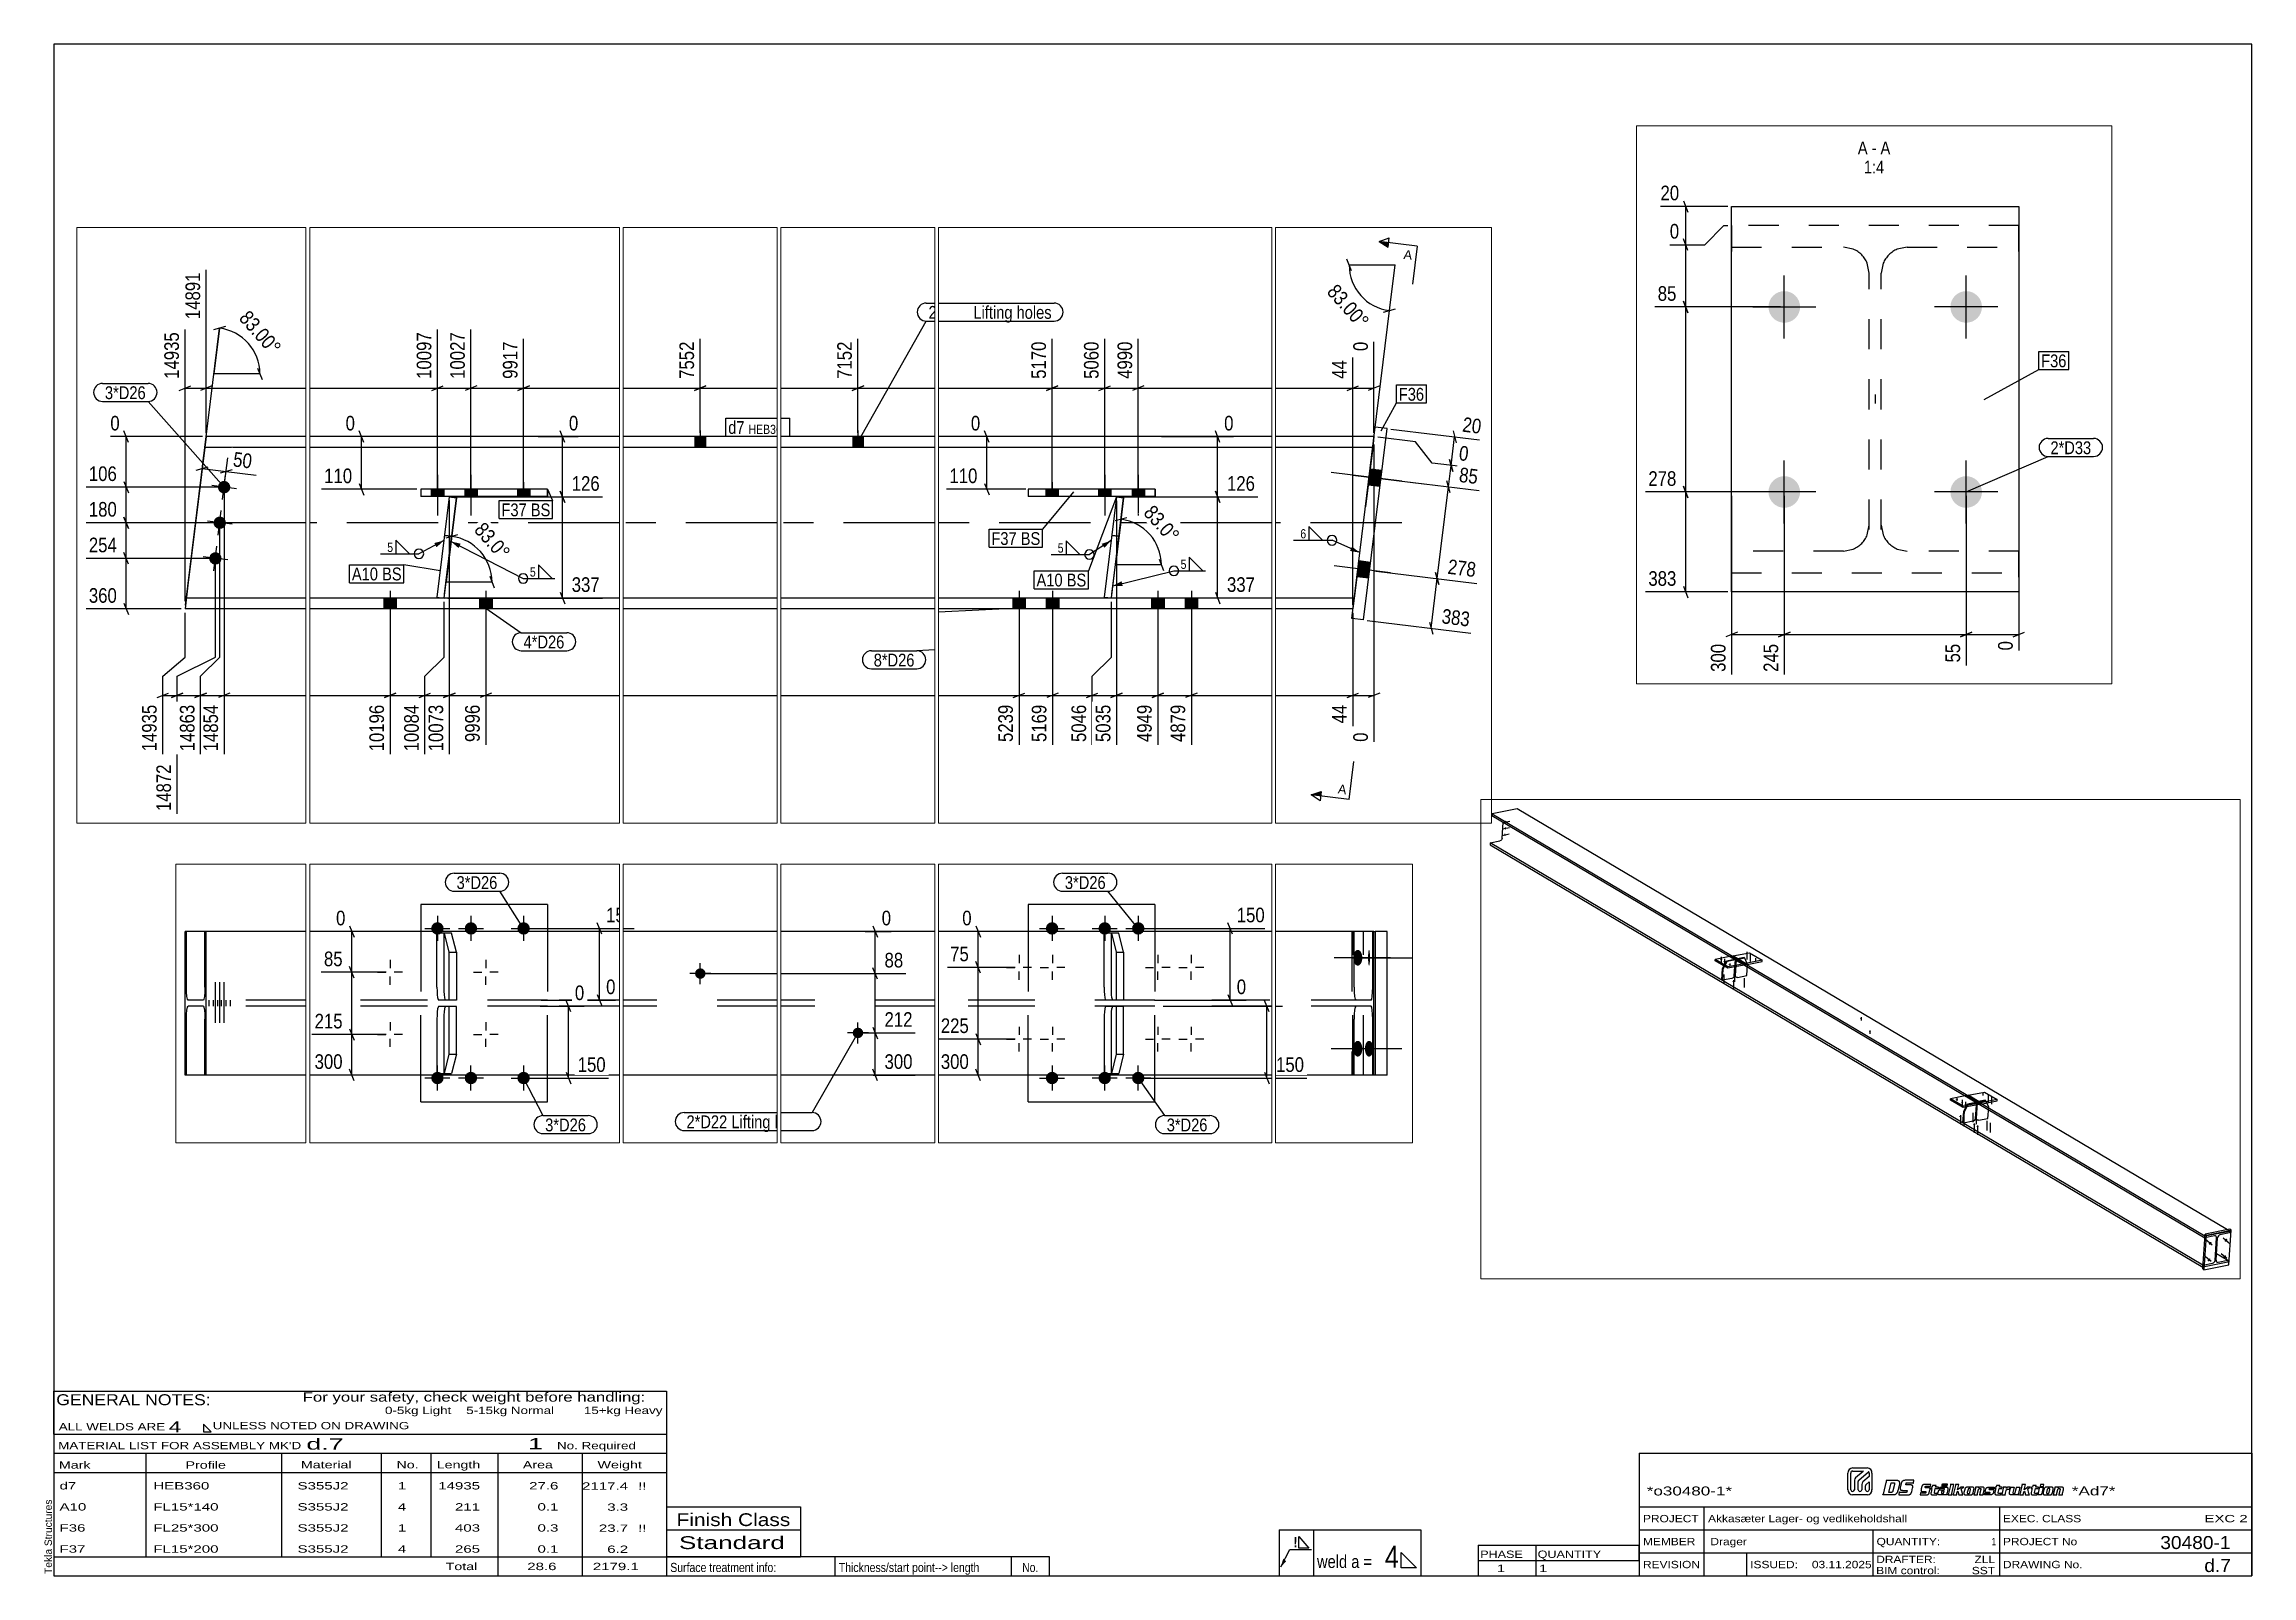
# Paper-space layout 'Layout1' of a CAD drawing. Header units: millimetres. Extents: x 2 to 579, y 5 to 405.
# The model-space entities are those that its viewports show. They can reach past a viewport. Long polylines and large blocks are cut down to what shows.
import ezdxf

# ---------------------------------------------------------------- set-up
doc = ezdxf.new("R2010")
doc.units = ezdxf.units.MM
doc.linetypes.add('DXK_LINE_DOT2', pattern=[3.9198, 1.9599, -1.9599])
doc.linetypes.add('DXK_LINE_DOT3', pattern=[5.9187, 2.979, -0.9799, 0.9799, -0.9799])
for name, color, linetype in [('GRAPHICAL_OBJECTS', 7, 'Continuous'), ('MÅLSÆTNING', 7, 'Continuous'), ('STÅL', 7, 'Continuous'), ('TEKST', 7, 'Continuous')]:
    doc.layers.add(name, color=color, linetype=linetype)
doc.layers.add('Viewport layer', color=7, linetype='Continuous', plot=False)
doc.styles.add('Arial', font='ARIAL.TTF', dxfattribs={"height": 0.2})
doc.styles.add('Arial Narrow', font='ARIALN.TTF', dxfattribs={"height": 0.2})
doc.styles.add('Arial Narrow Bold', font='ARIALNB.TTF', dxfattribs={"height": 0.2})
doc.styles.add('Arial Rounded MT Bold', font='ARLRDBD.TTF', dxfattribs={"height": 0.2})
doc.styles.add('IDAutomationHC39M', font='IDAUTOMATIONHC39M.TTF', dxfattribs={"height": 0.2})

psp = doc.layouts.get("Layout1")

# ---------------------------------------------------------------- texts
at = {"layer": 'GRAPHICAL_OBJECTS', "color": 7}
for s, height, style, width, p in [('GENERAL NOTES:', 2.8633, 'Arial Narrow', 1.4, (5.65, 49.56)), ('ALL WELDS ARE', 1.9089, 'Arial Narrow', 1.6, (6.29, 43)), ('UNLESS NOTED ON DRAWING', 1.9089, 'Arial Narrow', 1.6, (46.52, 43.28)), ('d.7', 2.912, 'Arial Rounded MT Bold', 1.794707, (70.97, 37.97)), ('1', 2.91, 'Arial Rounded MT Bold', 1.794707, (128.86, 38.06)), ("MATERIAL LIST FOR ASSEMBLY MK'D", 1.9089, 'Arial Narrow', 1.6, (6.15, 38.06)), ('Mark', 1.909, 'Arial Narrow', 1.7, (6.34, 33)), ('Profile', 1.909, 'Arial Narrow', 1.7, (39.41, 33)), ('Material', 1.909, 'Arial Narrow', 1.7, (69.54, 33.06)), ('No.', 1.909, 'Arial Narrow', 1.7, (94.5, 33.06)), ('Length', 1.909, 'Arial Narrow', 1.7, (105, 33.06)), ('Area', 1.909, 'Arial Narrow', 1.7, (127.5, 33.06)), ('No. Required', 1.9089, 'Arial Narrow', 1.6, (136.41, 38.06)), ('Weight', 1.909, 'Arial Narrow', 1.7, (147, 33.06)), ('PHASE', 1.909, 'Arial Narrow', 1.5, (377.5, 9.69)), ('QUANTITY', 1.909, 'Arial Narrow', 1.5, (392.5, 9.69))]:
    psp.add_text(s, height=height, dxfattribs=dict(at, style=style, width=width)).set_placement(p)
at = {"layer": 'GRAPHICAL_OBJECTS', "color": 7, "linetype": 'Continuous'}
for s, height, style, width, p in [('For your safety, check weight before handling:  ', 2.3861, 'Arial Narrow', 1.6, (70, 50.5)), ('0-5kg Light    5-15kg Normal        15+kg Heavy', 1.9089, 'Arial Narrow', 1.6, (91.5, 47.25)), ('4', 2.86, 'Arial Narrow', 1.794707, (35, 42.5)), ('d7', 1.909, 'Arial Narrow', 1.794707, (6.5, 27.56)), ('HEB360', 1.909, 'Arial Narrow', 1.794707, (31, 27.56)), ('S355J2', 1.909, 'Arial Narrow', 1.794707, (68.66, 27.56)), ('1', 1.91, 'Arial Narrow', 1.794707, (94.86, 27.56)), ('14935', 1.909, 'Arial Narrow', 1.794707, (105.4, 27.56)), ('27.6', 1.909, 'Arial Narrow', 1.794707, (129.13, 27.56)), ('2117.4', 1.909, 'Arial Narrow', 1.794707, (142.96, 27.5)), ('!!', 1.909, 'Arial Narrow', 1.794707, (157.6, 27.5)), ('A10', 1.909, 'Arial Narrow', 1.794707, (6.5, 22.06)), ('FL15*140', 1.909, 'Arial Narrow', 1.794707, (31, 22.06)), ('S355J2', 1.909, 'Arial Narrow', 1.794707, (68.66, 22.06)), ('4', 1.91, 'Arial Narrow', 1.794707, (94.86, 22.06)), ('211', 1.909, 'Arial Narrow', 1.794707, (109.77, 22.06)), ('0.1', 1.909, 'Arial Narrow', 1.794707, (131.32, 22.06)), ('3.3', 1.909, 'Arial Narrow', 1.794707, (149.53, 22)), ('*o30480-1*', 2.333, 'IDAutomationHC39M', 1.425378, (421, 26)), ('*Ad7*', 2.333, 'IDAutomationHC39M', 1.425378, (532, 26.01)), ('F36', 1.909, 'Arial Narrow', 1.794707, (6.5, 16.56)), ('FL25*300', 1.909, 'Arial Narrow', 1.794707, (31, 16.56)), ('S355J2', 1.909, 'Arial Narrow', 1.794707, (68.66, 16.56)), ('1', 1.91, 'Arial Narrow', 1.794707, (94.86, 16.56)), ('403', 1.909, 'Arial Narrow', 1.794707, (109.77, 16.56)), ('0.3', 1.909, 'Arial Narrow', 1.794707, (131.32, 16.56)), ('23.7', 1.909, 'Arial Narrow', 1.794707, (147.34, 16.5)), ('!!', 1.909, 'Arial Narrow', 1.794707, (157.6, 16.5)), ('Finish Class', 3.3405, 'Arial Narrow', 1.425378, (167.62, 18)), ('PROJECT', 1.909, 'Arial Narrow', 1.425378, (420, 19)), ('Akkasæter Lager- og vedlikeholdshall', 1.9089, 'Arial Narrow', 1.425378, (437, 19)), ('EXEC. CLASS', 1.9089, 'Arial Narrow', 1.425378, (514, 19)), ('EXC 2', 1.909, 'Arial Narrow', 1.780292, (566.64, 19)), ('F37', 1.909, 'Arial Narrow', 1.794707, (6.5, 11.06)), ('FL15*200', 1.909, 'Arial Narrow', 1.794707, (31, 11.06)), ('S355J2', 1.909, 'Arial Narrow', 1.794707, (68.66, 11.06)), ('4', 1.91, 'Arial Narrow', 1.794707, (94.86, 11.06)), ('265', 1.909, 'Arial Narrow', 1.794707, (109.77, 11.06)), ('0.1', 1.909, 'Arial Narrow', 1.794707, (131.32, 11.06)), ('6.2', 1.909, 'Arial Narrow', 1.794707, (149.53, 11)), ('Standard', 3.34, 'Arial Narrow', 1.780292, (168.26, 12)), ('MEMBER', 1.909, 'Arial Narrow', 1.425378, (420, 13)), ('Drager', 1.909, 'Arial Narrow', 1.42538, (437.61, 13)), ('QUANTITY:', 1.909, 'Arial Narrow', 1.425378, (481, 13)), ('PROJECT No', 1.909, 'Arial Narrow', 1.425378, (514, 13)), ('30480-1', 3.397, 'Arial Rounded MT Bold', 1.1, (555.09, 12)), ('Total', 1.909, 'Arial Narrow', 1.7, (107.33, 6.5)), ('28.6', 1.909, 'Arial Narrow', 1.794707, (128.64, 6.5)), ('2179.1', 1.909, 'Arial Narrow', 1.794707, (145.77, 6.5)), ('1', 1.91, 'Arial Narrow', 1.794707, (381.82, 6)), ('1', 1.91, 'Arial Narrow', 1.794707, (392.86, 6)), ('REVISION', 1.909, 'Arial Narrow', 1.425378, (420, 7)), ('ISSUED:', 1.909, 'Arial Narrow', 1.425378, (448, 7)), ('03.11.2025', 1.909, 'Arial Narrow', 1.425378, (464.11, 7)), ('DRAFTER:', 1.909, 'Arial Narrow', 1.425378, (480.91, 8.35)), ('BIM control:', 1.9089, 'Arial Narrow', 1.425378, (480.9, 5.44)), ('SST', 1.909, 'Arial Narrow', 1.425378, (505.88, 5.43)), ('ZLL', 1.909, 'Arial Narrow', 1.425378, (506.58, 8.35)), ('DRAWING No.', 1.9089, 'Arial Narrow', 1.425378, (514, 7)), ('d.7', 3.397, 'Arial Rounded MT Bold', 1.1, (566.58, 6))]:
    psp.add_text(s, height=height, dxfattribs=dict(at, style=style, width=width)).set_placement(p)
at = {"layer": 'GRAPHICAL_OBJECTS', "color": 174, "linetype": 'Continuous', "style": 'Arial'}
psp.add_text('Tekla Structures', height=1.9102, rotation=90, dxfattribs=at).set_placement((4.5, 5.5))
at = {"layer": 'GRAPHICAL_OBJECTS', "color": 2, "linetype": 'Continuous', "style": 'Arial Narrow Bold', "width": 0.99921}
psp.add_text('!', height=2.73, dxfattribs=at).set_placement((328.73, 12.42))
at = {"layer": 'GRAPHICAL_OBJECTS', "color": 7, "linetype": 'Continuous', "style": 'Arial Narrow'}
for s, height, p in [('4', 5.73, (352.61, 7.11)), ('1', 1.91, (511.03, 13)), ('Surface treatment info:', 2.3861, (166, 6)), ('Thickness/start point--> length', 2.3861, (210, 6)), ('weld a =', 3.34, (334.88, 7.06))]:
    psp.add_text(s, height=height, dxfattribs=at).set_placement(p)
at = {"layer": 'GRAPHICAL_OBJECTS', "color": 7, "style": 'Arial Narrow'}
psp.add_text('No.', height=2.386, dxfattribs=at).set_placement((257.87, 6))

msp = doc.modelspace()

# ---------------------------------------------------------------- hatches: boundary and pattern name
at = {"layer": 'STÅL', "linetype": 'Continuous'}
for points in [[(13696.8, 4775.5), (13697.2, 4772.8), (13697.3, 4770.2), (13697.1, 4767.8), (13696.7, 4765.6), (13696, 4763.9), (13695.1, 4762.6), (13693.9, 4761.8), (13692.7, 4761.5), (13691.4, 4761.8), (13690, 4762.7), (13688.7, 4764.1), (13687.4, 4765.9), (13686.4, 4768.1), (13685.5, 4770.5), (13684.8, 4773.2), (13684.4, 4775.8), (13684.3, 4778.4), (13684.5, 4780.9), (13684.9, 4783), (13685.6, 4784.8), (13686.6, 4786.1), (13687.7, 4786.9), (13688.9, 4787.1), (13690.3, 4786.8), (13691.6, 4786), (13693, 4784.6), (13694.2, 4782.8), (13695.3, 4780.6), (13696.2, 4778.1)], [(13692.2, 4708.3), (13692.6, 4705.6), (13692.7, 4703), (13692.6, 4700.6), (13692.1, 4698.4), (13691.4, 4696.6), (13690.5, 4695.3), (13689.4, 4694.5), (13688.1, 4694.3), (13686.8, 4694.6), (13685.4, 4695.5), (13684.1, 4696.8), (13682.9, 4698.6), (13681.8, 4700.8), (13680.9, 4703.3), (13680.3, 4705.9), (13679.9, 4708.6), (13679.7, 4711.2), (13679.9, 4713.6), (13680.4, 4715.8), (13681.1, 4717.5), (13682, 4718.9), (13683.1, 4719.6), (13684.4, 4719.9), (13685.7, 4719.6), (13687.1, 4718.7), (13688.4, 4717.4), (13689.6, 4715.5), (13690.7, 4713.4), (13691.6, 4710.9)], [(13687.7, 4641), (13688.1, 4638.4), (13688.2, 4635.7), (13688, 4633.3), (13687.6, 4631.2), (13686.8, 4629.4), (13685.9, 4628.1), (13684.8, 4627.3), (13683.6, 4627), (13682.2, 4627.3), (13680.9, 4628.2), (13679.5, 4629.6), (13678.3, 4631.4), (13677.2, 4633.6), (13676.3, 4636), (13675.7, 4638.7), (13675.3, 4641.3), (13675.2, 4644), (13675.3, 4646.4), (13675.8, 4648.5), (13676.5, 4650.3), (13677.4, 4651.6), (13678.5, 4652.4), (13679.8, 4652.7), (13681.1, 4652.3), (13682.5, 4651.5), (13683.8, 4650.1), (13685, 4648.3), (13686.1, 4646.1), (13687, 4643.7)], [(15939, 3331.3), (15936.3, 3331.4), (15933.7, 3331.7), (15931.3, 3332.1), (15929.3, 3332.8), (15927.7, 3333.5), (15926.6, 3334.4), (15926, 3335.3), (15926, 3336.2), (15926.6, 3337.1), (15927.7, 3338), (15929.3, 3338.7), (15931.3, 3339.3), (15933.7, 3339.8), (15936.3, 3340.1), (15939, 3340.2), (15941.7, 3340.1), (15944.2, 3339.8), (15946.6, 3339.3), (15948.6, 3338.7), (15950.2, 3338), (15951.3, 3337.1), (15951.9, 3336.2), (15951.9, 3335.3), (15951.3, 3334.4), (15950.2, 3333.5), (15948.6, 3332.8), (15946.6, 3332.1), (15944.2, 3331.7), (15941.7, 3331.4)], [(15974, 3310.6), (15971.3, 3310.7), (15968.7, 3310.9), (15966.3, 3311.4), (15964.3, 3312), (15962.7, 3312.8), (15961.6, 3313.6), (15961, 3314.5), (15961, 3315.5), (15961.6, 3316.4), (15962.7, 3317.2), (15964.3, 3318), (15966.3, 3318.6), (15968.7, 3319.1), (15971.3, 3319.4), (15974, 3319.5), (15976.7, 3319.4), (15979.2, 3319.1), (15981.6, 3318.6), (15983.6, 3318), (15985.2, 3317.2), (15986.3, 3316.4), (15986.9, 3315.5), (15986.9, 3314.5), (15986.3, 3313.6), (15985.2, 3312.8), (15983.6, 3312), (15981.6, 3311.4), (15979.2, 3310.9), (15976.7, 3310.7)], [(16029, 3278), (16026.3, 3278.1), (16023.7, 3278.4), (16021.3, 3278.8), (16019.3, 3279.5), (16017.7, 3280.2), (16016.6, 3281.1), (16016, 3282), (16016, 3282.9), (16016.6, 3283.8), (16017.7, 3284.7), (16019.3, 3285.4), (16021.3, 3286), (16023.7, 3286.5), (16026.3, 3286.8), (16029, 3286.9), (16031.7, 3286.8), (16034.2, 3286.5), (16036.6, 3286), (16038.6, 3285.4), (16040.2, 3284.7), (16041.3, 3283.8), (16041.9, 3282.9), (16041.9, 3282), (16041.3, 3281.1), (16040.2, 3280.2), (16038.6, 3279.5), (16036.6, 3278.8), (16034.2, 3278.4), (16031.7, 3278.1)], [(16068.1, 3103.1), (16065.4, 3103.2), (16062.8, 3103.5), (16060.5, 3104), (16058.5, 3104.6), (16056.9, 3105.4), (16055.8, 3106.2), (16055.2, 3107.1), (16055.2, 3108.1), (16055.8, 3109), (16056.9, 3109.8), (16058.5, 3110.6), (16060.5, 3111.2), (16062.8, 3111.7), (16065.4, 3111.9), (16068.1, 3112), (16070.8, 3111.9), (16073.4, 3111.7), (16075.8, 3111.2), (16077.8, 3110.6), (16079.4, 3109.8), (16080.5, 3109), (16081.1, 3108.1), (16081.1, 3107.1), (16080.5, 3106.2), (16079.4, 3105.4), (16077.8, 3104.6), (16075.8, 3104), (16073.4, 3103.5), (16070.8, 3103.2)], [(17400.8, 2718.7), (17398.5, 2718.8), (17396.3, 2719), (17394.3, 2719.4), (17392.6, 2719.9), (17391.2, 2720.6), (17390.3, 2721.3), (17389.8, 2722.1), (17389.8, 2722.8), (17390.3, 2723.6), (17391.2, 2724.3), (17392.6, 2725), (17394.3, 2725.5), (17396.3, 2725.9), (17398.5, 2726.1), (17400.8, 2726.2), (17403.1, 2726.1), (17405.2, 2725.9), (17407.2, 2725.5), (17408.9, 2725), (17410.3, 2724.3), (17411.2, 2723.6), (17411.7, 2722.8), (17411.7, 2722.1), (17411.2, 2721.3), (17410.3, 2720.6), (17408.9, 2719.9), (17407.2, 2719.4), (17405.2, 2719), (17403.1, 2718.8)], [(17493.4, 2579), (17491.1, 2579.1), (17488.9, 2579.3), (17486.9, 2579.7), (17485.2, 2580.2), (17483.9, 2580.9), (17482.9, 2581.6), (17482.4, 2582.4), (17482.4, 2583.2), (17482.9, 2583.9), (17483.9, 2584.6), (17485.2, 2585.3), (17486.9, 2585.8), (17488.9, 2586.2), (17491.1, 2586.4), (17493.4, 2586.5), (17495.7, 2586.4), (17497.9, 2586.2), (17499.9, 2585.8), (17501.6, 2585.3), (17502.9, 2584.6), (17503.8, 2583.9), (17504.3, 2583.2), (17504.3, 2582.4), (17503.8, 2581.6), (17502.9, 2580.9), (17501.6, 2580.2), (17499.9, 2579.7), (17497.9, 2579.3), (17495.7, 2579.1)], [(18402.7, 1871.8), (18400, 1871.9), (18397.4, 1872.2), (18395.1, 1872.6), (18393.1, 1873.3), (18391.5, 1874), (18390.4, 1874.9), (18389.8, 1875.8), (18389.8, 1876.7), (18390.4, 1877.6), (18391.5, 1878.5), (18393.1, 1879.2), (18395.1, 1879.8), (18397.4, 1880.3), (18400, 1880.6), (18402.7, 1880.7), (18405.4, 1880.6), (18408, 1880.3), (18410.4, 1879.8), (18412.4, 1879.2), (18414, 1878.5), (18415.1, 1877.6), (18415.7, 1876.7), (18415.7, 1875.8), (18415.1, 1874.9), (18414, 1874), (18412.4, 1873.3), (18410.4, 1872.6), (18408, 1872.2), (18405.4, 1871.9)], [(18457.7, 1839.2), (18455, 1839.3), (18452.4, 1839.6), (18450.1, 1840.1), (18448.1, 1840.7), (18446.5, 1841.4), (18445.4, 1842.3), (18444.8, 1843.2), (18444.8, 1844.1), (18445.4, 1845), (18446.5, 1845.9), (18448.1, 1846.6), (18450.1, 1847.2), (18452.4, 1847.7), (18455, 1848), (18457.7, 1848.1), (18460.4, 1848), (18463, 1847.7), (18465.4, 1847.2), (18467.4, 1846.6), (18469, 1845.9), (18470.1, 1845), (18470.7, 1844.1), (18470.7, 1843.2), (18470.1, 1842.3), (18469, 1841.4), (18467.4, 1840.7), (18465.4, 1840.1), (18463, 1839.6), (18460.4, 1839.3)], [(18492.7, 1818.5), (18490, 1818.6), (18487.4, 1818.9), (18485.1, 1819.3), (18483.1, 1819.9), (18481.5, 1820.7), (18480.4, 1821.5), (18479.8, 1822.5), (18479.8, 1823.4), (18480.4, 1824.3), (18481.5, 1825.1), (18483.1, 1825.9), (18485.1, 1826.5), (18487.4, 1827), (18490, 1827.3), (18492.7, 1827.4), (18495.4, 1827.3), (18498, 1827), (18500.4, 1826.5), (18502.4, 1825.9), (18504, 1825.1), (18505.1, 1824.3), (18505.7, 1823.4), (18505.7, 1822.5), (18505.1, 1821.5), (18504, 1820.7), (18502.4, 1819.9), (18500.4, 1819.3), (18498, 1818.9), (18495.4, 1818.6)], [(18438.6, 1692.4), (18435.9, 1692.5), (18433.3, 1692.7), (18430.9, 1693.2), (18428.9, 1693.8), (18427.3, 1694.6), (18426.2, 1695.4), (18425.6, 1696.3), (18425.6, 1697.3), (18426.2, 1698.2), (18427.3, 1699), (18428.9, 1699.8), (18430.9, 1700.4), (18433.3, 1700.9), (18435.9, 1701.2), (18438.6, 1701.3), (18441.3, 1701.2), (18443.8, 1700.9), (18446.2, 1700.4), (18448.2, 1699.8), (18449.8, 1699), (18450.9, 1698.2), (18451.5, 1697.3), (18451.5, 1696.3), (18450.9, 1695.4), (18449.8, 1694.6), (18448.2, 1693.8), (18446.2, 1693.2), (18443.8, 1692.7), (18441.3, 1692.5)], [(18583.6, 1606.5), (18580.9, 1606.6), (18578.3, 1606.8), (18575.9, 1607.3), (18573.9, 1607.9), (18572.3, 1608.7), (18571.2, 1609.5), (18570.6, 1610.4), (18570.6, 1611.4), (18571.2, 1612.3), (18572.3, 1613.1), (18573.9, 1613.9), (18575.9, 1614.5), (18578.3, 1615), (18580.9, 1615.3), (18583.6, 1615.4), (18586.3, 1615.3), (18588.8, 1615), (18591.2, 1614.5), (18593.2, 1613.9), (18594.8, 1613.1), (18595.9, 1612.3), (18596.5, 1611.4), (18596.5, 1610.4), (18595.9, 1609.5), (18594.8, 1608.7), (18593.2, 1607.9), (18591.2, 1607.3), (18588.8, 1606.8), (18586.3, 1606.6)], [(18618.6, 1585.7), (18615.9, 1585.8), (18613.3, 1586.1), (18610.9, 1586.6), (18608.9, 1587.2), (18607.3, 1588), (18606.2, 1588.8), (18605.6, 1589.7), (18605.6, 1590.6), (18606.2, 1591.6), (18607.3, 1592.4), (18608.9, 1593.2), (18610.9, 1593.8), (18613.3, 1594.2), (18615.9, 1594.5), (18618.6, 1594.6), (18621.3, 1594.5), (18623.8, 1594.2), (18626.2, 1593.8), (18628.2, 1593.2), (18629.8, 1592.4), (18630.9, 1591.6), (18631.5, 1590.6), (18631.5, 1589.7), (18630.9, 1588.8), (18629.8, 1588), (18628.2, 1587.2), (18626.2, 1586.6), (18623.8, 1586.1), (18621.3, 1585.8)], [(59596.3, 807.4), (59574.3, 807.4), (59574.3, 784.9), (59596.3, 784.9)], [(59996.3, 807.4), (59974.3, 807.4), (59974.3, 784.9), (59996.3, 784.9)], [(67149.7, 703.6), (67153.7, 736.3), (67128.9, 739.4), (67124.8, 706.6)], [(67149.7, 703.6), (67153.7, 736.3), (67128.9, 739.4), (67124.8, 706.6)], [(52270.7, 703.4, -1), (52296.5, 700.2, -1)], [(57052.7, 697.3), (57026.7, 697.3), (57026.7, 682.3), (57052.7, 682.3)], [(57122.7, 697.3), (57096.7, 697.3), (57096.7, 682.3), (57122.7, 682.3)], [(57206.7, 682.3), (57232.7, 682.3), (57232.7, 697.3), (57206.7, 697.3)], [(61954.3, 682.4), (61980.3, 682.4), (61980.3, 697.4), (61954.3, 697.4)], [(62090.3, 697.4), (62064.3, 697.4), (62064.3, 682.4), (62090.3, 682.4)], [(62160.3, 697.4), (62134.3, 697.4), (62134.3, 682.4), (62160.3, 682.4)], [(52261.6, 628.9, -1), (52287.4, 625.8, -1)], [(52252.5, 554.5, -1), (52278.3, 551.3, -1)], [(67105.3, 547.5), (67101.3, 514.7), (67126.1, 511.7), (67130.1, 544.4)], [(67105.3, 547.5), (67101.3, 514.7), (67126.1, 511.7), (67130.1, 544.4)], [(56953.8, 469.9), (56927.8, 469.9), (56927.8, 447.4), (56953.8, 447.4)], [(56953.8, 469.9), (56927.8, 469.9), (56927.8, 447.4), (56953.8, 447.4)], [(57153.8, 469.9), (57127.8, 469.9), (57127.8, 447.4), (57153.8, 447.4)], [(57153.8, 469.9), (57127.8, 469.9), (57127.8, 447.4), (57153.8, 447.4)], [(61911.2, 469.9), (61885.2, 469.9), (61885.2, 447.4), (61911.2, 447.4)], [(61911.2, 469.9), (61885.2, 469.9), (61885.2, 447.4), (61911.2, 447.4)], [(61981.2, 469.9), (61955.2, 469.9), (61955.2, 447.4), (61981.2, 447.4)], [(61981.2, 469.9), (61955.2, 469.9), (61955.2, 447.4), (61981.2, 447.4)], [(62201.2, 469.9), (62175.2, 469.9), (62175.2, 447.4), (62201.2, 447.4)], [(62201.2, 469.9), (62175.2, 469.9), (62175.2, 447.4), (62201.2, 447.4)], [(62271.2, 469.9), (62245.2, 469.9), (62245.2, 447.4), (62271.2, 447.4)], [(62271.2, 469.9), (62245.2, 469.9), (62245.2, 447.4), (62271.2, 447.4)], [(33815.9, 447.9, -1), (33789.9, 447.9, -1)], [(33885.9, 447.9, -1), (33859.9, 447.9, -1)], [(33995.9, 447.9, -1), (33969.9, 447.9, -1)], [(38743.5, 447.9, -1), (38717.5, 447.9, -1)], [(38853.5, 447.9, -1), (38827.5, 447.9, -1)], [(38923.5, 447.9, -1), (38897.5, 447.9, -1)], [(21202.8, 412.8), (21205.2, 415.3), (21207.9, 417.3), (21210.8, 418.8), (21213.8, 419.7), (21216.7, 419.9), (21219.5, 419.4), (21221.9, 418.3), (21224, 416.6), (21225.5, 414.4), (21226.5, 411.8), (21226.8, 408.9), (21226.6, 405.8), (21225.7, 402.7), (21224.2, 399.6), (21222.3, 396.8), (21219.9, 394.3), (21217.2, 392.3), (21214.2, 390.8), (21211.3, 390), (21208.3, 389.8), (21205.6, 390.2), (21203.1, 391.3), (21201.1, 393), (21199.5, 395.2), (21198.6, 397.8), (21198.2, 400.7), (21198.5, 403.8), (21199.3, 407), (21200.8, 410)], [(154.5, 410.2, -1), (154.5, 377.2, -1)], [(344.5, 377.2, -1), (344.5, 410.2, -1)], [(43876, 386.6), (43875.8, 383.2), (43875.2, 379.9), (43874.2, 376.9), (43872.9, 374.3), (43871.3, 372.3), (43869.4, 370.9), (43867.5, 370.2), (43865.5, 370.2), (43863.6, 370.9), (43861.8, 372.3), (43860.2, 374.3), (43858.8, 376.9), (43857.8, 379.9), (43857.2, 383.2), (43857, 386.6), (43857.2, 390), (43857.8, 393.3), (43858.8, 396.3), (43860.2, 398.9), (43861.8, 400.9), (43863.6, 402.3), (43865.5, 403), (43867.5, 403), (43869.4, 402.3), (43871.3, 400.9), (43872.9, 398.9), (43874.2, 396.3), (43875.2, 393.3), (43875.8, 390)], [(43892.1, 386.6), (43892, 383.2), (43891.9, 379.9), (43891.7, 376.9), (43891.4, 374.3), (43891.1, 372.3), (43890.7, 370.9), (43890.3, 370.2), (43889.9, 370.2), (43889.5, 370.9), (43889.1, 372.3), (43888.7, 374.3), (43888.4, 376.9), (43888.2, 379.9), (43888.1, 383.2), (43888.1, 386.6), (43888.1, 390), (43888.2, 393.3), (43888.4, 396.3), (43888.7, 398.9), (43889.1, 400.9), (43889.5, 402.3), (43889.9, 403), (43890.3, 403), (43890.7, 402.3), (43891.1, 400.9), (43891.4, 398.9), (43891.7, 396.3), (43891.9, 393.3), (43892, 390)], [(21038.2, 380.4), (21040.6, 382.8), (21043.3, 384.8), (21046.2, 386.3), (21049.2, 387.2), (21052.2, 387.4), (21054.9, 386.9), (21057.4, 385.8), (21059.4, 384.2), (21061, 382), (21061.9, 379.3), (21062.3, 376.4), (21062, 373.3), (21061.2, 370.2), (21059.7, 367.1), (21057.7, 364.3), (21055.3, 361.8), (21052.6, 359.8), (21049.7, 358.3), (21046.7, 357.5), (21043.8, 357.3), (21041, 357.7), (21038.6, 358.8), (21036.5, 360.5), (21035, 362.7), (21034, 365.3), (21033.6, 368.2), (21033.9, 371.3), (21034.8, 374.5), (21036.2, 377.5)], [(36337.6, 353.6, -1), (36359.6, 353.6, -1)], [(21191, 239.5), (21193.4, 242), (21196.1, 244), (21199, 245.4), (21202, 246.3), (21204.9, 246.5), (21207.7, 246.1), (21210.1, 245), (21212.2, 243.3), (21213.7, 241.1), (21214.7, 238.5), (21215.1, 235.6), (21214.8, 232.4), (21213.9, 229.3), (21212.5, 226.2), (21210.5, 223.4), (21208.1, 221), (21205.4, 218.9), (21202.5, 217.5), (21199.5, 216.6), (21196.5, 216.4), (21193.8, 216.9), (21191.3, 217.9), (21189.3, 219.6), (21187.7, 221.8), (21186.8, 224.4), (21186.4, 227.4), (21186.7, 230.5), (21187.6, 233.6), (21189, 236.7)], [(36737.6, 229.6, -1), (36759.6, 229.6, -1)], [(138, 200.4, -1), (171, 200.4, -1)], [(328, 200.4, -1), (361, 200.4, -1)], [(21026.4, 207), (21028.8, 209.5), (21031.5, 211.5), (21034.5, 213), (21037.5, 213.8), (21040.4, 214), (21043.1, 213.6), (21045.6, 212.5), (21047.6, 210.8), (21049.2, 208.6), (21050.1, 206), (21050.5, 203.1), (21050.2, 200), (21049.4, 196.8), (21047.9, 193.8), (21045.9, 190.9), (21043.6, 188.5), (21040.8, 186.4), (21037.9, 185), (21034.9, 184.1), (21032, 183.9), (21029.2, 184.4), (21026.8, 185.5), (21024.7, 187.1), (21023.2, 189.3), (21022.2, 192), (21021.9, 194.9), (21022.1, 198), (21023, 201.1), (21024.5, 204.2)], [(43876, 196.6), (43875.8, 193.2), (43875.2, 189.9), (43874.2, 186.9), (43872.9, 184.3), (43871.3, 182.3), (43869.4, 180.9), (43867.5, 180.2), (43865.5, 180.2), (43863.6, 180.9), (43861.8, 182.3), (43860.2, 184.3), (43858.8, 186.9), (43857.8, 189.9), (43857.2, 193.2), (43857, 196.6), (43857.2, 200), (43857.8, 203.3), (43858.8, 206.3), (43860.2, 208.9), (43861.8, 210.9), (43863.6, 212.3), (43865.5, 213), (43867.5, 213), (43869.4, 212.3), (43871.3, 210.9), (43872.9, 208.9), (43874.2, 206.3), (43875.2, 203.3), (43875.8, 200)], [(43898.8, 196.6), (43898.6, 193.2), (43898, 189.9), (43897.1, 186.9), (43895.9, 184.3), (43894.4, 182.3), (43892.8, 180.9), (43891, 180.2), (43889.2, 180.2), (43887.4, 180.9), (43885.7, 182.3), (43884.3, 184.3), (43883, 186.9), (43882.1, 189.9), (43881.6, 193.2), (43881.4, 196.6), (43881.6, 200), (43882.1, 203.3), (43883, 206.3), (43884.3, 208.9), (43885.7, 210.9), (43887.4, 212.3), (43889.2, 213), (43891, 213), (43892.8, 212.3), (43894.4, 210.9), (43895.9, 208.9), (43897.1, 206.3), (43898, 203.3), (43898.6, 200)], [(33789.9, 135.4, -1), (33815.9, 135.4, -1)], [(33859.9, 135.4, -1), (33885.9, 135.4, -1)], [(33995.9, 135.4, -1), (33969.9, 135.4, -1)], [(38743.5, 135.4, -1), (38717.5, 135.4, -1)], [(38827.5, 135.4, -1), (38853.5, 135.4, -1)], [(38897.5, 135.4, -1), (38923.5, 135.4, -1)]]:
    msp.add_hatch(color=96, dxfattribs=at).paths.add_polyline_path(points)
at = {"layer": 'TEKST', "linetype": 'Continuous'}
for color, points in [(30, [(67167.9, 1212.8), (67166.6, 1202.8), (67148, 1215.2)]), (3, [(57033.2, 585.1), (57053.2, 590.1), (57037.8, 576.3)]), (3, [(57083.6, 574.7), (57068.1, 588.3), (57088.1, 583.6)]), (3, [(62071.1, 583.5), (62090.7, 590.1), (62076.5, 575.1)]), (3, [(67091.2, 577.6), (67107.5, 564.9), (67087.2, 568.5)]), (3, [(62114.8, 495.5), (62094.2, 495.5), (62112.4, 505.2)]), (30, [(67027.1, 66.2), (67025.9, 56.3), (67006, 58.7)])]:
    msp.add_hatch(color=color, dxfattribs=at).paths.add_polyline_path(points)

# ---------------------------------------------------------------- linework, layer by layer
at = {"layer": 'MÅLSÆTNING', "color": 7, "linetype": 'Continuous'}
for p, q in [((67090.1, 1154), (67080.5, 1178)), ((52246.2, 815.4), (52246.2, 1156.1)), ((52246.2, 815.4), (52246.2, 1156.1)), ((67085.3, 1166), (67181.3, 1166)), ((67169.6, 1070.7), (67181.3, 1166)), ((67138.2, 815.3), (67169.6, 1070.7)), ((67157.1, 1067.4), (67182.1, 1074)), ((52202, 463.5), (52202, 1031.3)), ((52203, 455.3), (52274, 1033.9)), ((52286.5, 1037.2), (52261.5, 1030.6)), ((52274, 1033.9), (52262.3, 938.6)), ((57039.7, 697.8), (57039.7, 1031.3)), ((57039.7, 697.8), (57039.7, 1031.3)), ((57109.7, 697.8), (57109.7, 1031.3)), ((57109.7, 697.8), (57109.7, 1031.3)), ((57219.7, 697.9), (57219.7, 1011.8)), ((57219.7, 697.9), (57219.7, 1011.8)), ((59585.1, 815.4), (59585.1, 1011.8)), ((59585.1, 815.4), (59585.1, 1011.8)), ((59985.3, 815.4), (59985.3, 1011.8)), ((61967.3, 697.9), (61967.3, 1011.8)), ((62077.3, 697.9), (62077.3, 1011.8)), ((62077.3, 697.9), (62077.3, 1011.8)), ((62147.3, 697.9), (62147.3, 1011.8)), ((62147.3, 697.9), (62147.3, 1011.8)), ((67137.2, 815.4), (67137.2, 1005.6)), ((67093, 455.4), (67093, 972.8)), ((52353.5, 950.6), (52363.1, 926.6)), ((52358.3, 938.6), (52262.3, 938.6)), ((52190, 903.7), (52214, 913.3)), ((52202, 908.5), (52246.2, 908.5)), ((52258.2, 913.3), (52234.2, 903.7)), ((52258.2, 913.3), (52234.2, 903.7)), ((52246.2, 908.5), (57039.7, 908.5)), ((57027.7, 903.7), (57051.7, 913.3)), ((57039.7, 908.5), (57109.7, 908.5)), ((57121.7, 913.3), (57097.7, 903.7)), ((57121.7, 913.3), (57097.7, 903.7)), ((57109.7, 908.5), (57219.7, 908.5)), ((57231.7, 913.3), (57207.7, 903.7)), ((57207.7, 903.7), (57231.7, 913.3)), ((57219.7, 908.5), (59585.1, 908.5)), ((59597.1, 913.3), (59573.1, 903.7)), ((59573.1, 903.7), (59597.1, 913.3)), ((59585.1, 908.5), (59985.3, 908.5)), ((59973.3, 903.7), (59997.3, 913.3)), ((59985.3, 908.5), (61967.3, 908.5)), ((61955.3, 903.7), (61979.3, 913.3)), ((61967.3, 908.5), (62077.3, 908.5)), ((62065.3, 903.7), (62089.3, 913.3)), ((62077.3, 908.5), (62147.3, 908.5)), ((62159.3, 913.3), (62135.3, 903.7)), ((62159.3, 913.3), (62135.3, 903.7)), ((62147.3, 908.5), (67093, 908.5)), ((67081, 903.7), (67105, 913.3)), ((67093, 908.5), (67137.2, 908.5)), ((67149.2, 913.3), (67125.2, 903.7)), ((52238.2, 807.4), (52045.9, 807.4)), ((52083.8, 795.4), (52074.2, 819.4)), ((52079, 701.8), (52079, 807.4)), ((56948.2, 807.4), (56847.9, 807.4)), ((56885.8, 795.4), (56876.2, 819.4)), ((56881, 697.3), (56881, 807.4)), ((57250.2, 807.4), (57333.9, 807.4)), ((57305.6, 795.4), (57296, 819.4)), ((57300.8, 681.4), (57300.8, 807.4)), ((61912.7, 807.4), (61797.7, 807.4)), ((61835.6, 795.4), (61826, 819.4)), ((61830.8, 697.4), (61830.8, 807.4)), ((62196.2, 807.4), (62346.3, 807.4)), ((62318, 795.4), (62308.4, 819.4)), ((62313.2, 681.4), (62313.2, 807.4)), ((67137.2, 791.2), (67137.2, 169.7)), ((67223.8, 796.7), (67145.2, 806.4)), ((67223.8, 796.7), (67145.2, 806.4)), ((67258.6, 752.1), (67223.8, 796.7)), ((67258.6, 752.1), (67223.8, 796.7)), ((52235, 715.8), (52241.5, 768.8)), ((52284.6, 709.7), (52291.1, 762.7)), ((52225.5, 737.3), (52250.5, 743.9)), ((52238, 740.6), (52287.7, 734.5)), ((67331.2, 743.2), (67258.6, 752.1)), ((67292.8, 702.6), (67298.3, 747.3)), ((67295, 759.8), (67301.6, 734.8)), ((52300.1, 737.8), (52275.2, 731.2)), ((67127.4, 722.9), (67356.6, 694.8)), ((67127.4, 722.9), (67356.6, 694.8)), ((67296.1, 690.1), (67289.5, 715.1)), ((67296.1, 690.1), (67289.5, 715.1)), ((52275.6, 701.8), (51995.2, 701.8)), ((52275.6, 701.8), (51995.2, 701.8)), ((52074.2, 713.8), (52083.8, 689.8)), ((52074.2, 713.8), (52083.8, 689.8)), ((52079, 627.4), (52079, 701.8)), ((52283.6, 693.8), (52283.6, 144)), ((56996.7, 697.3), (56797.2, 697.3)), ((56876.2, 709.3), (56885.8, 685.3)), ((57296, 693.4), (57305.6, 669.4)), ((57305.6, 669.4), (57296, 693.4)), ((61912.7, 697.4), (61747, 697.4)), ((61826, 709.4), (61835.6, 685.4)), ((62308.4, 693.4), (62318, 669.4)), ((62318, 669.4), (62308.4, 693.4)), ((57064.5, 674.3), (57064.5, 144)), ((57064.5, 674.3), (57064.5, 144)), ((57072.4, 681.4), (57384.6, 681.4)), ((57072.4, 681.4), (57384.6, 681.4)), ((57300.8, 470.1), (57300.8, 681.4)), ((62101.9, 673.4), (62101.9, 163.5)), ((62101.9, 673.4), (62101.9, 163.5)), ((62109.9, 681.4), (62397, 681.4)), ((62313.2, 470.2), (62313.2, 681.4)), ((52266.5, 627.4), (51995.2, 627.4)), ((52266.5, 627.4), (51995.2, 627.4)), ((52083.8, 615.4), (52074.2, 639.4)), ((52074.2, 639.4), (52083.8, 615.4)), ((52079, 552.9), (52079, 627.4)), ((62092, 478.1), (62111.3, 634.6)), ((62123.8, 637.9), (62098.8, 631.3)), ((62111.3, 634.6), (62099.6, 539.3)), ((52274.5, 346.8), (52274.5, 619.4)), ((52274.5, 346.8), (52274.5, 619.4)), ((57081.9, 602.1), (57056.9, 595.5)), ((57054.5, 478.1), (57069.4, 598.8)), ((57069.4, 598.8), (57057.7, 503.5)), ((52083.8, 540.9), (52074.2, 564.9)), ((52083.8, 540.9), (52074.2, 564.9)), ((52257.4, 552.9), (51995.2, 552.9)), ((52257.4, 552.9), (51995.2, 552.9)), ((52079, 447.4), (52079, 552.9)), ((52265.4, 346.8), (52265.4, 544.9)), ((52265.4, 346.8), (52265.4, 544.9)), ((62195.6, 539.3), (62099.6, 539.3)), ((62190.8, 551.3), (62200.4, 527.3)), ((57148.9, 515.5), (57158.5, 491.5)), ((67136.1, 527.1), (67352.4, 500.5)), ((67256.5, 407.1), (67269.3, 510.7)), ((67272.6, 498.2), (67266, 523.2)), ((95.5, 498.7), (25.2, 498.7)), ((49.1, 504.7), (53.9, 492.7)), ((51.5, 458.7), (51.5, 498.7)), ((57153.7, 503.5), (57057.7, 503.5)), ((53.9, 452.7), (49.1, 464.7)), ((53.9, 452.7), (49.1, 464.7)), ((71.5, 458.7), (91.5, 478.7)), ((71.5, 458.7), (91.5, 478.7)), ((91.5, 478.7), (95.5, 478.7)), ((91.5, 478.7), (95.5, 478.7)), ((57053.5, 346.8), (57053.5, 461.9)), ((57053.5, 346.8), (57053.5, 461.9)), ((57061.6, 470.1), (57384.6, 470.1)), ((57296, 482.1), (57305.6, 458.1)), ((62091.1, 346.8), (62091.1, 462.2)), ((62091.1, 346.8), (62091.1, 462.2)), ((62099.1, 470.2), (62397, 470.2)), ((62308.4, 482.2), (62318, 458.2)), ((34.9, 458.7), (71.5, 458.7)), ((34.9, 458.7), (71.5, 458.7)), ((51.5, 393.7), (51.5, 458.7)), ((33662.4, 441.6), (33591.1, 441.6)), ((33619.4, 453.6), (33629, 429.6)), ((33624.2, 356.2), (33624.2, 441.6)), ((33990.9, 447.9), (36210.4, 447.9)), ((34146.5, 435.9), (34136.9, 459.9)), ((34141.7, 297.9), (34141.7, 447.9)), ((36763.9, 441.6), (36817.7, 441.6)), ((36779.8, 453.6), (36789.4, 429.6)), ((36784.6, 353.6), (36784.6, 441.6)), ((38599.5, 441.6), (38542.9, 441.6)), ((38571.2, 453.6), (38580.8, 429.6)), ((38576, 366.6), (38576, 441.6)), ((38918.5, 447.9), (39174.8, 447.9)), ((39107.5, 435.9), (39097.9, 459.9)), ((39102.7, 297.9), (39102.7, 447.9)), ((52194, 447.4), (51995.2, 447.4)), ((52074.2, 459.4), (52083.8, 435.4)), ((52202, 346.8), (52202, 439.4)), ((67093, 439.4), (67093, 202.5)), ((56940.8, 419.4), (56940.8, 144)), ((56940.8, 419.4), (56940.8, 144)), ((57140.8, 419.4), (57140.8, 163.5)), ((57140.8, 419.4), (57140.8, 163.5)), ((61898.2, 419.4), (61898.2, 163.5)), ((61898.2, 419.4), (61898.2, 163.5)), ((61968.2, 419.4), (61968.2, 163.5)), ((61968.2, 419.4), (61968.2, 163.5)), ((62188.2, 419.4), (62188.2, 163.5)), ((62188.2, 419.4), (62188.2, 163.5)), ((62258.2, 419.4), (62258.2, 163.5)), ((67123.3, 423.5), (67339.7, 396.9)), ((67253.2, 419.6), (67259.8, 394.6)), ((150.5, 393.7), (19.3, 393.7)), ((150.5, 393.7), (19.3, 393.7)), ((49.1, 399.7), (53.9, 387.7)), ((53.9, 387.7), (49.1, 399.7)), ((38580.8, 354.6), (38571.2, 378.6)), ((33696, 356.2), (33559.9, 356.2)), ((33629, 344.2), (33619.4, 368.2)), ((33624.2, 226.2), (33624.2, 356.2)), ((36356.6, 353.6), (36848.9, 353.6)), ((36789.4, 341.6), (36779.8, 365.6)), ((36784.6, 229.6), (36784.6, 353.6)), ((38653.4, 366.6), (38511.8, 366.6)), ((38576, 216.6), (38576, 366.6)), ((52155.4, 306.8), (52202, 346.8)), ((52185.4, 306.8), (52265.4, 346.8)), ((52185.4, 306.8), (52265.4, 346.8)), ((52234.5, 306.8), (52274.5, 346.8)), ((52234.5, 306.8), (52274.5, 346.8)), ((57013.5, 306.8), (57053.5, 346.8)), ((57013.5, 306.8), (57053.5, 346.8)), ((62051.1, 306.8), (62091.1, 346.8)), ((62051.1, 306.8), (62091.1, 346.8)), ((34136.9, 309.9), (34146.5, 285.9)), ((39097.9, 309.9), (39107.5, 285.9)), ((52155.4, 144), (52155.4, 306.8)), ((52185.4, 19.2), (52185.4, 306.8)), ((52234.5, 144), (52234.5, 306.8)), ((57013.5, 144), (57013.5, 306.8)), ((62051.1, 163.5), (62051.1, 306.8)), ((34017.6, 285.4), (34109.6, 285.4)), ((34019.6, 297.9), (34174.8, 297.9)), ((34081.3, 273.4), (34071.7, 297.4)), ((34076.5, 135.4), (34076.5, 285.4)), ((38944.3, 297.9), (39135.8, 297.9)), ((38962.5, 285.4), (43709.4, 285.4)), ((39183.7, 273.4), (39174.1, 297.4)), ((39178.9, 135.4), (39178.9, 285.4)), ((52143.4, 262), (52167.4, 271.6)), ((52155.4, 266.8), (52185.4, 266.8)), ((52197.4, 271.6), (52173.4, 262)), ((52173.4, 262), (52197.4, 271.6)), ((52185.4, 266.8), (52234.5, 266.8)), ((52222.5, 262), (52246.5, 271.6)), ((52234.5, 266.8), (52283.6, 266.8)), ((52295.6, 271.6), (52271.6, 262)), ((52283.6, 266.8), (56940.8, 266.8)), ((56952.8, 271.6), (56928.8, 262)), ((56940.8, 266.8), (57013.5, 266.8)), ((57001.5, 262), (57025.5, 271.6)), ((57013.5, 266.8), (57064.5, 266.8)), ((57052.5, 262), (57076.5, 271.6)), ((57076.5, 271.6), (57052.5, 262)), ((57064.5, 266.8), (57140.8, 266.8)), ((57152.8, 271.6), (57128.8, 262)), ((57152.8, 271.6), (57128.8, 262)), ((57140.8, 266.8), (61898.2, 266.8)), ((61886.2, 262), (61910.2, 271.6)), ((61898.2, 266.8), (61968.2, 266.8)), ((61980.2, 271.6), (61956.2, 262)), ((61980.2, 271.6), (61956.2, 262)), ((61968.2, 266.8), (62051.1, 266.8)), ((62039.1, 262), (62063.1, 271.6)), ((62051.1, 266.8), (62101.9, 266.8)), ((62089.9, 262), (62113.9, 271.6)), ((62113.9, 271.6), (62089.9, 262)), ((62101.9, 266.8), (62188.2, 266.8)), ((62176.2, 262), (62200.2, 271.6)), ((62188.2, 266.8), (62258.2, 266.8)), ((62270.2, 271.6), (62246.2, 262)), ((62258.2, 266.8), (67093, 266.8)), ((67081, 262), (67105, 271.6)), ((67081, 262), (67105, 271.6)), ((67093, 266.8), (67137.2, 266.8)), ((67149.2, 271.6), (67125.2, 262)), ((33619.4, 238.2), (33629, 214.2)), ((33619.4, 238.2), (33629, 214.2)), ((36779.8, 241.6), (36789.4, 217.6)), ((36779.8, 241.6), (36789.4, 217.6)), ((33696, 226.2), (33540.4, 226.2)), ((33696, 226.2), (33540.4, 226.2)), ((33624.2, 141.6), (33624.2, 226.2)), ((36756.6, 229.6), (36868.4, 229.6)), ((36756.6, 229.6), (36868.4, 229.6)), ((36784.6, 141.6), (36784.6, 229.6)), ((38653.4, 216.6), (36915.9, 216.6)), ((38653.4, 216.6), (36915.9, 216.6)), ((38571.2, 228.6), (38580.8, 204.6)), ((38571.2, 228.6), (38580.8, 204.6)), ((38576, 141.6), (38576, 216.6)), ((150.5, 200.4), (9.6, 200.4)), ((53.9, 194.4), (49.1, 206.4)), ((51.5, 96), (51.5, 200.4)), ((99.5, 196.4), (99.5, 9.6)), ((154.5, 196.4), (154.5, 9.6)), ((154.5, 196.4), (154.5, 9.6)), ((344.5, 196.4), (344.5, 19.3)), ((399.5, 196.4), (399.5, 34.9)), ((33696, 141.6), (33540.4, 141.6)), ((33629, 129.6), (33619.4, 153.6)), ((34071.7, 147.4), (34081.3, 123.4)), ((36789.4, 129.6), (36779.8, 153.6)), ((36780.1, 141.6), (36868.4, 141.6)), ((38632.9, 141.6), (36915.9, 141.6)), ((38580.8, 129.6), (38571.2, 153.6)), ((39174.1, 147.4), (39183.7, 123.4)), ((33990.9, 135.4), (34160.3, 135.4)), ((38918.5, 135.4), (43760.1, 135.4)), ((95.5, 96), (9.6, 96)), ((49.1, 102), (53.9, 90)), ((105.5, 53.9), (93.5, 49.1)), ((99.5, 51.5), (154.5, 51.5)), ((160.5, 53.9), (148.5, 49.1)), ((148.5, 49.1), (160.5, 53.9)), ((154.5, 51.5), (344.5, 51.5)), ((338.5, 49.1), (350.5, 53.9)), ((393.5, 49.1), (405.5, 53.9))]:
    msp.add_line(p, q, dxfattribs=at)
for centre, start, end in [((67181.3, 1166), 180, 263), ((52262.3, 938.6), 360, 83), ((62099.6, 539.3), 0, 83), ((57057.7, 503.5), 0, 83)]:
    msp.add_arc(centre, 96, start, end, dxfattribs=at)
at = {"layer": 'STÅL', "color": 2, "linetype": 'Continuous'}
for p, q in [((13807.4, 4911.3), (13547.6, 4860)), ((21230.5, 513.9), (13807.4, 4911.3)), ((13547.6, 4860), (13546.2, 4839.7)), ((13547.6, 4860), (20993.1, 449.3)), ((13546.2, 4839.7), (20991.7, 429)), ((13653, 4604.1), (13664.3, 4769.8)), ((13650.6, 4594.4), (13645, 4585.5)), ((13653, 4604.1), (13650.6, 4594.4)), ((13526.9, 4555.2), (13628, 4575.1)), ((13637.1, 4578.7), (13628, 4575.1)), ((13645, 4585.5), (13637.1, 4578.7)), ((13526.9, 4555.2), (13525.5, 4534.8)), ((20972.4, 144.5), (13526.9, 4555.2)), ((13525.5, 4534.8), (20971, 124.1)), ((16031, 3367.7), (15878.2, 3337.6)), ((15878.2, 3323.5), (15878.2, 3337.6)), ((16010.7, 3259.1), (15878.2, 3337.6)), ((16010.7, 3245), (15878.2, 3323.5)), ((16163.5, 3289.2), (16010.7, 3259.1)), ((16181.3, 3278.7), (16010.7, 3245)), ((15954.8, 3242.5), (15968.4, 3270)), ((15962.2, 3236.4), (15976.5, 3265.2)), ((16010.7, 3245), (16010.7, 3259.1)), ((16077.2, 3168), (16083.4, 3259.3)), ((15946.8, 3125.9), (15954.8, 3242.5)), ((15954.3, 3119.8), (15962.2, 3236.4)), ((15962.2, 3236.4), (15954.8, 3242.5)), ((16072.2, 3153.9), (16075.5, 3160.3)), ((16075.5, 3160.3), (16077.2, 3168)), ((16052.1, 3139.1), (15954.3, 3119.8)), ((16059.4, 3141.8), (16052.1, 3139.1)), ((16065.4, 3145.9), (16059.4, 3141.8)), ((16071.3, 3152.4), (16066.6, 3146.9)), ((15954.3, 3119.8), (15946.8, 3125.9)), ((18487.2, 1912.7), (18334.4, 1882.5)), ((18334.4, 1868.4), (18334.4, 1882.5)), ((18466.9, 1804), (18334.4, 1882.5)), ((18466.9, 1789.9), (18334.4, 1868.4)), ((18619.7, 1834.2), (18466.9, 1804)), ((18637.6, 1823.6), (18466.9, 1789.9)), ((18466.9, 1789.9), (18466.9, 1804)), ((18595.9, 1675.9), (18605.5, 1817.3)), ((18473.5, 1750.4), (18496, 1795.7)), ((18480.9, 1744.3), (18507.7, 1798)), ((18465.6, 1633.9), (18473.5, 1750.4)), ((18473, 1627.7), (18480.9, 1744.3)), ((18480.9, 1744.3), (18473.5, 1750.4)), ((18591, 1661.8), (18594.3, 1668.2)), ((18594.3, 1668.2), (18595.9, 1675.9)), ((18570.9, 1647), (18473, 1627.7)), ((18578.2, 1649.7), (18570.9, 1647)), ((18584.2, 1653.8), (18578.2, 1649.7)), ((18590.1, 1660.3), (18585.3, 1654.8)), ((18473, 1627.7), (18465.6, 1633.9)), ((52246.2, 807.4), (52243.5, 784.9)), ((52454.3, 807.4), (52246.2, 807.4)), ((57419.7, 807.4), (56772.8, 807.4)), ((59745.8, 807.4), (59424.3, 807.4)), ((60145.8, 807.4), (59824.3, 807.4)), ((62426.2, 807.4), (61730.2, 807.4)), ((67137.2, 807.4), (66931.6, 807.4)), ((67090.6, 427.5), (67139.7, 827.2)), ((67115.4, 424.5), (67164.5, 824.2)), ((67137.2, 807.4), (67134.5, 784.9)), ((67164.5, 824.2), (67139.7, 827.2)), ((52243.5, 784.9), (52208.1, 496.9)), ((52454.3, 784.9), (52243.5, 784.9)), ((57419.7, 784.9), (56772.8, 784.9)), ((59745.8, 784.9), (59424.3, 784.9)), ((60145.8, 784.9), (59824.3, 784.9)), ((62426.2, 784.9), (61730.2, 784.9)), ((67134.5, 784.9), (66931.6, 784.9)), ((57004.7, 697.3), (57004.7, 682.3)), ((57269.7, 697.3), (57004.7, 697.3)), ((57269.7, 682.3), (57269.7, 697.3)), ((61917.3, 697.4), (61917.3, 682.4)), ((62182.3, 697.4), (61917.3, 697.4)), ((62182.3, 682.4), (62182.3, 697.4)), ((57269.7, 682.3), (57004.7, 682.3)), ((57064.4, 681.4), (57038.7, 472)), ((57053.6, 470.1), (57079.3, 679.6)), ((57079.3, 679.6), (57064.4, 681.4)), ((62182.3, 682.4), (61917.3, 682.4)), ((62101.9, 681.4), (62076.2, 472)), ((62091.1, 470.2), (62116.8, 679.6)), ((62116.8, 679.6), (62101.9, 681.4)), ((57054.5, 601), (57069.4, 599.2)), ((62092, 601), (62106.9, 599.2)), ((21254.1, 518.6), (20994.3, 467.3)), ((21006.7, 457.1), (21266.5, 508.4)), ((21242, 147.3), (21266.5, 508.4)), ((21266.5, 508.4), (21254.1, 518.6)), ((99.5, 96), (99.5, 498.7)), ((99.5, 498.7), (399.5, 498.7)), ((399.5, 498.7), (399.5, 96)), ((34032.9, 497.9), (33767.9, 497.9)), ((33767.9, 497.9), (33767.9, 441.6)), ((34032.9, 497.9), (34032.9, 441.6)), ((38945.5, 497.9), (38680.5, 497.9)), ((38680.5, 497.9), (38680.5, 441.6)), ((38945.5, 497.9), (38945.5, 441.6)), ((52208.1, 496.9), (52202, 447.4)), ((20969.8, 106.2), (20994.3, 467.3)), ((20994.3, 467.3), (21006.7, 457.1)), ((52454.3, 469.9), (52204.8, 469.9)), ((57419.7, 469.9), (56772.8, 469.9)), ((57038.7, 472), (57053.6, 470.1)), ((59745.8, 469.9), (59424.3, 469.9)), ((60145.8, 469.9), (59824.3, 469.9)), ((62426.2, 469.9), (61730.2, 469.9)), ((62076.2, 472), (62091.1, 470.2)), ((67095.8, 469.9), (66931.6, 469.9)), ((67095.8, 469.9), (67093, 447.4)), ((21006.7, 457.1), (20982.2, 96)), ((20991.7, 429), (20993.1, 449.3)), ((29217.5, 441.6), (28965.2, 441.6)), ((28965.2, 141.6), (28965.2, 441.6)), ((28968, 324.9), (28968, 441.6)), ((29006.7, 324.9), (29006.7, 441.6)), ((29009.4, 141.6), (29009.4, 441.6)), ((34182.9, 441.6), (33536, 441.6)), ((36509, 441.6), (36187.6, 441.6)), ((36909, 441.6), (36587.6, 441.6)), ((39189.4, 441.6), (38493.4, 441.6)), ((43900.4, 441.6), (43694.8, 441.6)), ((43900.4, 441.6), (43902.9, 441.6)), ((43900.4, 141.6), (43900.4, 441.6)), ((43927.7, 441.6), (43902.9, 441.6)), ((43902.9, 441.6), (43902.9, 141.6)), ((43927.7, 141.6), (43927.7, 441.6)), ((52454.3, 447.4), (52202, 447.4)), ((57419.7, 447.4), (56772.8, 447.4)), ((59745.8, 447.4), (59424.3, 447.4)), ((60145.8, 447.4), (59824.3, 447.4)), ((62426.2, 447.4), (61730.2, 447.4)), ((67093, 447.4), (66931.6, 447.4)), ((67115.4, 424.5), (67090.6, 427.5)), ((28968.2, 314.5), (28968, 324.9)), ((29006.7, 324.9), (29006.4, 314.5)), ((28969, 305.8), (28968.2, 314.5)), ((28970, 299.9), (28969, 305.8)), ((28971.3, 297.9), (28970, 299.9)), ((29004.6, 299.9), (29003.4, 297.9)), ((29005.7, 305.8), (29004.6, 299.9)), ((29006.4, 314.5), (29005.7, 305.8)), ((28968.2, 268.7), (28969, 277.4)), ((28969, 277.4), (28970, 283.3)), ((28970, 283.3), (28971.3, 285.4)), ((29003.4, 297.9), (28971.3, 297.9)), ((29003.4, 285.4), (28971.3, 285.4)), ((29003.4, 285.4), (29004.6, 283.3)), ((29004.6, 283.3), (29005.7, 277.4)), ((29005.7, 277.4), (29006.4, 268.7)), ((28968, 258.4), (28968.2, 268.7)), ((28968, 141.6), (28968, 258.4)), ((29006.4, 268.7), (29006.7, 258.4)), ((29006.7, 141.6), (29006.7, 258.4)), ((20971, 124.1), (20972.4, 144.5)), ((20982.2, 96), (21242, 147.3)), ((29217.5, 141.6), (28965.2, 141.6)), ((34182.9, 141.6), (33536, 141.6)), ((33767.9, 85.4), (33767.9, 141.6)), ((34032.9, 85.4), (34032.9, 141.6)), ((36509, 141.6), (36187.6, 141.6)), ((36909, 141.6), (36587.6, 141.6)), ((39189.4, 141.6), (38493.4, 141.6)), ((38680.5, 85.4), (38680.5, 141.6)), ((38945.5, 85.4), (38945.5, 141.6)), ((43900.4, 141.6), (43694.8, 141.6)), ((43927.7, 141.6), (43900.4, 141.6)), ((399.5, 96), (99.5, 96)), ((20969.8, 106.2), (20982.2, 96)), ((33767.9, 85.4), (34032.9, 85.4)), ((38680.5, 85.4), (38945.5, 85.4))]:
    msp.add_line(p, q, dxfattribs=at)
at = {"layer": 'STÅL', "color": 96, "linetype": 'Continuous'}
for p, q in [((13660.5, 4768.3), (13734.1, 4782.9)), ((13655.9, 4701.1), (13729.5, 4715.6)), ((13651.4, 4633.9), (13725, 4648.4)), ((15939, 3363.9), (15939, 3284.1)), ((15974, 3343.2), (15974, 3263.3)), ((16029, 3296.5), (16029, 3268.3)), ((16068.1, 3121.7), (16068.1, 3023)), ((17400.8, 2734.7), (17400.8, 2701.3)), ((17493.4, 2595), (17493.4, 2561.6)), ((18402.7, 1890.3), (18402.7, 1862.1)), ((18457.7, 1871.8), (18457.7, 1792)), ((18492.7, 1851.1), (18492.7, 1771.2)), ((18438.6, 1710.9), (18438.6, 1612.2)), ((18583.6, 1625), (18583.6, 1526.3)), ((18618.6, 1604.3), (18618.6, 1505.6)), ((59574.3, 807.4), (59574.3, 784.9)), ((59585.3, 820.4), (59585.3, 784.9)), ((59596.3, 807.4), (59596.3, 784.9)), ((59974.3, 807.4), (59974.3, 784.9)), ((59985.3, 820.4), (59985.3, 784.9)), ((59996.3, 807.4), (59996.3, 784.9)), ((67153.7, 736.3), (67128.9, 739.4)), ((67128.9, 739.4), (67153.7, 736.3)), ((52280.5, 676), (52286.8, 727.6)), ((57039.7, 727.3), (57039.7, 642.3)), ((57109.7, 727.3), (57109.7, 642.3)), ((62077.3, 727.4), (62077.3, 642.4)), ((62147.3, 727.4), (62147.3, 642.4)), ((67195.3, 714.6), (67047.5, 732.7)), ((67093.1, 727.1), (67241, 709)), ((52309.4, 698.6), (52257.8, 705)), ((57026.7, 697.3), (57026.7, 682.3)), ((57052.7, 697.3), (57052.7, 682.3)), ((57096.7, 697.3), (57096.7, 682.3)), ((57122.7, 697.3), (57122.7, 682.3)), ((57206.7, 697.3), (57206.7, 682.3)), ((57219.7, 712.3), (57219.7, 682.3)), ((57232.7, 697.3), (57232.7, 682.3)), ((61954.3, 697.4), (61954.3, 682.4)), ((61967.3, 712.4), (61967.3, 682.4)), ((61980.3, 697.4), (61980.3, 682.4)), ((62064.3, 697.4), (62064.3, 682.4)), ((62090.3, 697.4), (62090.3, 682.4)), ((62134.3, 697.4), (62134.3, 682.4)), ((62160.3, 697.4), (62160.3, 682.4)), ((67149.7, 703.6), (67124.8, 706.6)), ((67124.8, 706.6), (67149.7, 703.6)), ((52271.3, 601.5), (52277.7, 653.2)), ((52300.3, 624.2), (52248.7, 630.5)), ((52262.2, 527.1), (52268.5, 578.7)), ((52291.2, 549.7), (52239.6, 556.1)), ((67171.8, 522.7), (67053.7, 537.2)), ((67171.8, 522.7), (67053.7, 537.2)), ((67130.1, 544.4), (67105.3, 547.5)), ((67130.1, 544.4), (67105.3, 547.5)), ((67126.1, 511.7), (67101.3, 514.7)), ((67126.1, 511.7), (67101.3, 514.7)), ((56940.8, 484.9), (56940.8, 379.9)), ((56940.8, 484.9), (56940.8, 379.9)), ((57140.8, 484.9), (57140.8, 379.9)), ((57140.8, 484.9), (57140.8, 379.9)), ((61898.2, 484.9), (61898.2, 379.9)), ((61898.2, 484.9), (61898.2, 379.9)), ((61968.2, 484.9), (61968.2, 379.9)), ((61968.2, 484.9), (61968.2, 379.9)), ((62188.2, 484.9), (62188.2, 379.9)), ((62188.2, 484.9), (62188.2, 379.9)), ((62258.2, 484.9), (62258.2, 379.9)), ((62258.2, 484.9), (62258.2, 379.9)), ((33802.9, 473.9), (33802.9, 421.9)), ((33872.9, 473.9), (33872.9, 421.9)), ((33982.9, 473.9), (33982.9, 421.9)), ((38730.5, 473.9), (38730.5, 421.9)), ((38840.5, 473.9), (38840.5, 421.9)), ((38910.5, 473.9), (38910.5, 421.9)), ((56927.8, 469.9), (56927.8, 447.4)), ((56927.8, 469.9), (56927.8, 447.4)), ((56953.8, 469.9), (56953.8, 447.4)), ((56953.8, 469.9), (56953.8, 447.4)), ((57127.8, 469.9), (57127.8, 447.4)), ((57127.8, 469.9), (57127.8, 447.4)), ((57153.8, 469.9), (57153.8, 447.4)), ((57153.8, 469.9), (57153.8, 447.4)), ((61885.2, 469.9), (61885.2, 447.4)), ((61885.2, 469.9), (61885.2, 447.4)), ((61911.2, 469.9), (61911.2, 447.4)), ((61911.2, 469.9), (61911.2, 447.4)), ((61955.2, 469.9), (61955.2, 447.4)), ((61955.2, 469.9), (61955.2, 447.4)), ((61981.2, 469.9), (61981.2, 447.4)), ((61981.2, 469.9), (61981.2, 447.4)), ((62175.2, 469.9), (62175.2, 447.4)), ((62175.2, 469.9), (62175.2, 447.4)), ((62201.2, 469.9), (62201.2, 447.4)), ((62201.2, 469.9), (62201.2, 447.4)), ((62245.2, 469.9), (62245.2, 447.4)), ((62245.2, 469.9), (62245.2, 447.4)), ((62271.2, 469.9), (62271.2, 447.4)), ((62271.2, 469.9), (62271.2, 447.4)), ((33776.9, 447.9), (33828.9, 447.9)), ((33846.9, 447.9), (33898.9, 447.9)), ((33956.9, 447.9), (34008.9, 447.9)), ((38704.5, 447.9), (38756.5, 447.9)), ((38814.5, 447.9), (38866.5, 447.9)), ((38884.5, 447.9), (38936.5, 447.9)), ((154.5, 360.7), (154.5, 426.7)), ((344.5, 360.7), (344.5, 426.7)), ((21069.8, 354.3), (20995.9, 415.2)), ((21183.2, 428.9), (21257.2, 368.1)), ((121.5, 393.7), (187.5, 393.7)), ((377.5, 393.7), (311.5, 393.7)), ((38661.4, 392.6), (38661.4, 375.3)), ((38731.4, 392.6), (38731.4, 375.3)), ((38951.4, 392.6), (38951.4, 375.3)), ((39021.4, 392.6), (39021.4, 375.3)), ((33704, 382.2), (33704, 364.9)), ((33904, 382.2), (33904, 364.9)), ((36348.6, 331.6), (36348.6, 375.6)), ((43935, 386.6), (43816.9, 386.6)), ((43856.3, 386.6), (44004.2, 386.6)), ((33678, 356.2), (33695.3, 356.2)), ((33704, 330.2), (33704, 347.5)), ((33730, 356.2), (33712.7, 356.2)), ((33878, 356.2), (33895.3, 356.2)), ((33904, 330.2), (33904, 347.5)), ((33930, 356.2), (33912.7, 356.2)), ((36370.6, 353.6), (36326.6, 353.6)), ((38635.4, 366.6), (38652.7, 366.6)), ((38661.4, 340.6), (38661.4, 357.9)), ((38687.4, 366.6), (38670.1, 366.6)), ((38705.4, 366.6), (38722.7, 366.6)), ((38731.4, 340.6), (38731.4, 357.9)), ((38757.4, 366.6), (38740.1, 366.6)), ((38925.4, 366.6), (38942.7, 366.6)), ((38951.4, 340.6), (38951.4, 357.9)), ((38977.4, 366.6), (38960.1, 366.6)), ((38995.4, 366.6), (39012.7, 366.6)), ((39021.4, 340.6), (39021.4, 357.9)), ((39047.4, 366.6), (39030.1, 366.6)), ((21222.6, 213.5), (21163.5, 262.1)), ((154.5, 167.4), (154.5, 233.4)), ((344.5, 167.4), (344.5, 233.4)), ((33704, 252.2), (33704, 234.9)), ((33904, 252.2), (33904, 234.9)), ((36748.6, 207.6), (36748.6, 251.6)), ((38661.4, 242.6), (38661.4, 225.3)), ((38731.4, 242.6), (38731.4, 225.3)), ((38951.4, 242.6), (38951.4, 225.3)), ((39021.4, 242.6), (39021.4, 225.3)), ((21058, 181), (20999, 229.6)), ((33678, 226.2), (33695.3, 226.2)), ((33704, 200.2), (33704, 217.5)), ((33730, 226.2), (33712.7, 226.2)), ((33878, 226.2), (33895.3, 226.2)), ((33904, 200.2), (33904, 217.5)), ((33930, 226.2), (33912.7, 226.2)), ((36770.6, 229.6), (36726.6, 229.6)), ((38635.4, 216.6), (38652.7, 216.6)), ((38661.4, 190.6), (38661.4, 207.9)), ((38687.4, 216.6), (38670.1, 216.6)), ((38705.4, 216.6), (38722.7, 216.6)), ((38731.4, 190.6), (38731.4, 207.9)), ((38757.4, 216.6), (38740.1, 216.6)), ((38925.4, 216.6), (38942.7, 216.6)), ((38951.4, 190.6), (38951.4, 207.9)), ((38977.4, 216.6), (38960.1, 216.6)), ((38995.4, 216.6), (39012.7, 216.6)), ((39021.4, 190.6), (39021.4, 207.9)), ((39047.4, 216.6), (39030.1, 216.6)), ((187.5, 200.4), (121.5, 200.4)), ((377.5, 200.4), (311.5, 200.4)), ((43958.6, 196.6), (43810.7, 196.6)), ((43935, 196.6), (43816.9, 196.6)), ((33802.9, 109.4), (33802.9, 161.4)), ((33872.9, 109.4), (33872.9, 161.4)), ((33982.9, 161.4), (33982.9, 109.4)), ((38730.5, 161.4), (38730.5, 109.4)), ((38840.5, 109.4), (38840.5, 161.4)), ((38910.5, 109.4), (38910.5, 161.4)), ((33828.9, 135.4), (33776.9, 135.4)), ((33898.9, 135.4), (33846.9, 135.4)), ((33956.9, 135.4), (34008.9, 135.4)), ((38704.5, 135.4), (38756.5, 135.4)), ((38866.5, 135.4), (38814.5, 135.4)), ((38936.5, 135.4), (38884.5, 135.4))]:
    msp.add_line(p, q, dxfattribs=at)
at = {"layer": 'STÅL', "color": 96, "linetype": 'DXK_LINE_DOT2'}
for p, q in [((16209.6, 3417.4), (16209.6, 3337.5)), ((16244.6, 3396.6), (16244.6, 3316.8)), ((16299.6, 3350), (16299.6, 3321.8)), ((16080.7, 3203.2), (16080.7, 3104.5)), ((15968.1, 3180.9), (15968.1, 3082.3)), ((16180.7, 3143.9), (16180.7, 3045.2)), ((18673.4, 1943.8), (18673.4, 1915.6)), ((18728.4, 1925.3), (18728.4, 1845.4)), ((18763.4, 1904.5), (18763.4, 1824.7)), ((18568.5, 1736.6), (18568.5, 1637.9)), ((18603.5, 1715.8), (18603.5, 1617.2)), ((18473.6, 1690.2), (18473.6, 1591.5)), ((18713.5, 1650.7), (18713.5, 1552)), ((18748.5, 1629.9), (18748.5, 1531.3)), ((57039.7, 727.3), (57039.7, 642.3)), ((57109.7, 727.3), (57109.7, 642.3)), ((62077.3, 727.4), (62077.3, 642.4)), ((62147.3, 727.4), (62147.3, 642.4)), ((57026.7, 697.3), (57026.7, 682.3)), ((57052.7, 697.3), (57052.7, 682.3)), ((57096.7, 697.3), (57096.7, 682.3)), ((57122.7, 697.3), (57122.7, 682.3)), ((57206.7, 697.3), (57206.7, 682.3)), ((57219.7, 712.3), (57219.7, 682.3)), ((57232.7, 697.3), (57232.7, 682.3)), ((61954.3, 697.4), (61954.3, 682.4)), ((61967.3, 712.4), (61967.3, 682.4)), ((61980.3, 697.4), (61980.3, 682.4)), ((62064.3, 697.4), (62064.3, 682.4)), ((62090.3, 697.4), (62090.3, 682.4)), ((62134.3, 697.4), (62134.3, 682.4)), ((62160.3, 697.4), (62160.3, 682.4)), ((29028.6, 250.4), (29028.6, 335.4)), ((29037.7, 250.4), (29037.7, 335.4)), ((29046.9, 250.4), (29046.9, 335.4)), ((29015.6, 285.4), (29015.6, 297.9)), ((29024.7, 285.4), (29024.7, 297.9)), ((29033.9, 285.4), (29033.9, 297.9)), ((29041.6, 285.4), (29041.6, 297.9)), ((29050.7, 285.4), (29050.7, 297.9)), ((29059.9, 285.4), (29059.9, 297.9))]:
    msp.add_line(p, q, dxfattribs=at)
at = {"layer": 'STÅL', "color": 7, "linetype": 'DXK_LINE_DOT2'}
for p, q in [((16062.2, 3373.9), (16235.4, 3408.1)), ((16235.4, 3408.1), (16367.9, 3329.6)), ((16051.4, 3371.8), (16031, 3367.7)), ((16051.4, 3371.8), (16183.9, 3293.3)), ((16062.2, 3359.8), (16062.2, 3373.9)), ((16194.7, 3295.4), (16062.2, 3373.9)), ((16062.2, 3359.8), (16194.7, 3281.3)), ((16178.9, 3358.4), (16092.3, 3341.3)), ((16186.3, 3352.3), (16099.7, 3335.2)), ((16178.9, 3358.4), (16186.3, 3352.3)), ((16216, 3286.5), (16186.3, 3352.3)), ((15968.4, 3270), (15994.3, 3322)), ((15994.3, 3322), (16080.9, 3339.1)), ((16001.8, 3315.8), (15994.3, 3322)), ((16088.4, 3332.9), (16001.8, 3315.8)), ((16080.9, 3339.1), (16088.4, 3332.9)), ((16092.3, 3341.3), (16081.1, 3176.3)), ((16083.4, 3259.3), (16088.4, 3332.9)), ((16088.5, 3170.2), (16099.7, 3335.2)), ((16099.7, 3335.2), (16092.3, 3341.3)), ((16367.9, 3329.6), (16194.7, 3295.4)), ((16367.9, 3315.5), (16367.9, 3329.6)), ((15976.5, 3265.2), (16001.8, 3315.8)), ((16194.7, 3281.3), (16367.9, 3315.5)), ((16183.9, 3293.3), (16163.5, 3289.2)), ((16183.9, 3279.2), (16181.3, 3278.7)), ((16183.9, 3279.2), (16183.9, 3293.3)), ((16194.7, 3281.3), (16194.7, 3295.4)), ((16208.1, 3169.9), (16216, 3286.5)), ((16081.1, 3176.3), (16081.7, 3169.1)), ((16081.7, 3169.1), (16084.6, 3163)), ((16084.6, 3163), (16089.4, 3158.7)), ((16089.1, 3163), (16088.5, 3170.2)), ((16092, 3156.9), (16089.1, 3163)), ((16110.2, 3150.6), (16208.1, 3169.9)), ((16066.2, 3146.5), (16065.4, 3145.9)), ((16066.2, 3146.5), (16066.6, 3146.9)), ((16071.7, 3152.9), (16071.3, 3152.4)), ((16071.7, 3152.9), (16072.2, 3153.9)), ((16089.4, 3158.7), (16096.8, 3152.5)), ((16096.8, 3152.5), (16092, 3156.9)), ((16103.1, 3150.4), (16096.8, 3152.5)), ((16110.2, 3150.6), (16103.1, 3150.4)), ((18518.5, 1918.8), (18691.7, 1953)), ((18691.7, 1953), (18824.2, 1874.5)), ((18507.6, 1916.7), (18487.2, 1912.7)), ((18507.6, 1916.7), (18640.1, 1838.2)), ((18518.5, 1904.7), (18518.5, 1918.8)), ((18651, 1840.3), (18518.5, 1918.8)), ((18518.5, 1904.7), (18651, 1826.2)), ((18824.2, 1874.5), (18651, 1840.3)), ((18824.2, 1860.4), (18824.2, 1874.5)), ((18513.1, 1829.9), (18599.7, 1847)), ((18599.7, 1847), (18607.1, 1840.8)), ((18611, 1849.2), (18599.8, 1684.2)), ((18697.6, 1866.3), (18611, 1849.2)), ((18618.5, 1843.1), (18611, 1849.2)), ((18705.1, 1860.2), (18618.5, 1843.1)), ((18651, 1826.2), (18824.2, 1860.4)), ((18697.6, 1866.3), (18705.1, 1860.2)), ((18734.8, 1794.4), (18705.1, 1860.2)), ((18496, 1795.7), (18513.1, 1829.9)), ((18507.7, 1798), (18520.5, 1823.7)), ((18520.5, 1823.7), (18513.1, 1829.9)), ((18607.1, 1840.8), (18520.5, 1823.7)), ((18605.5, 1817.3), (18607.1, 1840.8)), ((18607.3, 1678.1), (18618.5, 1843.1)), ((18640.1, 1838.2), (18619.7, 1834.2)), ((18640.1, 1824.1), (18637.6, 1823.6)), ((18640.1, 1824.1), (18640.1, 1838.2)), ((18651, 1826.2), (18651, 1840.3)), ((18726.9, 1677.8), (18734.8, 1794.4)), ((18599.8, 1684.2), (18600.5, 1677)), ((18590.5, 1660.8), (18590.1, 1660.3)), ((18590.5, 1660.8), (18591, 1661.8)), ((18600.5, 1677), (18603.3, 1670.9)), ((18603.3, 1670.9), (18608.1, 1666.6)), ((18607.9, 1670.9), (18607.3, 1678.1)), ((18610.8, 1664.8), (18607.9, 1670.9)), ((18608.1, 1666.6), (18615.6, 1660.4)), ((18615.6, 1660.4), (18610.8, 1664.8)), ((18621.9, 1658.3), (18615.6, 1660.4)), ((18629, 1658.5), (18726.9, 1677.8)), ((18584.9, 1654.4), (18584.2, 1653.8)), ((18584.9, 1654.4), (18585.3, 1654.8)), ((18629, 1658.5), (18621.9, 1658.3)), ((52243.5, 784.9), (52246.2, 807.4)), ((67134.5, 784.9), (67095.8, 469.9)), ((57269.7, 697.3), (57004.7, 697.3)), ((57004.7, 697.3), (57004.7, 682.3)), ((57269.7, 697.3), (57269.7, 682.3)), ((62182.3, 697.4), (61917.3, 697.4)), ((61917.3, 697.4), (61917.3, 682.4)), ((62182.3, 697.4), (62182.3, 682.4)), ((57269.7, 682.3), (57004.7, 682.3)), ((57064.4, 681.4), (57038.7, 472)), ((57079.3, 679.6), (57053.6, 470.1)), ((57064.4, 681.4), (57079.3, 679.6)), ((62182.3, 682.4), (61917.3, 682.4)), ((62101.9, 681.4), (62076.2, 472)), ((62116.8, 679.6), (62091.1, 470.2)), ((62101.9, 681.4), (62116.8, 679.6)), ((57069.4, 599.2), (57054.5, 601)), ((62106.9, 599.2), (62092, 601)), ((21252.9, 500.6), (21230.5, 513.9)), ((20993.1, 449.3), (21252.9, 500.6)), ((21252.9, 500.6), (21251.5, 480.3)), ((399.5, 478.7), (99.5, 478.7)), ((99.5, 478.7), (99.5, 451.5)), ((399.5, 451.5), (399.5, 478.7)), ((21251.5, 480.3), (21150.4, 460.4)), ((57038.7, 472), (57053.6, 470.1)), ((62076.2, 472), (62091.1, 470.2)), ((99.5, 456), (216.2, 456)), ((226.6, 454), (216.2, 456)), ((243.2, 428.8), (241.2, 439.3)), ((257.8, 439.3), (255.7, 428.8)), ((282.7, 456), (272.4, 454)), ((282.7, 456), (399.5, 456)), ((21092.8, 449), (20991.7, 429)), ((21101.7, 448.9), (21092.8, 449)), ((21108.9, 445.1), (21101.7, 448.9)), ((21113.4, 438.2), (21108.9, 445.1)), ((21114.6, 429.2), (21113.4, 438.2)), ((21127.8, 441), (21125.4, 431.3)), ((21133.4, 449.9), (21127.8, 441)), ((21141.4, 456.7), (21133.4, 449.9)), ((21150.4, 460.4), (21141.4, 456.7)), ((33767.9, 441.6), (33767.9, 297.9)), ((33801.9, 325.2), (33801.9, 438.2)), ((33832.6, 438.2), (33801.9, 438.2)), ((33816.8, 325.2), (33816.8, 438.2)), ((33827.6, 398.2), (33817.7, 438.2)), ((33842.5, 398.2), (33832.6, 438.2)), ((34032.9, 441.6), (34032.9, 297.9)), ((38680.5, 441.6), (38680.5, 297.9)), ((38839.4, 325.2), (38839.4, 438.2)), ((38870.1, 438.2), (38839.4, 438.2)), ((38854.3, 325.2), (38854.3, 438.2)), ((38865.1, 398.2), (38855.2, 438.2)), ((38880, 398.2), (38870.1, 438.2)), ((38945.5, 441.6), (38945.5, 297.9)), ((43853.8, 441.6), (43853.8, 141.6)), ((43900.4, 441.6), (43853.8, 441.6)), ((43856.2, 141.6), (43856.2, 441.6)), ((43859, 324.9), (43859, 441.6)), ((43878.6, 141.6), (43878.6, 441.6)), ((43897.7, 324.9), (43897.7, 441.6)), ((243.2, 161.3), (243.2, 428.8)), ((255.7, 161.3), (255.7, 428.8)), ((21098.5, 193.4), (21114.6, 429.2)), ((21109.4, 195.6), (21125.4, 431.3)), ((33827.6, 298.2), (33827.6, 398.2)), ((33827.6, 398.2), (33842.5, 398.2)), ((33842.5, 398.2), (33842.5, 298.2)), ((38865.1, 298.2), (38865.1, 398.2)), ((38865.1, 398.2), (38880, 398.2)), ((38880, 398.2), (38880, 298.2)), ((33801.9, 325.2), (33802.1, 316.8)), ((33816.9, 316.8), (33816.8, 325.2)), ((38839.4, 325.2), (38839.6, 316.8)), ((38854.4, 316.8), (38854.3, 325.2)), ((43859, 324.9), (43859.2, 314.5)), ((43897.4, 314.5), (43897.7, 324.9)), ((33802.1, 316.8), (33802.5, 309.3)), ((33802.5, 309.3), (33803.2, 303.3)), ((33803.2, 303.3), (33804.2, 299.5)), ((33817.4, 309.3), (33816.9, 316.8)), ((33818.1, 303.3), (33817.4, 309.3)), ((33819.1, 299.5), (33818.1, 303.3)), ((38839.6, 316.8), (38840, 309.3)), ((38840, 309.3), (38840.8, 303.3)), ((38840.8, 303.3), (38841.7, 299.5)), ((38854.9, 309.3), (38854.4, 316.8)), ((38855.6, 303.3), (38854.9, 309.3)), ((38856.6, 299.5), (38855.6, 303.3)), ((43859.2, 314.5), (43860, 305.8)), ((43860, 305.8), (43861, 299.9)), ((43861, 299.9), (43862.3, 297.9)), ((43894.4, 297.9), (43895.6, 299.9)), ((43895.6, 299.9), (43896.7, 305.8)), ((43896.7, 305.8), (43897.4, 314.5)), ((29217.5, 297.9), (29003.4, 297.9)), ((29217.5, 285.4), (29003.4, 285.4)), ((33767.9, 297.9), (33536, 297.9)), ((33767.9, 285.4), (33536, 285.4)), ((34032.9, 297.9), (33767.9, 297.9)), ((34032.9, 285.4), (33767.9, 285.4)), ((33767.9, 141.6), (33767.9, 285.4)), ((33803.2, 279.9), (33802.5, 273.9)), ((33804.2, 283.7), (33803.2, 279.9)), ((33804.2, 299.5), (33805.2, 298.2)), ((33805.2, 285.1), (33804.2, 283.7)), ((33842.5, 298.2), (33805.2, 298.2)), ((33842.5, 285.1), (33805.2, 285.1)), ((33817.4, 273.9), (33818.1, 279.9)), ((33818.1, 279.9), (33819.1, 283.7)), ((33820.1, 298.2), (33819.1, 299.5)), ((33819.1, 283.7), (33820.1, 285.1)), ((33827.6, 185.1), (33827.6, 285.1)), ((33842.5, 185.1), (33842.5, 285.1)), ((34182.9, 297.9), (34032.9, 297.9)), ((34032.9, 141.6), (34032.9, 285.4)), ((34182.9, 285.4), (34032.9, 285.4)), ((36509, 297.9), (36187.6, 297.9)), ((36509, 285.4), (36187.6, 285.4)), ((36909, 297.9), (36587.6, 297.9)), ((36909, 285.4), (36587.6, 285.4)), ((38680.5, 297.9), (38493.4, 297.9)), ((38680.5, 285.4), (38493.4, 285.4)), ((38945.5, 297.9), (38680.5, 297.9)), ((38945.5, 285.4), (38680.5, 285.4)), ((38680.5, 141.6), (38680.5, 285.4)), ((38840.8, 279.9), (38840, 273.9)), ((38841.7, 283.7), (38840.8, 279.9)), ((38841.7, 299.5), (38842.7, 298.2)), ((38842.7, 285.1), (38841.7, 283.7)), ((38880, 298.2), (38842.7, 298.2)), ((38880, 285.1), (38842.7, 285.1)), ((38854.9, 273.9), (38855.6, 279.9)), ((38855.6, 279.9), (38856.6, 283.7)), ((38857.6, 298.2), (38856.6, 299.5)), ((38856.6, 283.7), (38857.6, 285.1)), ((38865.1, 185.1), (38865.1, 285.1)), ((38880, 185.1), (38880, 285.1)), ((39189.4, 297.9), (38945.5, 297.9)), ((38945.5, 141.6), (38945.5, 285.4)), ((39189.4, 285.4), (38945.5, 285.4)), ((43894.4, 297.9), (43694.8, 297.9)), ((43894.4, 285.4), (43694.8, 285.4)), ((43860, 277.4), (43859.2, 268.7)), ((43861, 283.3), (43860, 277.4)), ((43862.3, 285.4), (43861, 283.3)), ((43895.6, 283.3), (43894.4, 285.4)), ((43896.7, 277.4), (43895.6, 283.3)), ((43897.4, 268.7), (43896.7, 277.4)), ((21114.1, 265.7), (21232.2, 195.8)), ((33802.1, 266.4), (33801.9, 258.1)), ((33801.9, 258.1), (33801.9, 145.1)), ((33802.5, 273.9), (33802.1, 266.4)), ((33816.8, 258.1), (33816.9, 266.4)), ((33816.8, 145.1), (33816.8, 258.1)), ((33816.9, 266.4), (33817.4, 273.9)), ((38839.6, 266.4), (38839.4, 258.1)), ((38839.4, 258.1), (38839.4, 145.1)), ((38840, 273.9), (38839.6, 266.4)), ((38854.3, 258.1), (38854.4, 266.4)), ((38854.3, 145.1), (38854.3, 258.1)), ((38854.4, 266.4), (38854.9, 273.9)), ((43859.2, 268.7), (43859, 258.4)), ((43859, 141.6), (43859, 258.4)), ((43897.7, 258.4), (43897.4, 268.7)), ((43897.7, 141.6), (43897.7, 258.4)), ((21096.1, 183.8), (21098.5, 193.4)), ((21109.4, 195.6), (21110.5, 186.6)), ((21110.5, 186.6), (21115, 179.7)), ((21131.1, 175.8), (21232.2, 195.8)), ((21232.2, 195.8), (21230.8, 175.4)), ((33817.7, 145.1), (33827.6, 185.1)), ((33827.6, 185.1), (33842.5, 185.1)), ((33842.5, 185.1), (33832.6, 145.1)), ((38855.2, 145.1), (38865.1, 185.1)), ((38865.1, 185.1), (38880, 185.1)), ((38880, 185.1), (38870.1, 145.1)), ((241.2, 155.5), (243.2, 165.9)), ((255.7, 165.9), (257.8, 155.5)), ((21230.8, 175.4), (20971, 124.1)), ((20972.4, 144.5), (21073.5, 164.4)), ((21073.5, 164.4), (21082.6, 168.1)), ((21082.6, 168.1), (21090.5, 174.8)), ((21090.5, 174.8), (21096.1, 183.8)), ((21115, 179.7), (21122.3, 175.9)), ((21122.3, 175.9), (21131.1, 175.8)), ((216.2, 138.7), (99.5, 138.7)), ((99.5, 138.7), (99.5, 111.4)), ((216.2, 138.7), (226.6, 140.8)), ((272.4, 140.8), (282.7, 138.7)), ((399.5, 138.7), (282.7, 138.7)), ((399.5, 111.4), (399.5, 138.7)), ((33801.9, 145.1), (33832.6, 145.1)), ((38839.4, 145.1), (38870.1, 145.1)), ((43900.4, 141.6), (43853.8, 141.6)), ((99.5, 116), (399.5, 116))]:
    msp.add_line(p, q, dxfattribs=at)
at = {"layer": 'STÅL', "color": 7, "linetype": 'DXK_LINE_DOT3'}
for p, q in [((52454.3, 627.4), (52144.1, 627.4)), ((57419.7, 627.4), (56772.8, 627.4)), ((59745.8, 627.4), (59424.3, 627.4)), ((60145.8, 627.4), (59824.3, 627.4)), ((62426.2, 627.4), (61730.2, 627.4)), ((67195.1, 627.4), (66931.6, 627.4)), ((249.5, 302.2), (249.5, 292.8))]:
    msp.add_line(p, q, dxfattribs=at)
at = {"layer": 'STÅL', "color": 7, "linetype": 'DXK_LINE_DOT2'}
for centre, start, end in [((216.1, 429), 22.2862, 67.2851), ((282.9, 429), 112.7149, 157.7138), ((216.1, 165.8), 292.7149, 337.7138), ((282.9, 165.8), 202.2862, 247.2851)]:
    msp.add_arc(centre, 27.1, start, end, dxfattribs=at)
at = {"layer": 'TEKST', "color": 30, "linetype": 'Continuous'}
for p, q in [((67148, 1215.2), (67169.1, 1222.7)), ((67166.6, 1202.8), (67169.1, 1222.7)), ((67148, 1215.2), (67166.6, 1202.8)), ((67006, 58.7), (67027.1, 66.2)), ((67024.6, 46.4), (67006, 58.7)), ((67027.1, 66.2), (67024.6, 46.4))]:
    msp.add_line(p, q, dxfattribs=at)
at = {"layer": 'TEKST', "color": 3, "linetype": 'Continuous'}
for p, q in [((57053.2, 590.1), (57001, 562.4)), ((62090.7, 590.1), (62045.3, 561)), ((67107.5, 564.9), (67049.5, 590.8)), ((62094.2, 495.5), (62221.8, 527))]:
    msp.add_line(p, q, dxfattribs=at)
for centre, start, end in [((67049.5, 590.8), 90, 270), ((67049.5, 590.8), 270, 90), ((57001, 562.4), 90, 270), ((57001, 562.4), 270, 90), ((62045.3, 561), 90, 270), ((62045.3, 561), 270, 90), ((62221.8, 527), 90, 270), ((57218.8, 511), 90, 270)]:
    msp.add_arc(centre, 10, start, end, dxfattribs=at)

# ---------------------------------------------------------------- wipeouts: each hides what was drawn before it
at = {"color": 0, "linetype": 'Continuous'}
for points in [[(67215.8, 1176.6), (67218.2, 1196.5), (67200.6, 1198.7), (67198.2, 1178.8)], [(241.5, 553.1), (241.5, 567.1), (231.3, 567.1), (231.3, 553.1)], [(67078.7, 59.9), (67081.1, 79.7), (67063.5, 81.9), (67061, 62.1)]]:
    msp.add_wipeout(points, dxfattribs=at).dxf.layer = 'TEKST'
at = {"color": 0}
for points in [[(61794.5, 1053.5), (61794.5, 1081.5), (60132.9, 1081.5), (60132.9, 1053.5)], [(52119.8, 885.7), (52119.8, 913.7), (52034.6, 913.7), (52034.6, 885.7)], [(67241.8, 882.4), (67241.8, 910.4), (67189, 910.4), (67189, 882.4)], [(61893.4, 581), (61893.4, 609), (61840.5, 609), (61840.5, 581)], [(56948.6, 564.8), (56948.6, 588), (56933.2, 588), (56933.2, 564.8)], [(61992.9, 563.4), (61992.9, 586.6), (61977.5, 586.6), (61977.5, 563.4)], [(33928.2, 530.3), (33928.2, 558.3), (33842.9, 558.3), (33842.9, 530.3)], [(38842.5, 530.3), (38842.5, 558.3), (38757.3, 558.3), (38757.3, 530.3)], [(56915.6, 507), (56915.6, 535), (56861, 535), (56861, 507)], [(57246.6, 513.4), (57246.6, 536.6), (57231.2, 536.6), (57231.2, 513.4)], [(62249.6, 529.4), (62249.6, 552.6), (62234.2, 552.6), (62234.2, 529.4)], [(57305, 364.9), (57305, 392.9), (57219.7, 392.9), (57219.7, 364.9)], [(60103.5, 327.1), (60103.5, 355.1), (60018.3, 355.1), (60018.3, 327.1)], [(449.2, 330.7), (449.2, 344.7), (422.8, 344.7), (422.8, 330.7)], [(475.1, 239.9), (475.1, 253.9), (432.5, 253.9), (432.5, 239.9)], [(34113.3, 24), (34113.3, 52), (34028, 52), (34028, 24)], [(36405.1, 30.5), (36405.1, 58.5), (36319.8, 58.5), (36319.8, 30.5)], [(39055.3, 24), (39055.3, 52), (38970, 52), (38970, 24)]]:
    msp.add_wipeout(points, dxfattribs=at).dxf.layer = 'TEKST'

# ---------------------------------------------------------------- next in the draw order: linework, layer by layer
at = {"layer": 'TEKST', "color": 7, "linetype": 'Continuous'}
for p, q in [((67227.4, 1205.4), (67148, 1215.2)), ((67227.4, 1205.4), (67217.7, 1126)), ((67085.4, 49), (67095.2, 128.4)), ((67085.4, 49), (67006, 58.7))]:
    msp.add_line(p, q, dxfattribs=at)
at = {"layer": 'TEKST', "color": 3, "linetype": 'Continuous'}
for p, q in [((56981.3, 562.4), (56952.7, 591)), ((56952.7, 591), (56952.7, 562.4)), ((62025.6, 561), (61997, 589.6)), ((61997, 589.6), (61997, 561)), ((56920.8, 562.4), (57001, 562.4)), ((56952.7, 562.4), (56981.3, 562.4)), ((61965.1, 561), (62045.3, 561)), ((61997, 561), (62025.6, 561)), ((62282.3, 527), (62253.7, 555.6)), ((62253.7, 555.6), (62253.7, 527)), ((57279.3, 511), (57250.7, 539.6)), ((57250.7, 539.6), (57250.7, 511)), ((57218.8, 511), (57285, 511)), ((57250.7, 511), (57279.3, 511)), ((62221.8, 527), (62288, 527)), ((62253.7, 527), (62282.3, 527))]:
    msp.add_line(p, q, dxfattribs=at)
for centre in [(62221.8, 527), (57218.8, 511)]:
    msp.add_arc(centre, 10, 270, 90, dxfattribs=at)

# ---------------------------------------------------------------- next in the draw order: texts
at = {"layer": 'TEKST', "color": 3, "linetype": 'Continuous', "style": 'Arial'}
for p in [(67198.2, 1178.8), (67061, 62.1)]:
    msp.add_text('A', height=19.1, rotation=-7.0015, dxfattribs=at).set_placement(p)
at = {"layer": 'TEKST', "color": 3, "style": 'Arial Narrow'}
for p in [(56934.8, 566.4), (61979.1, 565), (57232.8, 515), (62235.8, 531)]:
    msp.add_text('5', height=19.1, dxfattribs=at).set_placement(p)

# ---------------------------------------------------------------- next in the draw order: wipeouts: each hides what was drawn before it
at = {"color": 0, "linetype": 'Continuous'}
for points, layer in [([(52239.8, 1156.7), (52195, 1156.7), (52195, 1046.4), (52239.8, 1046.4)], 'MÅLSÆTNING'), ([(52195.6, 1031.9), (52150.8, 1031.9), (52150.8, 921.6), (52195.6, 921.6)], 'MÅLSÆTNING'), ([(57103.3, 1031.9), (57058.5, 1031.9), (57058.5, 921.6), (57103.3, 921.6)], 'MÅLSÆTNING'), ([(57213.3, 1012.4), (57168.5, 1012.4), (57168.5, 921.6), (57213.3, 921.6)], 'MÅLSÆTNING'), ([(59578.7, 1012.4), (59533.9, 1012.4), (59533.9, 921.6), (59578.7, 921.6)], 'MÅLSÆTNING'), ([(59978.9, 1012.4), (59934.1, 1012.4), (59934.1, 921.6), (59978.9, 921.6)], 'MÅLSÆTNING'), ([(61960.9, 1012.4), (61916.1, 1012.4), (61916.1, 921.6), (61960.9, 921.6)], 'MÅLSÆTNING'), ([(62140.9, 1012.4), (62096.1, 1012.4), (62096.1, 921.6), (62140.9, 921.6)], 'MÅLSÆTNING'), ([(67086.6, 973.4), (67041.8, 973.4), (67041.8, 921.6), (67086.6, 921.6)], 'MÅLSÆTNING'), ([(52071.8, 813.8), (52071.8, 858.6), (52039.5, 858.6), (52039.5, 813.8)], 'MÅLSÆTNING'), ([(56873.8, 813.8), (56873.8, 858.6), (56841.5, 858.6), (56841.5, 813.8)], 'MÅLSÆTNING'), ([(57340.3, 813.8), (57340.3, 858.6), (57308, 858.6), (57308, 813.8)], 'MÅLSÆTNING'), ([(61823.6, 813.8), (61823.6, 858.6), (61791.3, 858.6), (61791.3, 813.8)], 'MÅLSÆTNING'), ([(62352.7, 813.8), (62352.7, 858.6), (62320.4, 858.6), (62320.4, 813.8)], 'MÅLSÆTNING'), ([(67338.3, 748.8), (67343.8, 793.3), (67311.7, 797.2), (67306.2, 752.7)], 'MÅLSÆTNING'), ([(52065.9, 708.2), (52065.9, 753), (51994.6, 753), (51994.6, 708.2)], 'MÅLSÆTNING'), ([(56868, 703.7), (56868, 748.5), (56796.7, 748.5), (56796.7, 703.7)], 'MÅLSÆTNING'), ([(61817.8, 703.8), (61817.8, 748.6), (61746.5, 748.6), (61746.5, 703.8)], 'MÅLSÆTNING'), ([(57385.1, 687.8), (57385.1, 732.6), (57313.8, 732.6), (57313.8, 687.8)], 'MÅLSÆTNING'), ([(52065.9, 633.8), (52065.9, 678.6), (51994.6, 678.6), (51994.6, 633.8)], 'MÅLSÆTNING'), ([(52065.9, 559.3), (52065.9, 604.1), (51994.6, 604.1), (51994.6, 559.3)], 'MÅLSÆTNING'), ([(67353.7, 506.8), (67359.2, 551.2), (67288.4, 559.9), (67283, 515.5)], 'MÅLSÆTNING'), ([(47.9, 501.9), (47.9, 524.3), (22, 524.3), (22, 501.9)], 'MÅLSÆTNING'), ([(57385.1, 476.5), (57385.1, 521.3), (57313.8, 521.3), (57313.8, 476.5)], 'MÅLSÆTNING'), ([(62397.6, 476.6), (62397.6, 521.4), (62326.3, 521.4), (62326.3, 476.6)], 'MÅLSÆTNING'), ([(47.9, 461.9), (47.9, 484.3), (31.7, 484.3), (31.7, 461.9)], 'MÅLSÆTNING'), ([(33617, 448), (33617, 492.8), (33584.7, 492.8), (33584.7, 448)], 'MÅLSÆTNING'), ([(36216.8, 454.3), (36216.8, 499.1), (34148.9, 499.1), (34148.9, 454.3)], 'MÅLSÆTNING'), ([(36824.1, 448), (36824.1, 492.8), (36791.8, 492.8), (36791.8, 448)], 'MÅLSÆTNING'), ([(38568.8, 448), (38568.8, 492.8), (38536.5, 492.8), (38536.5, 448)], 'MÅLSÆTNING'), ([(39181.2, 454.3), (39181.2, 499.1), (39109.9, 499.1), (39109.9, 454.3)], 'MÅLSÆTNING'), ([(52065.9, 453.8), (52065.9, 498.6), (51994.6, 498.6), (51994.6, 453.8)], 'MÅLSÆTNING'), ([(67341, 403.2), (67346.5, 447.7), (67275.7, 456.4), (67270.3, 411.9)], 'MÅLSÆTNING'), ([(38563, 373), (38563, 417.8), (38511.2, 417.8), (38511.2, 373)], 'MÅLSÆTNING'), ([(33611.2, 362.6), (33611.2, 407.4), (33559.4, 407.4), (33559.4, 362.6)], 'MÅLSÆTNING'), ([(36849.5, 360), (36849.5, 404.8), (36797.7, 404.8), (36797.7, 360)], 'MÅLSÆTNING'), ([(34181.2, 304.3), (34181.2, 349.1), (34148.9, 349.1), (34148.9, 304.3)], 'MÅLSÆTNING'), ([(39142.2, 304.3), (39142.2, 349.1), (39109.9, 349.1), (39109.9, 304.3)], 'MÅLSÆTNING'), ([(34116, 291.8), (34116, 336.6), (34083.7, 336.6), (34083.7, 291.8)], 'MÅLSÆTNING'), ([(43715.8, 291.8), (43715.8, 336.6), (39186.1, 336.6), (39186.1, 291.8)], 'MÅLSÆTNING'), ([(33611.2, 232.6), (33611.2, 277.4), (33539.9, 277.4), (33539.9, 232.6)], 'MÅLSÆTNING'), ([(36869, 236), (36869, 280.8), (36797.7, 280.8), (36797.7, 236)], 'MÅLSÆTNING'), ([(38563, 223), (38563, 267.8), (36915.3, 267.8), (36915.3, 223)], 'MÅLSÆTNING'), ([(52149, 253.7), (52104.2, 253.7), (52104.2, 143.4), (52149, 143.4)], 'MÅLSÆTNING'), ([(52277.2, 253.7), (52232.4, 253.7), (52232.4, 143.4), (52277.2, 143.4)], 'MÅLSÆTNING'), ([(57058.1, 253.7), (57013.3, 253.7), (57013.3, 143.4), (57058.1, 143.4)], 'MÅLSÆTNING'), ([(57134.4, 253.7), (57089.6, 253.7), (57089.6, 162.9), (57134.4, 162.9)], 'MÅLSÆTNING'), ([(61961.8, 253.7), (61917, 253.7), (61917, 162.9), (61961.8, 162.9)], 'MÅLSÆTNING'), ([(62044.7, 253.7), (61999.9, 253.7), (61999.9, 162.9), (62044.7, 162.9)], 'MÅLSÆTNING'), ([(62251.8, 253.7), (62207, 253.7), (62207, 162.9), (62251.8, 162.9)], 'MÅLSÆTNING'), ([(45, 203.6), (45, 226), (9.3, 226), (9.3, 203.6)], 'MÅLSÆTNING'), ([(33611.2, 148), (33611.2, 192.8), (33539.9, 192.8), (33539.9, 148)], 'MÅLSÆTNING'), ([(34160.8, 141.8), (34160.8, 186.6), (34089.5, 186.6), (34089.5, 141.8)], 'MÅLSÆTNING'), ([(36869, 148), (36869, 192.8), (36797.7, 192.8), (36797.7, 148)], 'MÅLSÆTNING'), ([(38563, 148), (38563, 192.8), (36915.3, 192.8), (36915.3, 148)], 'MÅLSÆTNING'), ([(43760.7, 141.8), (43760.7, 186.6), (39191.9, 186.6), (39191.9, 141.8)], 'MÅLSÆTNING'), ([(67130.8, 195.6), (67086, 195.6), (67086, 163.3), (67130.8, 163.3)], 'MÅLSÆTNING'), ([(45, 99.2), (45, 121.6), (9.3, 121.6), (9.3, 99.2)], 'MÅLSÆTNING'), ([(52179, 128.9), (52134.2, 128.9), (52134.2, 18.6), (52179, 18.6)], 'MÅLSÆTNING'), ([(96.3, 45), (73.9, 45), (73.9, 9.3), (96.3, 9.3)], 'MÅLSÆTNING'), ([(151.3, 45), (128.9, 45), (128.9, 9.3), (151.3, 9.3)], 'MÅLSÆTNING'), ([(341.3, 45), (318.9, 45), (318.9, 19.1), (341.3, 19.1)], 'MÅLSÆTNING'), ([(250.8, 553.1), (250.8, 567.1), (245.7, 567.1), (245.7, 553.1)], 'TEKST')]:
    msp.add_wipeout(points, dxfattribs=at).dxf.layer = layer
at = {"color": 0}
for points, layer in [([(67106.1, 1021), (67139.6, 1050.6), (67061.7, 1138.8), (67028.1, 1109.1)], 'MÅLSÆTNING'), ([(52381.9, 965.9), (52415.5, 995.6), (52337.5, 1083.7), (52304, 1054)], 'MÅLSÆTNING'), ([(52345.4, 733.5), (52350.8, 777.9), (52299.4, 784.2), (52293.9, 739.8)], 'MÅLSÆTNING'), ([(62212.7, 573.8), (62246.2, 603.5), (62181.2, 677), (62147.6, 647.3)], 'MÅLSÆTNING'), ([(57170.8, 538.1), (57204.3, 567.8), (57139.3, 641.3), (57105.7, 611.6)], 'MÅLSÆTNING'), ([(61794.5, 1053.5), (61794.5, 1081.5), (60132.9, 1081.5), (60132.9, 1053.5)], 'TEKST'), ([(52119.8, 885.7), (52119.8, 913.7), (52034.6, 913.7), (52034.6, 885.7)], 'TEKST'), ([(67241.8, 882.4), (67241.8, 910.4), (67189, 910.4), (67189, 882.4)], 'TEKST'), ([(59677.9, 813), (59677.9, 841), (59643.8, 841), (59643.8, 813)], 'TEKST'), ([(61893.4, 581), (61893.4, 609), (61840.5, 609), (61840.5, 581)], 'TEKST'), ([(66997.1, 593.2), (66997.1, 616.4), (66981.7, 616.4), (66981.7, 593.2)], 'TEKST'), ([(33928.2, 530.3), (33928.2, 558.3), (33842.9, 558.3), (33842.9, 530.3)], 'TEKST'), ([(38842.5, 530.3), (38842.5, 558.3), (38757.3, 558.3), (38757.3, 530.3)], 'TEKST'), ([(56915.6, 507), (56915.6, 535), (56861, 535), (56861, 507)], 'TEKST'), ([(61989.4, 494.3), (61989.4, 522.3), (61934.8, 522.3), (61934.8, 494.3)], 'TEKST'), ([(57305, 364.9), (57305, 392.9), (57219.7, 392.9), (57219.7, 364.9)], 'TEKST'), ([(60103.5, 327.1), (60103.5, 355.1), (60018.3, 355.1), (60018.3, 327.1)], 'TEKST'), ([(449.2, 330.7), (449.2, 344.7), (422.8, 344.7), (422.8, 330.7)], 'TEKST'), ([(475.1, 239.9), (475.1, 253.9), (432.5, 253.9), (432.5, 239.9)], 'TEKST'), ([(34113.3, 24), (34113.3, 52), (34028, 52), (34028, 24)], 'TEKST'), ([(36405.1, 30.5), (36405.1, 58.5), (36319.8, 58.5), (36319.8, 30.5)], 'TEKST'), ([(39055.3, 24), (39055.3, 52), (38970, 52), (38970, 24)], 'TEKST')]:
    msp.add_wipeout(points, dxfattribs=at).dxf.layer = layer

# ---------------------------------------------------------------- next in the draw order: linework, layer by layer
at = {"layer": 'MÅLSÆTNING', "color": 7, "linetype": 'Continuous'}
for p, q in [((59985.3, 815.4), (59985.3, 1011.8)), ((61967.3, 697.9), (61967.3, 1011.8)), ((67093, 455.4), (67093, 972.8)), ((57027.7, 903.7), (57051.7, 913.3)), ((59997.3, 913.3), (59973.3, 903.7)), ((61979.3, 913.3), (61955.3, 903.7)), ((62065.3, 903.7), (62089.3, 913.3)), ((67081, 903.7), (67105, 913.3)), ((67172.4, 823.2), (67357.8, 800.4)), ((67302.3, 819.3), (67308.9, 794.3)), ((67298.3, 747.3), (67305.6, 806.8)), ((67331.2, 743.2), (67258.6, 752.1)), ((67301.6, 734.8), (67295, 759.8)), ((52287.7, 734.5), (52350.2, 726.8)), ((52287.7, 734.5), (52350.2, 726.8)), ((52283.6, 693.8), (52283.6, 144)), ((67269.3, 510.7), (67292.8, 702.6)), ((62109.9, 681.4), (62397, 681.4)), ((67136.1, 527.1), (67352.4, 500.5)), ((67266, 523.2), (67272.6, 498.2)), ((67093, 439.4), (67093, 202.5)), ((62258.2, 419.4), (62258.2, 163.5)), ((51.5, 200.4), (51.5, 393.7)), ((38580.8, 354.6), (38571.2, 378.6)), ((33696, 356.2), (33559.9, 356.2)), ((33629, 344.2), (33619.4, 368.2)), ((36356.6, 353.6), (36848.9, 353.6)), ((36789.4, 341.6), (36779.8, 365.6)), ((38653.4, 366.6), (38511.8, 366.6)), ((52185.4, 19.2), (52185.4, 306.8)), ((52234.5, 144), (52234.5, 306.8)), ((57013.5, 144), (57013.5, 306.8)), ((62051.1, 163.5), (62051.1, 306.8)), ((52246.5, 271.6), (52222.5, 262)), ((52295.6, 271.6), (52271.6, 262)), ((57001.5, 262), (57025.5, 271.6)), ((61886.2, 262), (61910.2, 271.6)), ((62039.1, 262), (62063.1, 271.6)), ((62200.2, 271.6), (62176.2, 262)), ((62270.2, 271.6), (62246.2, 262)), ((150.5, 200.4), (9.6, 200.4)), ((49.1, 206.4), (53.9, 194.4)), ((344.5, 196.4), (344.5, 19.3)), ((350.5, 53.9), (338.5, 49.1)), ((344.5, 51.5), (399.5, 51.5))]:
    msp.add_line(p, q, dxfattribs=at)
at = {"layer": 'TEKST', "color": 7, "linetype": 'Continuous'}
for p, q in [((59985.3, 796.1), (60128.1, 1048.7)), ((52029.8, 918.5), (52124.6, 918.5)), ((67184.2, 915.2), (67246.6, 915.2)), ((67184.2, 877.6), (67184.2, 915.2)), ((67246.6, 877.6), (67246.6, 915.2)), ((52029.8, 880.9), (52124.6, 880.9)), ((52283.6, 701.8), (52124.6, 880.9)), ((67152, 819.1), (67184.2, 877.6)), ((67184.2, 877.6), (67246.6, 877.6)), ((61835.7, 576.2), (61835.7, 613.8)), ((33838.1, 563.1), (33933, 563.1)), ((38752.5, 563.1), (38847.3, 563.1)), ((56856.2, 502.2), (56856.2, 539.8)), ((33838.1, 525.5), (33933, 525.5)), ((33982.9, 447.9), (33933, 525.5)), ((38752.5, 525.5), (38847.3, 525.5)), ((38910.5, 447.9), (38847.3, 525.5)), ((57140.8, 448.6), (57214.9, 397.7)), ((61898.2, 448.6), (60108.3, 359.9)), ((57214.9, 397.7), (57309.8, 397.7)), ((420.4, 347.1), (451.6, 347.1)), ((420.4, 328.3), (420.4, 347.1)), ((451.6, 328.3), (451.6, 347.1)), ((57214.9, 360.1), (57309.8, 360.1)), ((60013.5, 359.9), (60108.3, 359.9)), ((363.3, 296.9), (420.4, 328.3)), ((420.4, 328.3), (451.6, 328.3)), ((60013.5, 322.3), (60108.3, 322.3)), ((430.1, 256.3), (477.5, 256.3)), ((344.5, 200.4), (430.1, 237.5)), ((430.1, 237.5), (477.5, 237.5)), ((33982.9, 135.4), (34023.2, 56.8)), ((38910.5, 135.4), (38965.2, 56.8)), ((34023.2, 56.8), (34118.1, 56.8)), ((38965.2, 56.8), (39060.1, 56.8)), ((34023.2, 19.2), (34118.1, 19.2)), ((38965.2, 19.2), (39060.1, 19.2))]:
    msp.add_line(p, q, dxfattribs=at)
at = {"layer": 'TEKST', "color": 3, "linetype": 'Continuous'}
for p, q in [((67029.8, 590.8), (67001.2, 619.3)), ((67001.2, 619.3), (67001.2, 590.8)), ((57068.1, 588.3), (57218.8, 511)), ((66969.3, 590.8), (67049.5, 590.8)), ((67001.2, 590.8), (67029.8, 590.8))]:
    msp.add_line(p, q, dxfattribs=at)
at = {"layer": 'TEKST', "color": 7, "linetype": 'Continuous'}
for centre, radius, start, end in [((60128.1, 1067.5), 18.8, 90, 270), ((52029.8, 899.7), 18.8, 90, 270), ((52124.6, 899.7), 18.8, 270, 90), ((33838.1, 544.3), 18.8, 90, 270), ((33933, 544.3), 18.8, 270, 90), ((38752.5, 544.3), 18.8, 90, 270), ((38847.3, 544.3), 18.8, 270, 90), ((57214.9, 378.9), 18.8, 90, 270), ((57309.8, 378.9), 18.8, 270, 90), ((60013.5, 341.1), 18.8, 90, 270), ((60108.3, 341.1), 18.8, 270, 90), ((430.1, 246.9), 9.4, 90, 270), ((477.5, 246.9), 9.4, 270, 90), ((34023.2, 38), 18.8, 90, 270), ((34118.1, 38), 18.8, 270, 90), ((36315, 44.5), 18.8, 90, 270), ((38965.2, 38), 18.8, 90, 270), ((39060.1, 38), 18.8, 270, 90)]:
    msp.add_arc(centre, radius, start, end, dxfattribs=at)

# ---------------------------------------------------------------- next in the draw order: texts
at = {"layer": 'MÅLSÆTNING', "color": 3, "linetype": 'Continuous', "style": 'Arial Narrow'}
for s, height, rotation, p in [('14891', 30.54, 90.0002, (52233.4, 1052.8)), ('14935', 30.54, 90.0002, (52189.2, 928)), ('10027', 30.54, 90.0002, (57096.9, 928)), ('9917', 30.54, 90.0002, (57206.9, 928)), ('7552', 30.54, 90.0002, (59572.3, 928)), ('7152', 30.54, 90.0002, (59972.5, 928)), ('5170', 30.54, 90.0002, (61954.5, 928)), ('4990', 30.54, 90.0002, (62134.5, 928)), ('44', 30.54, 90.0002, (67080.2, 928)), ('0', 30.5, -7.0015, (67313.4, 758.3)), ('278', 30.54, -7.0015, (67290.1, 521)), ('383', 30.54, -7.0015, (67277.4, 417.5)), ('14935', 30.54, 90.0002, (52142.6, 149.8)), ('14854', 30.54, 90.0002, (52270.8, 149.8)), ('10073', 30.54, 90.0002, (57051.7, 149.8)), ('9996', 30.54, 90.0002, (57128, 169.3)), ('5169', 30.54, 90.0002, (61955.4, 169.3)), ('5046', 30.54, 90.0002, (62038.3, 169.3)), ('4879', 30.54, 90.0002, (62245.4, 169.3)), ('0', 30.5, 90.0002, (67124.4, 169.7)), ('14872', 30.54, 90.0002, (52172.6, 25)), ('300', 15.27, 90.0002, (93.1, 12.5)), ('245', 15.27, 90.0002, (148.1, 12.5)), ('55', 15.27, 90.0002, (338.1, 22.3))]:
    msp.add_text(s, height=height, rotation=rotation, dxfattribs=at).set_placement(p)
at = {"layer": 'MÅLSÆTNING', "color": 3, "style": 'Arial Narrow'}
for s, rotation, p in [('83.00°', -48.5009, (67037.2, 1108.5)), ('83.00°', -48.5009, (52313, 1053.5)), ('50', -7.0015, (52301.1, 745.3)), ('83.0°', -48.5009, (62156.7, 646.8)), ('83.0°', -48.5009, (57114.8, 611))]:
    msp.add_text(s, height=30.54, rotation=rotation, dxfattribs=at).set_placement(p)
at = {"layer": 'MÅLSÆTNING', "color": 3, "linetype": 'Continuous', "style": 'Arial Narrow'}
for s, height, p in [('0', 30.5, (52045.9, 820.2)), ('0', 30.5, (56847.9, 820.2)), ('0', 30.5, (57314.4, 820.2)), ('0', 30.5, (61797.7, 820.2)), ('0', 30.5, (62326.8, 820.2)), ('106', 30.54, (52001, 714.6)), ('110', 30.54, (56803.1, 710.1)), ('110', 30.54, (61752.9, 710.2)), ('126', 30.54, (57320.2, 694.2)), ('180', 30.54, (52001, 640.2)), ('254', 30.54, (52001, 565.7)), ('20', 15.27, (25.2, 505.1)), ('337', 30.54, (57320.2, 482.9)), ('337', 30.54, (62332.7, 483)), ('0', 30.5, (33591.1, 454.4)), ('150', 30.54, (34155.3, 460.7)), ('0', 30.5, (36798.2, 454.4)), ('0', 30.5, (38542.9, 454.4)), ('150', 30.54, (39116.3, 460.7)), ('360', 30.54, (52001, 460.2)), ('0', 15.3, (34.9, 465.1)), ('85', 30.54, (33565.8, 369)), ('88', 30.54, (36804.1, 366.4)), ('75', 30.54, (38517.6, 379.4)), ('0', 30.5, (34090.1, 298.2)), ('0', 30.5, (34155.3, 310.7)), ('0', 30.5, (39116.3, 310.7)), ('215', 30.54, (33546.3, 239)), ('212', 30.54, (36804.1, 242.4)), ('225', 30.54, (38498.1, 229.4)), ('278', 15.27, (12.5, 206.8)), ('300', 30.54, (33546.3, 154.4)), ('300', 30.54, (36804.1, 154.4)), ('300', 30.54, (38498.1, 154.4)), ('150', 30.54, (34095.9, 148.2)), ('150', 30.54, (43695.8, 148.2)), ('383', 15.27, (12.5, 102.4))]:
    msp.add_text(s, height=height, dxfattribs=at).set_placement(p)
at = {"layer": 'TEKST', "color": 3, "style": 'Arial Narrow'}
for s, height, p in [('2*D22', 26.72, (60132.9, 1053.5)), ('3*D26', 26.72, (52034.6, 885.7)), ('F36', 26.72, (67189, 882.4)), ('6', 19.1, (66983.3, 594.8)), ('3*D26', 26.72, (33842.9, 530.3)), ('3*D26', 26.72, (38757.3, 530.3)), ('4*D26', 26.72, (57219.7, 364.9)), ('8*D26', 26.72, (60018.3, 327.1)), ('F36', 13.36, (422.8, 330.7)), ('2*D33', 13.36, (432.5, 239.9)), ('3*D26', 26.72, (34028, 24)), ('3*D26', 26.72, (38970, 24))]:
    msp.add_text(s, height=height, dxfattribs=at).set_placement(p)

# ---------------------------------------------------------------- next in the draw order: wipeouts: each hides what was drawn before it
at = {"color": 0}
for points in [[(61966.7, 1053.5), (61966.7, 1081.5), (61802.9, 1081.5), (61802.9, 1053.5)], [(59677.9, 813), (59677.9, 841), (59643.8, 841), (59643.8, 813)], [(57226.3, 640.9), (57226.3, 668.9), (57173.4, 668.9), (57173.4, 640.9)], [(61942.7, 581), (61942.7, 609), (61901.8, 609), (61901.8, 581)], [(56964.9, 507), (56964.9, 535), (56924, 535), (56924, 507)], [(61989.4, 494.3), (61989.4, 522.3), (61934.8, 522.3), (61934.8, 494.3)], [(36647.8, 30.5), (36647.8, 58.5), (36413.5, 58.5), (36413.5, 30.5)]]:
    msp.add_wipeout(points, dxfattribs=at).dxf.layer = 'TEKST'
at = {"color": 0, "linetype": 'Continuous'}
msp.add_wipeout([(265.2, 553.1), (265.2, 567.1), (255, 567.1), (255, 553.1)], dxfattribs=at).dxf.layer = 'TEKST'

# ---------------------------------------------------------------- next in the draw order: linework, layer by layer
at = {"layer": 'TEKST', "color": 7, "linetype": 'Continuous'}
for p, q in [((59639, 845.8), (59843.2, 845.8)), ((59639, 808.2), (59639, 845.8)), ((61930, 489.5), (61930, 527.1))]:
    msp.add_line(p, q, dxfattribs=at)

# ---------------------------------------------------------------- next in the draw order: wipeouts: each hides what was drawn before it
at = {"color": 0, "linetype": 'Continuous'}
for points, layer in [([(57033.3, 1031.9), (56988.5, 1031.9), (56988.5, 921.6), (57033.3, 921.6)], 'MÅLSÆTNING'), ([(62070.9, 1012.4), (62026.1, 1012.4), (62026.1, 921.6), (62070.9, 921.6)], 'MÅLSÆTNING'), ([(67130.8, 1012), (67086, 1012), (67086, 979.7), (67130.8, 979.7)], 'MÅLSÆTNING'), ([(67365, 806), (67370.4, 850.5), (67319, 856.8), (67313.6, 812.3)], 'MÅLSÆTNING'), ([(67358, 701.1), (67363.4, 745.5), (67312, 751.8), (67306.5, 707.4)], 'MÅLSÆTNING'), ([(62397.6, 687.8), (62397.6, 732.6), (62326.3, 732.6), (62326.3, 687.8)], 'MÅLSÆTNING'), ([(45, 396.9), (45, 419.3), (19.1, 419.3), (19.1, 396.9)], 'MÅLSÆTNING'), ([(52228.1, 253.7), (52183.3, 253.7), (52183.3, 143.4), (52228.1, 143.4)], 'MÅLSÆTNING'), ([(57007.1, 253.7), (56962.3, 253.7), (56962.3, 143.4), (57007.1, 143.4)], 'MÅLSÆTNING'), ([(61891.8, 253.7), (61847, 253.7), (61847, 162.9), (61891.8, 162.9)], 'MÅLSÆTNING'), ([(62095.5, 253.7), (62050.7, 253.7), (62050.7, 162.9), (62095.5, 162.9)], 'MÅLSÆTNING'), ([(62181.8, 253.7), (62137, 253.7), (62137, 162.9), (62181.8, 162.9)], 'MÅLSÆTNING'), ([(67086.6, 253.7), (67041.8, 253.7), (67041.8, 201.9), (67086.6, 201.9)], 'MÅLSÆTNING'), ([(396.3, 47.9), (373.9, 47.9), (373.9, 31.7), (396.3, 31.7)], 'MÅLSÆTNING'), ([(258.9, 533.1), (258.9, 547.1), (237.6, 547.1), (237.6, 533.1)], 'TEKST')]:
    msp.add_wipeout(points, dxfattribs=at).dxf.layer = layer
at = {"color": 0}
for points in [[(61966.7, 1053.5), (61966.7, 1081.5), (61802.9, 1081.5), (61802.9, 1053.5)], [(59838.4, 813), (59838.4, 833), (59686.3, 833), (59686.3, 813)], [(57226.3, 640.9), (57226.3, 668.9), (57173.4, 668.9), (57173.4, 640.9)], [(61942.7, 581), (61942.7, 609), (61901.8, 609), (61901.8, 581)], [(56964.9, 507), (56964.9, 535), (56924, 535), (56924, 507)], [(62038.7, 494.3), (62038.7, 522.3), (61997.8, 522.3), (61997.8, 494.3)], [(36647.8, 30.5), (36647.8, 58.5), (36413.5, 58.5), (36413.5, 30.5)]]:
    msp.add_wipeout(points, dxfattribs=at).dxf.layer = 'TEKST'

# ---------------------------------------------------------------- next in the draw order: linework, layer by layer
at = {"layer": 'MÅLSÆTNING', "color": 7, "linetype": 'Continuous'}
msp.add_line((56928.8, 262), (56952.8, 271.6), dxfattribs=at)
at = {"layer": 'TEKST', "color": 7, "linetype": 'Continuous'}
for p, q in [((60128.1, 1086.3), (61971.5, 1086.3)), ((60128.1, 1048.7), (61971.5, 1048.7)), ((62011.8, 692), (61947.5, 613.8)), ((57168.6, 636.1), (57168.6, 673.7)), ((61835.7, 613.8), (61947.5, 613.8)), ((61947.5, 576.2), (61947.5, 613.8)), ((61835.7, 576.2), (61947.5, 576.2)), ((56856.2, 539.8), (56969.7, 539.8)), ((57045.4, 526.6), (56969.7, 539.8)), ((56969.7, 502.2), (56969.7, 539.8)), ((56856.2, 502.2), (56969.7, 502.2)), ((36748.6, 229.6), (36652.6, 63.3)), ((36315, 63.3), (36652.6, 63.3)), ((36315, 25.7), (36652.6, 25.7))]:
    msp.add_line(p, q, dxfattribs=at)
for centre in [(61971.5, 1067.5), (36652.6, 44.5)]:
    msp.add_arc(centre, 18.8, 270, 90, dxfattribs=at)

# ---------------------------------------------------------------- next in the draw order: texts
at = {"layer": 'MÅLSÆTNING', "color": 3, "linetype": 'Continuous', "style": 'Arial Narrow'}
for s, height, rotation, p in [('10097', 30.54, 90.0002, (57026.9, 928)), ('5060', 30.54, 90.0002, (62064.5, 928)), ('0', 30.5, 90.0002, (67124.4, 986.1)), ('20', 30.54, -7.0015, (67320.7, 817.9)), ('85', 30.54, -7.0015, (67313.7, 712.9)), ('14863', 30.54, 90.0002, (52221.7, 149.8)), ('10084', 30.54, 90.0002, (57000.7, 149.8)), ('5239', 30.54, 90.0002, (61885.4, 169.3)), ('5035', 30.54, 90.0002, (62089.1, 169.3)), ('4949', 30.54, 90.0002, (62175.4, 169.3)), ('44', 30.54, 90.0002, (67080.2, 208.3)), ('0', 15.3, 90.0002, (393.1, 34.9))]:
    msp.add_text(s, height=height, rotation=rotation, dxfattribs=at).set_placement(p)
for s, height, p in [('126', 30.54, (62332.7, 694.2)), ('85', 15.27, (22.3, 400.1))]:
    msp.add_text(s, height=height, dxfattribs=at).set_placement(p)
at = {"layer": 'TEKST', "color": 3, "style": 'Arial Narrow'}
for s, height, p in [('Lifting holes', 26.724, (61802.9, 1053.5)), ('F37', 26.72, (61840.5, 581)), ('BS', 26.72, (61901.8, 581)), ('A10', 26.72, (56861, 507)), ('BS', 26.72, (56924, 507)), ('2*D22', 26.72, (36319.8, 30.5)), ('Lifting holes', 26.724, (36413.5, 30.5))]:
    msp.add_text(s, height=height, dxfattribs=at).set_placement(p)
at = {"layer": 'TEKST', "color": 3, "linetype": 'Continuous', "style": 'Arial Narrow'}
for s, height, p in [('A', 13.4, (231.3, 553.1)), ('-', 13.4, (245.7, 553.1)), ('A', 13.4, (255, 553.1)), ('1:4', 13.36, (237.6, 533.1))]:
    msp.add_text(s, height=height, dxfattribs=at).set_placement(p)

# ---------------------------------------------------------------- next in the draw order: wipeouts: each hides what was drawn before it
at = {"color": 0}
for points in [[(59838.4, 813), (59838.4, 833), (59686.3, 833), (59686.3, 813)], [(57275.6, 640.9), (57275.6, 668.9), (57234.7, 668.9), (57234.7, 640.9)], [(62038.7, 494.3), (62038.7, 522.3), (61997.8, 522.3), (61997.8, 494.3)]]:
    msp.add_wipeout(points, dxfattribs=at).dxf.layer = 'TEKST'

# ---------------------------------------------------------------- next in the draw order: linework, layer by layer
at = {"layer": 'TEKST', "color": 7, "linetype": 'Continuous'}
for p, q in [((59843.2, 808.2), (59843.2, 845.8)), ((59639, 808.2), (59843.2, 808.2)), ((62101.9, 681.4), (62043.5, 527.1)), ((61930, 527.1), (62043.5, 527.1)), ((62043.5, 489.5), (62043.5, 527.1)), ((61930, 489.5), (62043.5, 489.5))]:
    msp.add_line(p, q, dxfattribs=at)

# ---------------------------------------------------------------- next in the draw order: texts
at = {"layer": 'TEKST', "color": 3, "style": 'Arial Narrow'}
for s, height, p in [('d7', 26.72, (59643.8, 813)), ('HEB360', 19.09, (59686.3, 813)), ('A10', 26.72, (61934.8, 494.3)), ('BS', 26.72, (61997.8, 494.3))]:
    msp.add_text(s, height=height, dxfattribs=at).set_placement(p)

# ---------------------------------------------------------------- next in the draw order: wipeouts: each hides what was drawn before it
at = {"color": 0, "linetype": 'Continuous'}
msp.add_wipeout([(56934.4, 253.7), (56889.6, 253.7), (56889.6, 143.4), (56934.4, 143.4)], dxfattribs=at).dxf.layer = 'MÅLSÆTNING'
at = {"color": 0}
msp.add_wipeout([(57275.6, 640.9), (57275.6, 668.9), (57234.7, 668.9), (57234.7, 640.9)], dxfattribs=at).dxf.layer = 'TEKST'

# ---------------------------------------------------------------- next in the draw order: linework, layer by layer
at = {"layer": 'TEKST', "color": 7, "linetype": 'Continuous'}
for p, q in [((57269.7, 697.3), (57280.4, 673.7)), ((57168.6, 673.7), (57280.4, 673.7)), ((57280.4, 636.1), (57280.4, 673.7)), ((57168.6, 636.1), (57280.4, 636.1))]:
    msp.add_line(p, q, dxfattribs=at)

# ---------------------------------------------------------------- next in the draw order: texts
at = {"layer": 'MÅLSÆTNING', "color": 3, "linetype": 'Continuous', "style": 'Arial Narrow'}
msp.add_text('10196', height=30.54, rotation=90.0002, dxfattribs=at).set_placement((56928, 149.8))
at = {"layer": 'TEKST', "color": 3, "style": 'Arial Narrow'}
for s, p in [('F37', (57173.4, 640.9)), ('BS', (57234.7, 640.9))]:
    msp.add_text(s, height=26.72, dxfattribs=at).set_placement(p)

# ---------------------------------------------------------------- hatches: boundary and pattern name
at = {"layer": 'GRAPHICAL_OBJECTS', "linetype": 'Continuous'}
for color, points in [(7, [(504.9, 27.55), (504.91, 27.6)]), (7, [(510.36, 28.16), (510.32, 28.15), (511.73, 28.16)]), (7, [(514.11, 27.95), (514.1, 27.89), (514.11, 28.01)]), (7, [(521.36, 26.72), (521.35, 26.68), (521.61, 27.78)]), (7, [(521.37, 26.77), (521.36, 26.72), (521.61, 27.78)]), (2, [(326.04, 9.5), (326.83, 8.82), (325.47, 7.33), (325.47, 7.33)])]:
    psp.add_hatch(color=color, dxfattribs=at).paths.add_polyline_path(points)

# ---------------------------------------------------------------- linework, layer by layer
at = {"layer": 'GRAPHICAL_OBJECTS', "color": 5, "linetype": 'Continuous'}
for p, q in [((579, 405), (5, 405)), ((5, 405), (5, 5)), ((579, 5), (579, 405)), ((5, 5), (579, 5))]:
    psp.add_line(p, q, dxfattribs=at)
at = {"layer": 'GRAPHICAL_OBJECTS', "color": 7, "linetype": 'Continuous'}
for p, q in [((5, 53.25), (165, 53.25)), ((5, 42), (5, 53.25)), ((165, 53.25), (165, 42)), ((5, 42), (165, 42)), ((5, 42), (5, 37)), ((44.06, 44.59), (46.06, 42.59)), ((44.06, 44.59), (44.06, 42.59)), ((44.06, 42.59), (46.06, 42.59)), ((165, 42), (165, 37)), ((5, 37), (165, 37)), ((5, 37), (5, 32)), ((29, 37), (29, 32)), ((64.5, 37), (64.5, 32)), ((90.5, 37), (90.5, 32)), ((103.5, 37), (103.5, 32)), ((121, 37), (121, 32)), ((143, 37), (143, 32)), ((165, 37), (165, 32)), ((419, 37), (419, 5)), ((419, 37), (579, 37)), ((579, 37.01), (579, 5)), ((5, 32), (165, 32)), ((5, 32), (5, 26.5)), ((29, 32), (29, 26.5)), ((64.5, 32), (64.5, 26.5)), ((90.5, 32), (90.5, 26.5)), ((103.5, 32), (103.5, 26.5)), ((121, 32), (121, 26.5)), ((143, 32), (143, 26.5)), ((165, 32), (165, 26.5)), ((473.53, 27.5), (473.53, 31.84)), ((474.26, 27.47), (474.26, 31.84)), ((474.74, 33.2), (478.6, 33.2)), ((474.74, 32.38), (477.45, 32.38)), ((475.22, 29.96), (475.22, 27.5)), ((477.48, 32.28), (475.51, 30.61)), ((476.18, 27.5), (476.18, 29.61)), ((476.34, 29.95), (478.88, 32.12)), ((477.15, 28.88), (477.15, 27.5)), ((479.08, 30.93), (477.44, 29.53)), ((478.27, 28.87), (479.08, 29.57)), ((479.08, 31.84), (479.08, 30.93)), ((479.08, 29.57), (479.08, 27.5)), ((479.8, 31.84), (479.8, 27.5)), ((482.9, 26.71), (483.54, 29.38)), ((483.54, 29.95), (486.32, 29.95)), ((483.56, 29.89), (483.54, 29.95)), ((483.54, 29.38), (483.56, 29.47)), ((483.57, 29.82), (483.56, 29.89)), ((483.56, 29.47), (483.57, 29.55)), ((483.58, 29.76), (483.57, 29.82)), ((483.57, 29.55), (483.58, 29.62)), ((483.58, 29.69), (483.58, 29.76)), ((483.58, 29.62), (483.58, 29.69)), ((484.2, 26.77), (484.81, 29.32)), ((484.81, 29.32), (485.42, 29.32)), ((485.64, 28.88), (485.25, 27.24)), ((485.42, 29.32), (485.47, 29.32)), ((485.47, 29.32), (485.52, 29.32)), ((485.52, 29.32), (485.56, 29.31)), ((485.56, 29.31), (485.59, 29.3)), ((485.59, 29.3), (485.62, 29.29)), ((485.62, 29.29), (485.64, 29.27)), ((485.64, 29.27), (485.66, 29.25)), ((485.66, 28.94), (485.64, 28.88)), ((485.66, 29.25), (485.67, 29.23)), ((485.67, 29), (485.66, 28.94)), ((485.67, 29.23), (485.68, 29.2)), ((485.68, 29.05), (485.67, 29)), ((485.68, 29.2), (485.68, 29.17)), ((485.68, 29.17), (485.68, 29.14)), ((485.68, 29.14), (485.68, 29.09)), ((485.68, 29.09), (485.68, 29.05)), ((486.32, 29.95), (486.43, 29.95)), ((486.43, 29.95), (486.53, 29.93)), ((486.53, 29.93), (486.61, 29.91)), ((486.95, 28.99), (486.53, 27.19)), ((486.61, 29.91), (486.69, 29.88)), ((486.69, 29.88), (486.76, 29.84)), ((486.76, 29.84), (486.82, 29.79)), ((486.82, 29.79), (486.87, 29.73)), ((486.87, 29.73), (486.91, 29.66)), ((486.91, 29.66), (486.94, 29.58)), ((486.94, 29.58), (486.96, 29.5)), ((486.97, 29.1), (486.95, 28.99)), ((486.96, 29.5), (486.98, 29.41)), ((486.98, 29.21), (486.97, 29.1)), ((486.98, 29.41), (486.98, 29.32)), ((486.98, 29.32), (486.98, 29.24)), ((486.98, 29.24), (486.98, 29.21)), ((487.44, 29.16), (487.24, 28.32)), ((487.47, 29.26), (487.44, 29.16)), ((487.5, 29.36), (487.47, 29.26)), ((487.54, 29.45), (487.5, 29.36)), ((487.59, 29.53), (487.54, 29.45)), ((487.64, 29.61), (487.59, 29.53)), ((487.7, 29.67), (487.64, 29.61)), ((487.76, 29.73), (487.7, 29.67)), ((487.83, 29.78), (487.76, 29.73)), ((487.9, 29.82), (487.83, 29.78)), ((487.98, 29.85), (487.9, 29.82)), ((488.06, 29.88), (487.98, 29.85)), ((488.14, 29.91), (488.06, 29.88)), ((488.24, 29.93), (488.14, 29.91)), ((488.33, 29.94), (488.24, 29.93)), ((488.43, 29.95), (488.33, 29.94)), ((488.51, 29.95), (488.43, 29.95)), ((490.71, 29.95), (488.51, 29.95)), ((488.65, 28.92), (488.66, 28.96)), ((488.65, 28.89), (488.65, 28.92)), ((488.65, 28.87), (488.65, 28.89)), ((488.65, 28.84), (488.65, 28.87)), ((488.66, 28.83), (488.65, 28.84)), ((488.66, 28.96), (488.7, 29.13)), ((488.66, 28.81), (488.66, 28.83)), ((488.7, 29.13), (488.71, 29.18)), ((488.71, 29.18), (488.73, 29.22)), ((488.73, 29.22), (488.76, 29.26)), ((488.76, 29.26), (488.79, 29.28)), ((488.79, 29.28), (488.83, 29.3)), ((488.83, 29.3), (488.87, 29.31)), ((488.87, 29.31), (488.92, 29.32)), ((488.92, 29.32), (488.97, 29.32)), ((488.97, 29.32), (490.14, 29.32)), ((490.14, 29.32), (490.22, 29.32)), ((490.22, 29.32), (490.29, 29.32)), ((490.29, 29.32), (490.37, 29.31)), ((490.37, 29.31), (490.43, 29.29)), ((490.43, 29.29), (490.49, 29.27)), ((490.49, 29.27), (490.55, 29.25)), ((490.55, 29.25), (490.6, 29.21)), ((490.6, 29.21), (490.65, 29.18)), ((490.65, 29.18), (490.71, 29.95)), ((493.32, 28.83), (493.26, 28.82)), ((493.38, 28.85), (493.32, 28.83)), ((493.45, 28.86), (493.38, 28.85)), ((493.52, 28.86), (493.45, 28.86)), ((493.58, 28.86), (493.52, 28.86)), ((495.15, 28.86), (493.58, 28.86)), ((495.11, 28.31), (495.15, 28.86)), ((498.16, 28.83), (498.18, 28.87)), ((498.16, 28.81), (498.16, 28.83)), ((498.18, 28.87), (498.19, 28.89)), ((498.19, 28.89), (498.2, 28.92)), ((498.2, 28.92), (498.21, 28.94)), ((498.21, 28.94), (498.22, 28.96)), ((498.22, 28.96), (498.23, 28.97)), ((498.23, 28.97), (498.24, 28.98)), ((498.24, 28.98), (498.26, 28.99)), ((498.26, 28.99), (498.28, 29)), ((498.28, 29), (498.3, 29.01)), ((498.3, 29.01), (498.32, 29.01)), ((498.32, 29.01), (498.34, 29.02)), ((498.34, 29.02), (498.37, 29.02)), ((498.37, 29.02), (498.4, 29.02)), ((498.4, 29.02), (498.42, 29.02)), ((498.42, 29.02), (499.27, 29.02)), ((499.27, 29.02), (499.3, 29.02)), ((499.3, 29.02), (499.33, 29.02)), ((499.33, 29.02), (499.35, 29.02)), ((499.35, 29.02), (499.37, 29.01)), ((499.37, 29.01), (499.39, 29.01)), ((499.44, 28.84), (499.37, 28.57)), ((499.39, 29.01), (499.41, 29)), ((499.41, 29), (499.42, 28.99)), ((499.42, 28.99), (499.43, 28.98)), ((499.43, 28.98), (499.44, 28.97)), ((499.44, 28.97), (499.44, 28.96)), ((499.44, 28.96), (499.44, 28.94)), ((499.44, 28.94), (499.45, 28.92)), ((499.45, 28.92), (499.44, 28.89)), ((499.44, 28.89), (499.44, 28.87)), ((499.44, 28.87), (499.44, 28.84)), ((501.21, 28.86), (500.26, 28.86)), ((500.26, 28.86), (500.27, 28.83)), ((500.27, 28.83), (500.28, 28.79)), ((500.65, 26.49), (501.21, 28.86)), ((502.51, 28.86), (501.57, 28.86)), ((501.57, 28.86), (501.58, 28.83)), ((501.58, 28.83), (501.58, 28.79)), ((502.17, 27.44), (502.51, 28.86)), ((519.91, 28.86), (518.96, 28.86)), ((518.96, 28.86), (518.97, 28.83)), ((518.97, 28.83), (518.98, 28.79)), ((519.57, 27.44), (519.91, 28.86)), ((523.81, 28.86), (523.69, 28.36)), ((524.69, 28.86), (523.81, 28.86)), ((524.56, 28.36), (524.69, 28.86)), ((5, 26.5), (5, 21)), ((29, 26.5), (29, 21)), ((64.5, 26.5), (64.5, 21)), ((90.5, 26.5), (90.5, 21)), ((103.5, 26.5), (103.5, 21)), ((121, 26.5), (121, 21)), ((143, 26.5), (143, 21)), ((165, 26.5), (165, 21)), ((474.26, 27.37), (474.26, 27.37)), ((474.26, 27.37), (474.26, 27.37)), ((478.6, 26.15), (474.74, 26.15)), ((478.11, 27.5), (478.11, 28.53)), ((482.63, 26.15), (482.68, 26.21)), ((485.42, 26.15), (482.63, 26.15)), ((482.68, 26.21), (482.72, 26.27)), ((482.72, 26.27), (482.76, 26.34)), ((482.76, 26.34), (482.8, 26.41)), ((482.8, 26.41), (482.83, 26.49)), ((482.83, 26.49), (482.86, 26.57)), ((482.86, 26.57), (482.88, 26.64)), ((482.88, 26.64), (482.9, 26.71)), ((484.81, 26.77), (484.2, 26.77)), ((484.86, 26.78), (484.81, 26.77)), ((484.91, 26.78), (484.86, 26.78)), ((484.96, 26.79), (484.91, 26.78)), ((484.99, 26.8), (484.96, 26.79)), ((485.03, 26.81), (484.99, 26.8)), ((485.06, 26.83), (485.03, 26.81)), ((485.08, 26.85), (485.06, 26.83)), ((485.11, 26.87), (485.08, 26.85)), ((485.13, 26.9), (485.11, 26.87)), ((485.15, 26.93), (485.13, 26.9)), ((485.16, 26.96), (485.15, 26.93)), ((485.18, 27.01), (485.16, 26.96)), ((485.2, 27.04), (485.18, 27.01)), ((485.21, 27.07), (485.2, 27.04)), ((485.22, 27.1), (485.21, 27.07)), ((485.24, 27.17), (485.22, 27.1)), ((485.25, 27.24), (485.24, 27.17)), ((485.53, 26.15), (485.42, 26.15)), ((485.63, 26.17), (485.53, 26.15)), ((485.73, 26.19), (485.63, 26.17)), ((485.83, 26.22), (485.73, 26.19)), ((485.91, 26.26), (485.83, 26.22)), ((486, 26.31), (485.91, 26.26)), ((486.07, 26.37), (486, 26.31)), ((486.14, 26.44), (486.07, 26.37)), ((486.21, 26.52), (486.14, 26.44)), ((486.27, 26.6), (486.21, 26.52)), ((486.33, 26.69), (486.27, 26.6)), ((486.38, 26.78), (486.33, 26.69)), ((486.43, 26.89), (486.38, 26.78)), ((486.47, 27), (486.43, 26.89)), ((486.51, 27.11), (486.47, 27)), ((486.53, 27.19), (486.51, 27.11)), ((486.91, 26.91), (486.85, 26.15)), ((486.85, 26.15), (489.09, 26.15)), ((486.97, 26.87), (486.91, 26.91)), ((487.03, 26.84), (486.97, 26.87)), ((487.1, 26.82), (487.03, 26.84)), ((487.17, 26.8), (487.1, 26.82)), ((487.15, 27.84), (487.14, 27.8)), ((487.14, 27.8), (487.14, 27.75)), ((487.14, 27.75), (487.15, 27.71)), ((487.16, 27.94), (487.15, 27.89)), ((487.15, 27.89), (487.15, 27.86)), ((487.15, 27.86), (487.15, 27.84)), ((487.15, 27.71), (487.15, 27.67)), ((487.15, 27.67), (487.16, 27.64)), ((487.17, 28.02), (487.16, 28)), ((487.16, 28), (487.16, 27.95)), ((487.16, 27.95), (487.16, 27.94)), ((487.16, 27.64), (487.17, 27.61)), ((487.18, 28.06), (487.17, 28.02)), ((487.17, 27.61), (487.18, 27.57)), ((487.25, 26.79), (487.17, 26.8)), ((487.2, 28.16), (487.18, 28.06)), ((487.18, 27.57), (487.2, 27.55)), ((487.24, 28.32), (487.2, 28.16)), ((487.2, 27.55), (487.21, 27.52)), ((487.21, 27.52), (487.23, 27.5)), ((487.23, 27.5), (487.25, 27.48)), ((487.25, 27.48), (487.31, 27.44)), ((487.33, 26.78), (487.25, 26.79)), ((487.31, 27.44), (487.36, 27.41)), ((487.41, 26.78), (487.33, 26.78)), ((487.36, 27.41), (487.43, 27.39)), ((487.51, 26.77), (487.41, 26.78)), ((487.43, 27.39), (487.51, 27.36)), ((487.51, 27.36), (487.59, 27.35)), ((488.69, 26.77), (487.51, 26.77)), ((487.59, 27.35), (487.68, 27.34)), ((487.68, 27.34), (487.79, 27.33)), ((487.79, 27.33), (487.89, 27.33)), ((487.89, 27.33), (488.85, 27.33)), ((488.67, 28.8), (488.66, 28.81)), ((488.69, 28.79), (488.67, 28.8)), ((488.7, 28.78), (488.69, 28.79)), ((488.74, 26.78), (488.69, 26.77)), ((488.72, 28.78), (488.7, 28.78)), ((488.75, 28.77), (488.72, 28.78)), ((488.78, 26.78), (488.74, 26.78)), ((488.78, 28.77), (488.75, 28.77)), ((488.81, 28.77), (488.78, 28.77)), ((488.82, 26.8), (488.78, 26.78)), ((488.84, 28.76), (488.81, 28.77)), ((488.84, 26.82), (488.82, 26.8)), ((488.86, 28.76), (488.84, 28.76)), ((488.87, 26.84), (488.84, 26.82)), ((488.85, 27.33), (488.89, 27.32)), ((488.87, 28.76), (488.86, 28.76)), ((489.71, 28.76), (488.87, 28.76)), ((488.89, 26.88), (488.87, 26.84)), ((488.89, 27.32), (488.93, 27.31)), ((488.9, 26.92), (488.89, 26.88)), ((488.92, 26.97), (488.9, 26.92)), ((488.95, 27.09), (488.92, 26.97)), ((488.93, 27.31), (488.95, 27.3)), ((488.95, 27.3), (488.96, 27.27)), ((488.96, 27.15), (488.95, 27.09)), ((488.96, 27.27), (488.97, 27.24)), ((488.97, 27.2), (488.96, 27.15)), ((488.97, 27.24), (488.97, 27.2)), ((489.09, 26.15), (489.19, 26.15)), ((489.19, 26.15), (489.29, 26.16)), ((489.29, 26.16), (489.38, 26.17)), ((489.38, 26.17), (489.47, 26.19)), ((489.47, 26.19), (489.56, 26.21)), ((489.56, 26.21), (489.64, 26.25)), ((489.64, 26.25), (489.71, 26.28)), ((489.82, 28.76), (489.71, 28.76)), ((489.71, 26.28), (489.79, 26.32)), ((489.79, 26.32), (489.85, 26.37)), ((489.92, 28.75), (489.82, 28.76)), ((489.85, 26.37), (489.91, 26.42)), ((489.91, 26.42), (489.97, 26.49)), ((490.01, 28.74), (489.92, 28.75)), ((489.97, 26.49), (490.02, 26.56)), ((490.09, 28.72), (490.01, 28.74)), ((490.02, 26.56), (490.07, 26.64)), ((490.07, 26.64), (490.11, 26.73)), ((490.17, 28.7), (490.09, 28.72)), ((490.11, 26.73), (490.14, 26.83)), ((490.14, 26.83), (490.17, 26.94)), ((490.24, 28.67), (490.17, 28.7)), ((490.17, 26.94), (490.42, 27.98)), ((490.3, 28.64), (490.24, 28.67)), ((490.35, 28.61), (490.3, 28.64)), ((490.39, 28.56), (490.35, 28.61)), ((490.42, 28.51), (490.39, 28.56)), ((490.44, 28.44), (490.42, 28.51)), ((490.42, 27.98), (490.44, 28.09)), ((490.46, 28.37), (490.44, 28.44)), ((490.44, 28.09), (490.46, 28.2)), ((490.46, 28.29), (490.46, 28.37)), ((490.46, 28.2), (490.46, 28.29)), ((492.44, 26.69), (492.39, 26.15)), ((492.39, 26.15), (493.99, 26.15)), ((492.48, 26.66), (492.44, 26.69)), ((492.53, 26.64), (492.48, 26.66)), ((492.57, 26.62), (492.53, 26.64)), ((492.63, 26.61), (492.57, 26.62)), ((492.61, 27.36), (492.6, 27.33)), ((492.6, 27.33), (492.6, 27.29)), ((492.6, 27.29), (492.61, 27.27)), ((492.62, 27.47), (492.61, 27.44)), ((492.61, 27.44), (492.61, 27.43)), ((492.61, 27.43), (492.61, 27.39)), ((492.61, 27.39), (492.61, 27.37)), ((492.61, 27.37), (492.61, 27.36)), ((492.61, 27.27), (492.61, 27.24)), ((492.61, 27.24), (492.62, 27.21)), ((492.63, 27.51), (492.62, 27.49)), ((492.62, 27.49), (492.62, 27.47)), ((492.62, 27.21), (492.62, 27.19)), ((492.62, 27.19), (492.63, 27.17)), ((492.64, 27.58), (492.63, 27.51)), ((492.63, 27.17), (492.64, 27.15)), ((492.68, 26.61), (492.63, 26.61)), ((492.67, 27.7), (492.64, 27.58)), ((492.64, 27.15), (492.65, 27.13)), ((492.65, 27.13), (492.67, 27.11)), ((492.81, 28.3), (492.67, 27.7)), ((492.67, 27.11), (492.68, 27.1)), ((492.68, 27.1), (492.72, 27.07)), ((492.74, 26.6), (492.68, 26.61)), ((492.72, 27.07), (492.76, 27.05)), ((492.8, 26.6), (492.74, 26.6)), ((492.76, 27.05), (492.81, 27.03)), ((492.86, 26.6), (492.8, 26.6)), ((492.83, 28.37), (492.81, 28.3)), ((492.81, 27.03), (492.86, 27.02)), ((492.86, 28.44), (492.83, 28.37)), ((492.89, 28.51), (492.86, 28.44)), ((492.86, 27.02), (492.92, 27)), ((493.71, 26.6), (492.86, 26.6)), ((492.92, 28.57), (492.89, 28.51)), ((492.96, 28.62), (492.92, 28.57)), ((492.92, 27), (492.99, 27)), ((493, 28.67), (492.96, 28.62)), ((492.99, 27), (493.07, 26.99)), ((493.04, 28.71), (493, 28.67)), ((493.09, 28.74), (493.04, 28.71)), ((493.07, 26.99), (493.14, 26.99)), ((493.14, 28.77), (493.09, 28.74)), ((493.2, 28.79), (493.14, 28.77)), ((493.14, 26.99), (493.82, 26.99)), ((493.26, 28.82), (493.2, 28.79)), ((493.68, 28.15), (493.71, 28.28)), ((493.68, 28.13), (493.68, 28.15)), ((493.68, 28.11), (493.68, 28.13)), ((493.68, 28.09), (493.68, 28.11)), ((493.68, 28.07), (493.68, 28.09)), ((493.68, 28.06), (493.68, 28.07)), ((493.69, 28.05), (493.68, 28.06)), ((493.7, 28.04), (493.69, 28.05)), ((493.71, 28.04), (493.7, 28.04)), ((493.71, 28.28), (493.72, 28.31)), ((493.72, 28.03), (493.71, 28.04)), ((493.74, 26.6), (493.71, 26.6)), ((493.72, 28.31), (493.74, 28.34)), ((493.73, 28.03), (493.72, 28.03)), ((493.75, 28.02), (493.73, 28.03)), ((493.74, 28.34), (493.76, 28.37)), ((493.77, 26.6), (493.74, 26.6)), ((493.77, 28.02), (493.75, 28.02)), ((493.76, 28.37), (493.78, 28.39)), ((493.79, 28.02), (493.77, 28.02)), ((493.8, 26.61), (493.77, 26.6)), ((493.78, 28.39), (493.81, 28.4)), ((493.82, 28.02), (493.79, 28.02)), ((493.82, 26.63), (493.8, 26.61)), ((493.81, 28.4), (493.84, 28.41)), ((493.83, 28.02), (493.82, 28.02)), ((493.82, 26.99), (493.85, 26.99)), ((493.83, 26.64), (493.82, 26.63)), ((493.84, 28.02), (493.83, 28.02)), ((493.85, 26.67), (493.83, 26.64)), ((493.84, 28.41), (493.87, 28.41)), ((494.44, 28.02), (493.84, 28.02)), ((493.85, 26.99), (493.88, 26.98)), ((493.86, 26.7), (493.85, 26.67)), ((493.87, 26.74), (493.86, 26.7)), ((493.87, 28.41), (493.91, 28.42)), ((493.89, 26.82), (493.87, 26.74)), ((493.88, 26.98), (493.89, 26.97)), ((493.89, 26.97), (493.9, 26.95)), ((493.9, 26.86), (493.89, 26.82)), ((493.9, 26.95), (493.91, 26.93)), ((493.91, 26.9), (493.9, 26.86)), ((493.91, 28.42), (494.75, 28.42)), ((493.91, 26.93), (493.91, 26.9)), ((493.99, 26.15), (494.07, 26.15)), ((494.07, 26.15), (494.13, 26.16)), ((494.13, 26.16), (494.2, 26.16)), ((494.2, 26.16), (494.27, 26.18)), ((494.27, 26.18), (494.33, 26.2)), ((494.33, 26.2), (494.39, 26.22)), ((494.39, 26.22), (494.44, 26.24)), ((494.52, 28.01), (494.44, 28.02)), ((494.44, 26.24), (494.49, 26.27)), ((494.49, 26.27), (494.54, 26.3)), ((494.58, 28.01), (494.52, 28.01)), ((494.54, 26.3), (494.58, 26.34)), ((494.65, 28), (494.58, 28.01)), ((494.58, 26.34), (494.62, 26.39)), ((494.62, 26.39), (494.66, 26.44)), ((494.71, 27.99), (494.65, 28)), ((494.66, 26.44), (494.69, 26.5)), ((494.69, 26.5), (494.72, 26.56)), ((494.77, 27.97), (494.71, 27.99)), ((494.72, 26.56), (494.75, 26.63)), ((494.75, 28.42), (494.8, 28.41)), ((494.75, 26.63), (494.77, 26.71)), ((494.81, 27.95), (494.77, 27.97)), ((494.77, 26.71), (494.95, 27.45)), ((494.8, 28.41), (494.85, 28.41)), ((494.86, 27.93), (494.81, 27.95)), ((494.85, 28.41), (494.91, 28.4)), ((494.89, 27.9), (494.86, 27.93)), ((494.92, 27.87), (494.89, 27.9)), ((494.91, 28.4), (494.95, 28.39)), ((494.95, 27.83), (494.92, 27.87)), ((494.95, 28.39), (495, 28.38)), ((494.96, 27.79), (494.95, 27.83)), ((494.95, 27.45), (494.96, 27.53)), ((494.97, 27.74), (494.96, 27.79)), ((494.96, 27.53), (494.97, 27.61)), ((494.97, 27.68), (494.97, 27.74)), ((494.97, 27.61), (494.97, 27.68)), ((495, 28.38), (495.04, 28.36)), ((495.04, 28.36), (495.07, 28.34)), ((495.07, 28.34), (495.11, 28.31)), ((495.28, 28.16), (495.19, 27.78)), ((495.19, 27.78), (495.46, 27.78)), ((495.2, 26.63), (495.19, 26.6)), ((495.19, 26.6), (495.19, 26.56)), ((495.19, 26.56), (495.19, 26.52)), ((495.19, 26.52), (495.19, 26.49)), ((495.19, 26.49), (495.19, 26.46)), ((495.19, 26.46), (495.2, 26.42)), ((495.21, 26.72), (495.2, 26.68)), ((495.2, 26.68), (495.2, 26.63)), ((495.2, 26.42), (495.2, 26.4)), ((495.2, 26.4), (495.21, 26.37)), ((495.22, 26.77), (495.21, 26.72)), ((495.21, 26.37), (495.22, 26.34)), ((495.46, 27.78), (495.22, 26.77)), ((495.22, 26.34), (495.24, 26.32)), ((495.24, 26.32), (495.25, 26.3)), ((495.25, 26.3), (495.27, 26.28)), ((495.27, 26.28), (495.28, 26.27)), ((495.55, 28.16), (495.28, 28.16)), ((495.28, 26.27), (495.33, 26.24)), ((495.33, 26.24), (495.37, 26.22)), ((495.37, 26.22), (495.43, 26.19)), ((495.43, 26.19), (495.49, 26.18)), ((495.49, 26.18), (495.56, 26.16)), ((495.65, 28.57), (495.55, 28.16)), ((495.56, 26.16), (495.63, 26.16)), ((495.63, 26.16), (495.71, 26.15)), ((496.53, 28.61), (495.65, 28.57)), ((495.71, 26.15), (495.8, 26.15)), ((495.8, 26.15), (496.73, 26.15)), ((496.08, 26.65), (496.09, 26.68)), ((496.09, 26.63), (496.08, 26.65)), ((496.09, 26.76), (496.1, 26.8)), ((496.09, 26.72), (496.09, 26.76)), ((496.09, 26.68), (496.09, 26.72)), ((496.09, 26.61), (496.09, 26.63)), ((496.1, 26.59), (496.09, 26.61)), ((496.1, 26.8), (496.34, 27.78)), ((496.11, 26.58), (496.1, 26.59)), ((496.12, 26.56), (496.11, 26.58)), ((496.14, 26.55), (496.12, 26.56)), ((496.16, 26.55), (496.14, 26.55)), ((496.19, 26.54), (496.16, 26.55)), ((496.22, 26.53), (496.19, 26.54)), ((496.26, 26.53), (496.22, 26.53)), ((496.29, 26.53), (496.26, 26.53)), ((496.54, 26.53), (496.29, 26.53)), ((496.34, 27.78), (497.07, 27.78)), ((496.43, 28.16), (496.53, 28.61)), ((497.17, 28.16), (496.43, 28.16)), ((496.59, 26.53), (496.54, 26.53)), ((496.63, 26.54), (496.59, 26.53)), ((496.68, 26.54), (496.63, 26.54)), ((496.73, 26.55), (496.68, 26.54)), ((496.73, 26.15), (496.91, 26.64)), ((496.77, 26.57), (496.73, 26.55)), ((496.82, 26.58), (496.77, 26.57)), ((496.87, 26.61), (496.82, 26.58)), ((496.91, 26.64), (496.87, 26.61)), ((497.02, 26.56), (497.03, 26.63)), ((497.02, 26.5), (497.02, 26.56)), ((497.02, 26.44), (497.02, 26.5)), ((497.02, 26.39), (497.02, 26.44)), ((497.04, 26.34), (497.02, 26.39)), ((497.03, 26.63), (497.14, 27.1)), ((497.05, 26.31), (497.04, 26.34)), ((497.08, 26.27), (497.05, 26.31)), ((497.07, 27.78), (497.17, 28.16)), ((497.11, 26.24), (497.08, 26.27)), ((497.14, 26.22), (497.11, 26.24)), ((497.14, 27.1), (497.16, 27.15)), ((497.18, 26.2), (497.14, 26.22)), ((497.16, 27.15), (497.18, 27.2)), ((497.18, 27.2), (497.21, 27.24)), ((497.23, 26.18), (497.18, 26.2)), ((497.21, 27.24), (497.23, 27.28)), ((497.23, 27.28), (497.27, 27.32)), ((497.28, 26.17), (497.23, 26.18)), ((497.27, 27.32), (497.29, 27.35)), ((497.34, 26.16), (497.28, 26.17)), ((497.29, 27.35), (497.3, 27.36)), ((497.3, 27.36), (497.34, 27.39)), ((497.34, 27.39), (497.38, 27.41)), ((497.4, 26.15), (497.34, 26.16)), ((497.36, 27.68), (497.53, 28.16)), ((497.42, 27.71), (497.36, 27.68)), ((497.38, 27.41), (497.42, 27.44)), ((497.46, 26.15), (497.4, 26.15)), ((497.46, 27.73), (497.42, 27.71)), ((497.42, 27.44), (497.46, 27.46)), ((497.51, 27.75), (497.46, 27.73)), ((497.46, 27.46), (497.5, 27.48)), ((498.11, 26.15), (497.46, 26.15)), ((497.5, 27.48), (497.55, 27.49)), ((497.55, 27.76), (497.51, 27.75)), ((497.53, 28.16), (499.16, 28.16)), ((497.6, 27.77), (497.55, 27.76)), ((497.55, 27.49), (497.6, 27.5)), ((497.65, 27.77), (497.6, 27.77)), ((497.6, 27.5), (497.64, 27.5)), ((497.64, 27.5), (497.69, 27.5)), ((497.7, 27.78), (497.65, 27.77)), ((497.69, 27.5), (498.58, 27.5)), ((497.76, 27.78), (497.7, 27.78)), ((498.61, 27.78), (497.76, 27.78)), ((497.93, 26.75), (497.92, 26.72)), ((497.92, 26.72), (497.92, 26.69)), ((497.92, 26.69), (497.92, 26.67)), ((497.92, 26.67), (497.92, 26.64)), ((497.92, 26.64), (497.92, 26.62)), ((497.92, 26.62), (497.93, 26.6)), ((497.94, 26.8), (497.93, 26.77)), ((497.93, 26.77), (497.93, 26.75)), ((497.93, 26.6), (497.93, 26.59)), ((497.93, 26.59), (497.94, 26.57)), ((497.96, 26.87), (497.94, 26.8)), ((497.94, 26.57), (497.95, 26.56)), ((497.95, 26.56), (497.97, 26.55)), ((497.97, 26.91), (497.96, 26.87)), ((497.98, 26.94), (497.97, 26.91)), ((497.97, 26.55), (497.99, 26.54)), ((497.99, 26.97), (497.98, 26.94)), ((498, 26.99), (497.99, 26.97)), ((497.99, 26.54), (498.01, 26.53)), ((498.01, 27.02), (498, 26.99)), ((498.02, 27.04), (498.01, 27.02)), ((498.01, 26.53), (498.03, 26.53)), ((498.03, 27.06), (498.02, 27.04)), ((498.05, 27.07), (498.03, 27.06)), ((498.03, 26.53), (498.05, 26.53)), ((498.06, 27.09), (498.05, 27.07)), ((498.05, 26.53), (498.08, 26.53)), ((498.08, 27.1), (498.06, 27.09)), ((498.1, 27.11), (498.08, 27.1)), ((498.08, 26.53), (498.3, 26.53)), ((498.09, 28.51), (498.1, 28.55)), ((498.09, 28.49), (498.09, 28.51)), ((498.09, 28.47), (498.09, 28.49)), ((498.09, 28.44), (498.09, 28.47)), ((498.09, 28.43), (498.09, 28.44)), ((498.1, 28.41), (498.09, 28.43)), ((498.1, 28.55), (498.11, 28.58)), ((498.11, 28.4), (498.1, 28.41)), ((498.12, 27.12), (498.1, 27.11)), ((498.11, 28.58), (498.16, 28.81)), ((498.12, 28.39), (498.11, 28.4)), ((498.17, 26.15), (498.11, 26.15)), ((498.13, 28.38), (498.12, 28.39)), ((498.14, 27.12), (498.12, 27.12)), ((498.14, 28.38), (498.13, 28.38)), ((498.16, 28.37), (498.14, 28.38)), ((498.17, 27.13), (498.14, 27.12)), ((498.18, 28.36), (498.16, 28.37)), ((498.19, 27.13), (498.17, 27.13)), ((498.23, 26.16), (498.17, 26.15)), ((498.21, 28.36), (498.18, 28.36)), ((498.22, 27.13), (498.19, 27.13)), ((498.23, 28.36), (498.21, 28.36)), ((498.65, 27.13), (498.22, 27.13)), ((498.26, 28.36), (498.23, 28.36)), ((498.28, 26.18), (498.23, 26.16)), ((499.11, 28.36), (498.26, 28.36)), ((498.33, 26.2), (498.28, 26.18)), ((498.3, 26.53), (498.33, 26.53)), ((498.33, 26.53), (498.35, 26.53)), ((498.36, 26.21), (498.33, 26.2)), ((498.35, 26.53), (498.38, 26.53)), ((498.36, 28.69), (498.37, 28.72)), ((498.36, 28.67), (498.36, 28.69)), ((498.36, 28.65), (498.36, 28.67)), ((498.36, 28.63), (498.36, 28.65)), ((498.37, 28.62), (498.36, 28.63)), ((498.38, 26.23), (498.36, 26.21)), ((498.37, 28.72), (498.38, 28.74)), ((498.38, 28.61), (498.37, 28.62)), ((498.38, 28.74), (498.39, 28.76)), ((498.4, 28.6), (498.38, 28.61)), ((498.38, 26.53), (498.4, 26.54)), ((498.4, 26.24), (498.38, 26.23)), ((498.39, 28.76), (498.4, 28.77)), ((498.4, 28.77), (498.42, 28.78)), ((498.42, 28.6), (498.4, 28.6)), ((498.4, 26.54), (498.42, 26.55)), ((498.42, 26.26), (498.4, 26.24)), ((498.42, 28.78), (498.44, 28.78)), ((498.44, 28.6), (498.42, 28.6)), ((498.42, 26.55), (498.44, 26.56)), ((498.44, 26.29), (498.42, 26.26)), ((498.44, 28.78), (498.46, 28.78)), ((499.07, 28.6), (498.44, 28.6)), ((498.44, 26.56), (498.46, 26.57)), ((498.46, 26.31), (498.44, 26.29)), ((498.46, 28.78), (498.48, 28.79)), ((498.46, 26.57), (498.47, 26.58)), ((498.47, 26.33), (498.46, 26.31)), ((498.47, 26.58), (498.49, 26.6)), ((498.49, 26.36), (498.47, 26.33)), ((498.48, 28.79), (499.11, 28.79)), ((498.48, 26.3), (498.49, 26.36)), ((498.48, 26.25), (498.48, 26.3)), ((498.48, 26.22), (498.48, 26.25)), ((498.48, 26.2), (498.48, 26.22)), ((498.49, 26.17), (498.48, 26.2)), ((498.49, 26.6), (498.5, 26.62)), ((498.49, 26.15), (498.49, 26.17)), ((499.35, 26.15), (498.49, 26.15)), ((498.5, 26.62), (498.51, 26.64)), ((498.51, 26.64), (498.52, 26.66)), ((498.52, 26.66), (498.55, 26.72)), ((498.55, 26.75), (498.65, 27.13)), ((498.55, 26.72), (498.55, 26.75)), ((498.58, 27.5), (498.62, 27.51)), ((498.65, 27.78), (498.61, 27.78)), ((498.62, 27.51), (498.65, 27.51)), ((498.69, 27.77), (498.65, 27.78)), ((498.65, 27.51), (498.68, 27.52)), ((498.68, 27.52), (498.7, 27.53)), ((498.72, 27.76), (498.69, 27.77)), ((498.7, 27.53), (498.73, 27.55)), ((498.74, 27.75), (498.72, 27.76)), ((498.73, 27.55), (498.74, 27.57)), ((498.75, 27.75), (498.74, 27.75)), ((498.74, 27.57), (498.76, 27.6)), ((498.76, 27.74), (498.75, 27.75)), ((498.77, 27.73), (498.76, 27.74)), ((498.76, 27.6), (498.77, 27.64)), ((498.77, 27.71), (498.77, 27.73)), ((498.77, 27.7), (498.77, 27.71)), ((498.77, 27.68), (498.77, 27.7)), ((498.77, 27.66), (498.77, 27.68)), ((498.77, 27.64), (498.77, 27.66)), ((499.09, 28.6), (499.07, 28.6)), ((499.11, 28.6), (499.09, 28.6)), ((499.11, 28.79), (499.14, 28.78)), ((499.13, 28.61), (499.11, 28.6)), ((499.15, 28.36), (499.11, 28.36)), ((499.15, 28.61), (499.13, 28.61)), ((499.14, 28.78), (499.16, 28.78)), ((499.16, 28.63), (499.15, 28.61)), ((499.18, 28.36), (499.15, 28.36)), ((499.16, 28.78), (499.17, 28.78)), ((499.17, 28.64), (499.16, 28.63)), ((499.16, 28.16), (499.24, 28.16)), ((499.17, 28.78), (499.18, 28.77)), ((499.18, 28.67), (499.17, 28.64)), ((499.18, 28.77), (499.19, 28.76)), ((499.19, 28.69), (499.18, 28.67)), ((499.19, 28.36), (499.18, 28.36)), ((499.19, 28.76), (499.19, 28.74)), ((499.19, 28.74), (499.19, 28.72)), ((499.19, 28.72), (499.19, 28.69)), ((499.22, 28.37), (499.19, 28.36)), ((499.24, 28.37), (499.22, 28.37)), ((499.26, 28.38), (499.24, 28.37)), ((499.24, 28.16), (499.3, 28.16)), ((499.27, 28.39), (499.26, 28.38)), ((499.29, 28.4), (499.27, 28.39)), ((499.3, 28.41), (499.29, 28.4)), ((499.31, 28.43), (499.3, 28.41)), ((499.3, 28.16), (499.35, 28.15)), ((499.33, 28.44), (499.31, 28.43)), ((499.34, 28.46), (499.33, 28.44)), ((499.34, 26.31), (499.33, 26.26)), ((499.33, 26.26), (499.34, 26.2)), ((499.35, 28.48), (499.34, 28.46)), ((499.35, 26.39), (499.34, 26.37)), ((499.34, 26.37), (499.34, 26.31)), ((499.34, 26.2), (499.35, 26.15)), ((499.36, 28.51), (499.35, 28.48)), ((499.35, 28.15), (499.39, 28.14)), ((499.39, 26.6), (499.35, 26.39)), ((499.37, 28.54), (499.36, 28.51)), ((499.37, 28.57), (499.37, 28.54)), ((499.39, 28.14), (499.44, 28.12)), ((499.4, 26.65), (499.39, 26.6)), ((499.62, 27.59), (499.4, 26.68)), ((499.4, 26.68), (499.4, 26.67)), ((499.4, 26.67), (499.4, 26.65)), ((499.44, 28.12), (499.48, 28.1)), ((499.48, 28.1), (499.51, 28.07)), ((499.51, 28.07), (499.54, 28.04)), ((499.54, 28.04), (499.57, 28)), ((499.57, 28), (499.6, 27.96)), ((499.6, 27.96), (499.62, 27.91)), ((499.62, 27.91), (499.63, 27.87)), ((499.63, 27.65), (499.62, 27.59)), ((499.65, 26.2), (499.62, 26.15)), ((499.62, 26.15), (500.64, 26.15)), ((499.63, 27.87), (499.64, 27.82)), ((499.64, 27.71), (499.63, 27.65)), ((499.64, 27.82), (499.64, 27.76)), ((499.64, 27.76), (499.64, 27.71)), ((499.68, 26.24), (499.65, 26.2)), ((499.71, 26.3), (499.68, 26.24)), ((499.73, 26.35), (499.71, 26.3)), ((499.76, 26.47), (499.73, 26.35)), ((500.27, 28.59), (499.76, 26.47)), ((500.28, 28.7), (500.27, 28.59)), ((500.28, 28.79), (500.28, 28.77)), ((500.28, 28.77), (500.28, 28.74)), ((500.28, 28.74), (500.28, 28.7)), ((500.62, 26.33), (500.63, 26.42)), ((500.62, 26.29), (500.62, 26.33)), ((500.62, 26.24), (500.62, 26.29)), ((500.62, 26.2), (500.62, 26.24)), ((500.64, 26.15), (500.62, 26.2)), ((500.63, 26.42), (500.65, 26.49)), ((500.95, 26.2), (500.92, 26.15)), ((500.92, 26.15), (501.94, 26.15)), ((500.98, 26.24), (500.95, 26.2)), ((501.01, 26.3), (500.98, 26.24)), ((501.03, 26.35), (501.01, 26.3)), ((501.07, 26.47), (501.03, 26.35)), ((501.58, 28.59), (501.07, 26.47)), ((501.58, 28.79), (501.59, 28.77)), ((501.59, 28.7), (501.58, 28.59)), ((501.59, 28.77), (501.59, 28.74)), ((501.59, 28.74), (501.59, 28.7)), ((501.92, 26.33), (501.94, 26.42)), ((501.92, 26.29), (501.92, 26.33)), ((501.92, 26.24), (501.92, 26.29)), ((501.93, 26.2), (501.92, 26.24)), ((501.94, 26.15), (501.93, 26.2)), ((501.94, 26.42), (501.95, 26.49)), ((501.95, 26.49), (502.06, 26.94)), ((502.06, 26.94), (502.26, 27.08)), ((502.06, 26.94), (502.26, 27.08)), ((502.77, 27.89), (502.17, 27.44)), ((502.26, 27.08), (502.47, 26.15)), ((502.47, 26.15), (503.55, 26.15)), ((502.81, 27.93), (502.77, 27.89)), ((502.85, 27.96), (502.81, 27.93)), ((502.88, 28), (502.85, 27.96)), ((502.91, 28.04), (502.88, 28)), ((502.93, 28.08), (502.91, 28.04)), ((502.95, 28.12), (502.93, 28.08)), ((502.96, 28.16), (502.95, 28.12)), ((503.77, 28.16), (502.96, 28.16)), ((503.06, 27.7), (503.24, 27.84)), ((503.4, 26.47), (503.06, 27.7)), ((503.24, 27.84), (503.32, 27.9)), ((503.32, 27.9), (503.42, 27.97)), ((503.43, 26.38), (503.4, 26.47)), ((503.42, 27.97), (503.5, 28.02)), ((503.47, 26.29), (503.43, 26.38)), ((503.52, 26.19), (503.47, 26.29)), ((503.5, 28.02), (503.54, 28.05)), ((503.55, 26.15), (503.52, 26.19)), ((503.54, 28.05), (503.59, 28.07)), ((503.59, 28.07), (503.67, 28.11)), ((503.67, 28.11), (503.77, 28.16)), ((503.81, 26.66), (503.79, 26.58)), ((503.79, 26.58), (503.79, 26.51)), ((503.79, 26.51), (503.79, 26.45)), ((503.79, 26.45), (503.81, 26.39)), ((503.82, 26.74), (503.81, 26.66)), ((503.81, 26.39), (503.82, 26.34)), ((503.83, 26.77), (503.82, 26.74)), ((503.82, 26.34), (503.85, 26.3)), ((504.01, 27.54), (503.83, 26.77)), ((503.85, 26.3), (503.88, 26.27)), ((503.88, 26.27), (503.92, 26.24)), ((503.92, 26.24), (503.97, 26.21)), ((503.97, 26.21), (504.02, 26.19)), ((504.03, 27.6), (504.01, 27.54)), ((504.02, 26.19), (504.08, 26.18)), ((504.04, 27.66), (504.03, 27.6)), ((504.06, 27.71), (504.04, 27.66)), ((504.09, 27.77), (504.06, 27.71)), ((504.08, 26.18), (504.14, 26.16)), ((504.12, 27.82), (504.09, 27.77)), ((504.15, 27.87), (504.12, 27.82)), ((504.14, 26.16), (504.21, 26.16)), ((504.18, 27.92), (504.15, 27.87)), ((504.22, 27.96), (504.18, 27.92)), ((504.21, 26.16), (504.28, 26.15)), ((504.27, 28), (504.22, 27.96)), ((504.31, 28.04), (504.27, 28)), ((504.28, 26.15), (504.36, 26.15)), ((504.36, 28.07), (504.31, 28.04)), ((504.41, 28.1), (504.36, 28.07)), ((504.36, 26.15), (505.5, 26.15)), ((504.46, 28.12), (504.41, 28.1)), ((504.51, 28.14), (504.46, 28.12)), ((504.56, 28.15), (504.51, 28.14)), ((504.61, 28.16), (504.56, 28.15)), ((504.67, 28.16), (504.61, 28.16)), ((504.75, 28.16), (504.67, 28.16)), ((504.7, 26.7), (504.69, 26.67)), ((504.69, 26.67), (504.69, 26.65)), ((504.69, 26.65), (504.69, 26.63)), ((504.69, 26.63), (504.7, 26.61)), ((504.9, 27.55), (504.7, 26.73)), ((504.7, 26.73), (504.7, 26.7)), ((504.7, 26.61), (504.7, 26.59)), ((504.7, 26.59), (504.71, 26.58)), ((504.71, 26.58), (504.72, 26.56)), ((504.72, 26.56), (504.73, 26.56)), ((504.73, 26.56), (504.74, 26.55)), ((504.74, 26.55), (504.76, 26.54)), ((505.92, 28.16), (504.75, 28.16)), ((504.76, 26.54), (504.78, 26.53)), ((504.78, 26.53), (504.81, 26.53)), ((504.81, 26.53), (504.83, 26.53)), ((504.83, 26.53), (504.86, 26.53)), ((504.86, 26.53), (505.11, 26.53)), ((504.91, 27.6), (504.9, 27.55)), ((504.93, 27.65), (504.91, 27.6)), ((504.96, 27.69), (504.93, 27.65)), ((504.99, 27.72), (504.96, 27.69)), ((505.02, 27.74), (504.99, 27.72)), ((505.06, 27.76), (505.02, 27.74)), ((505.11, 27.77), (505.06, 27.76)), ((505.15, 27.78), (505.11, 27.77)), ((505.11, 26.53), (505.13, 26.53)), ((505.13, 26.53), (505.16, 26.53)), ((505.37, 27.78), (505.15, 27.78)), ((505.16, 26.53), (505.19, 26.53)), ((505.19, 26.53), (505.21, 26.54)), ((505.21, 26.54), (505.23, 26.55)), ((505.23, 26.55), (505.25, 26.56)), ((505.25, 26.56), (505.27, 26.57)), ((505.27, 26.57), (505.28, 26.59)), ((505.28, 26.59), (505.3, 26.6)), ((505.3, 26.6), (505.31, 26.62)), ((505.31, 26.62), (505.32, 26.64)), ((505.32, 26.64), (505.33, 26.66)), ((505.33, 26.66), (505.34, 26.69)), ((505.34, 26.69), (505.35, 26.72)), ((505.35, 26.72), (505.36, 26.75)), ((505.36, 26.75), (505.37, 26.78)), ((505.4, 27.78), (505.37, 27.78)), ((505.37, 26.78), (505.55, 27.53)), ((505.43, 27.77), (505.4, 27.78)), ((505.45, 27.77), (505.43, 27.77)), ((505.48, 27.76), (505.45, 27.77)), ((505.5, 27.75), (505.48, 27.76)), ((505.52, 27.74), (505.5, 27.75)), ((505.5, 26.15), (505.58, 26.14)), ((505.53, 27.73), (505.52, 27.74)), ((505.54, 27.72), (505.53, 27.73)), ((505.55, 27.7), (505.54, 27.72)), ((505.56, 27.69), (505.55, 27.7)), ((505.55, 27.53), (505.56, 27.56)), ((505.56, 27.67), (505.56, 27.69)), ((505.56, 27.64), (505.56, 27.67)), ((505.56, 27.62), (505.56, 27.64)), ((505.56, 27.59), (505.56, 27.62)), ((505.56, 27.56), (505.56, 27.59)), ((505.58, 26.14), (505.65, 26.15)), ((505.65, 26.15), (505.71, 26.15)), ((505.71, 26.15), (505.76, 26.16)), ((505.76, 26.16), (505.82, 26.18)), ((505.82, 26.18), (505.87, 26.2)), ((505.87, 26.2), (505.92, 26.23)), ((505.99, 28.15), (505.92, 28.16)), ((505.92, 26.23), (505.96, 26.26)), ((505.96, 26.26), (506, 26.29)), ((506.07, 28.15), (505.99, 28.15)), ((506, 26.29), (506.04, 26.34)), ((506.04, 26.34), (506.08, 26.38)), ((506.14, 28.14), (506.07, 28.15)), ((506.08, 26.38), (506.11, 26.43)), ((506.11, 26.43), (506.15, 26.48)), ((506.2, 28.12), (506.14, 28.14)), ((506.15, 26.48), (506.17, 26.53)), ((506.17, 26.53), (506.2, 26.59)), ((506.25, 28.1), (506.2, 28.12)), ((506.2, 26.59), (506.22, 26.66)), ((506.22, 26.66), (506.43, 27.53)), ((506.3, 28.08), (506.25, 28.1)), ((506.34, 28.05), (506.3, 28.08)), ((506.38, 28.02), (506.34, 28.05)), ((506.4, 26.2), (506.36, 26.15)), ((506.36, 26.15), (507.38, 26.15)), ((506.41, 27.98), (506.38, 28.02)), ((506.43, 26.25), (506.4, 26.2)), ((506.43, 27.94), (506.41, 27.98)), ((506.45, 27.89), (506.43, 27.94)), ((506.43, 27.53), (506.44, 27.61)), ((506.45, 26.3), (506.43, 26.25)), ((506.44, 27.61), (506.46, 27.69)), ((506.46, 27.83), (506.45, 27.89)), ((506.47, 26.34), (506.45, 26.3)), ((506.46, 27.76), (506.46, 27.83)), ((506.46, 27.69), (506.46, 27.76)), ((506.49, 26.41), (506.47, 26.34)), ((506.51, 26.48), (506.49, 26.41)), ((506.52, 26.49), (506.51, 26.48)), ((506.54, 26.57), (506.52, 26.49)), ((506.85, 27.89), (506.54, 26.57)), ((507.7, 28.16), (506.84, 28.16)), ((506.84, 28.16), (506.85, 28.12)), ((506.85, 28.12), (506.86, 28.08)), ((506.86, 28.01), (506.85, 27.89)), ((506.86, 28.08), (506.86, 28.04)), ((506.86, 28.04), (506.86, 28.01)), ((507.37, 26.39), (507.4, 26.55)), ((507.37, 26.36), (507.37, 26.39)), ((507.37, 26.35), (507.37, 26.36)), ((507.37, 26.31), (507.37, 26.35)), ((507.37, 26.26), (507.37, 26.31)), ((507.37, 26.2), (507.37, 26.26)), ((507.38, 26.15), (507.37, 26.2)), ((507.4, 26.55), (507.65, 27.59)), ((507.65, 27.59), (507.66, 27.63)), ((507.66, 27.63), (507.68, 27.67)), ((507.68, 27.67), (507.7, 27.7)), ((507.69, 27.99), (507.7, 28.16)), ((507.73, 28.04), (507.69, 27.99)), ((507.7, 27.7), (507.72, 27.73)), ((507.72, 27.73), (507.75, 27.75)), ((507.77, 28.07), (507.73, 28.04)), ((507.75, 27.75), (507.78, 27.77)), ((507.81, 28.1), (507.77, 28.07)), ((507.78, 27.77), (507.82, 27.77)), ((507.85, 28.12), (507.81, 28.1)), ((507.82, 27.77), (507.85, 27.78)), ((507.87, 26.19), (507.84, 26.15)), ((507.84, 26.15), (508.86, 26.15)), ((507.89, 28.14), (507.85, 28.12)), ((507.85, 27.78), (508.12, 27.78)), ((507.9, 26.24), (507.87, 26.19)), ((507.94, 28.15), (507.89, 28.14)), ((507.92, 26.28), (507.9, 26.24)), ((507.94, 26.33), (507.92, 26.28)), ((507.99, 28.15), (507.94, 28.15)), ((507.96, 26.38), (507.94, 26.33)), ((507.98, 26.44), (507.96, 26.38)), ((508, 26.51), (507.98, 26.44)), ((508.04, 28.16), (507.99, 28.15)), ((508.01, 26.55), (508, 26.51)), ((508.25, 27.56), (508.01, 26.55)), ((508.71, 28.16), (508.04, 28.16)), ((508.12, 27.78), (508.14, 27.78)), ((508.14, 27.78), (508.17, 27.77)), ((508.17, 27.77), (508.19, 27.77)), ((508.19, 27.77), (508.21, 27.76)), ((508.21, 27.76), (508.22, 27.76)), ((508.22, 27.76), (508.24, 27.75)), ((508.24, 27.75), (508.25, 27.73)), ((508.25, 27.73), (508.25, 27.72)), ((508.25, 27.72), (508.26, 27.71)), ((508.26, 27.62), (508.25, 27.59)), ((508.25, 27.59), (508.25, 27.56)), ((508.26, 27.71), (508.26, 27.69)), ((508.26, 27.69), (508.26, 27.67)), ((508.26, 27.67), (508.26, 27.64)), ((508.26, 27.64), (508.26, 27.62)), ((508.77, 28.15), (508.71, 28.16)), ((508.83, 28.15), (508.77, 28.15)), ((508.89, 28.13), (508.83, 28.15)), ((508.85, 26.36), (508.86, 26.4)), ((508.85, 26.31), (508.85, 26.36)), ((508.85, 26.26), (508.85, 26.31)), ((508.85, 26.2), (508.85, 26.26)), ((508.86, 26.15), (508.85, 26.2)), ((508.86, 26.4), (508.87, 26.49)), ((508.87, 26.49), (508.9, 26.59)), ((508.94, 28.11), (508.89, 28.13)), ((508.9, 26.59), (509.11, 27.5)), ((508.98, 28.09), (508.94, 28.11)), ((509.02, 28.06), (508.98, 28.09)), ((509.06, 28.02), (509.02, 28.06)), ((509.08, 27.98), (509.06, 28.02)), ((509.11, 27.94), (509.08, 27.98)), ((509.12, 27.89), (509.11, 27.94)), ((509.11, 27.5), (509.13, 27.57)), ((509.14, 27.83), (509.12, 27.89)), ((509.13, 27.57), (509.14, 27.64)), ((509.14, 27.77), (509.14, 27.83)), ((509.14, 27.71), (509.14, 27.77)), ((509.14, 27.64), (509.14, 27.71)), ((509.18, 26.15), (509.23, 26.66)), ((510.71, 26.15), (509.18, 26.15)), ((509.23, 26.66), (509.26, 26.64)), ((509.26, 26.64), (509.3, 26.62)), ((509.3, 26.62), (509.34, 26.59)), ((509.34, 26.59), (509.37, 26.58)), ((509.37, 26.58), (509.4, 26.57)), ((509.4, 27.16), (509.41, 27.21)), ((509.4, 27.1), (509.4, 27.16)), ((509.4, 27.04), (509.4, 27.1)), ((509.4, 27), (509.4, 27.04)), ((509.41, 26.95), (509.4, 27)), ((509.4, 26.57), (509.42, 26.56)), ((509.41, 27.21), (509.43, 27.29)), ((509.43, 26.91), (509.41, 26.95)), ((509.42, 26.56), (509.44, 26.55)), ((509.43, 27.29), (509.5, 27.6)), ((509.45, 26.88), (509.43, 26.91)), ((509.44, 26.55), (509.47, 26.54)), ((509.47, 26.85), (509.45, 26.88)), ((509.5, 26.82), (509.47, 26.85)), ((509.47, 26.54), (509.49, 26.54)), ((509.49, 26.54), (509.52, 26.54)), ((509.5, 27.6), (509.52, 27.68)), ((509.53, 26.8), (509.5, 26.82)), ((509.52, 27.68), (509.55, 27.74)), ((509.52, 26.54), (509.56, 26.53)), ((509.57, 26.78), (509.53, 26.8)), ((509.55, 27.74), (509.58, 27.82)), ((509.56, 26.53), (509.6, 26.53)), ((509.61, 26.77), (509.57, 26.78)), ((509.58, 27.82), (509.62, 27.88)), ((509.6, 26.53), (509.67, 26.53)), ((509.66, 26.75), (509.61, 26.77)), ((509.62, 27.88), (509.66, 27.93)), ((509.66, 27.93), (509.7, 27.97)), ((509.71, 26.75), (509.66, 26.75)), ((509.67, 26.53), (509.69, 26.53)), ((509.69, 26.53), (510.46, 26.53)), ((509.7, 27.97), (509.75, 28.01)), ((509.76, 26.75), (509.71, 26.75)), ((509.75, 28.01), (509.8, 28.04)), ((510.54, 26.75), (509.76, 26.75)), ((509.8, 28.04), (509.87, 28.07)), ((509.87, 28.07), (509.92, 28.09)), ((509.92, 28.09), (510, 28.11)), ((510, 28.11), (510.09, 28.13)), ((510.09, 28.13), (510.18, 28.15)), ((510.18, 28.15), (510.26, 28.15)), ((510.26, 28.15), (510.32, 28.15)), ((510.32, 28.15), (510.36, 28.16)), ((510.36, 28.16), (511.73, 28.16)), ((510.37, 27.71), (510.36, 27.69)), ((510.36, 27.69), (510.36, 27.67)), ((510.36, 27.67), (510.36, 27.65)), ((510.36, 27.65), (510.36, 27.63)), ((510.36, 27.63), (510.37, 27.62)), ((510.38, 27.73), (510.37, 27.71)), ((510.37, 27.62), (510.39, 27.61)), ((510.39, 27.75), (510.38, 27.73)), ((510.41, 27.76), (510.39, 27.75)), ((510.39, 27.61), (510.4, 27.6)), ((510.4, 27.6), (510.42, 27.59)), ((510.43, 27.77), (510.41, 27.76)), ((510.42, 27.59), (510.44, 27.59)), ((510.45, 27.77), (510.43, 27.77)), ((510.44, 27.59), (510.49, 27.59)), ((510.47, 27.78), (510.45, 27.77)), ((510.46, 26.53), (510.5, 26.53)), ((510.5, 27.78), (510.47, 27.78)), ((510.49, 27.59), (511.18, 27.59)), ((511.28, 27.78), (510.5, 27.78)), ((510.5, 26.53), (510.53, 26.53)), ((510.53, 26.53), (510.56, 26.54)), ((510.56, 26.75), (510.54, 26.75)), ((510.59, 26.74), (510.56, 26.75)), ((510.56, 26.54), (510.58, 26.55)), ((510.58, 26.55), (510.61, 26.56)), ((510.61, 26.73), (510.59, 26.74)), ((510.63, 26.72), (510.61, 26.73)), ((510.61, 26.56), (510.62, 26.58)), ((510.62, 26.58), (510.64, 26.61)), ((510.64, 26.71), (510.63, 26.72)), ((510.65, 26.69), (510.64, 26.71)), ((510.64, 26.61), (510.65, 26.64)), ((510.65, 26.67), (510.65, 26.69)), ((510.65, 26.64), (510.65, 26.67)), ((510.79, 26.15), (510.71, 26.15)), ((510.86, 26.16), (510.79, 26.15)), ((510.92, 26.17), (510.86, 26.16)), ((510.99, 26.18), (510.92, 26.17)), ((511.05, 26.2), (510.99, 26.18)), ((511.11, 26.23), (511.05, 26.2)), ((511.17, 26.25), (511.11, 26.23)), ((511.22, 26.29), (511.17, 26.25)), ((511.18, 27.59), (511.24, 27.59)), ((511.27, 26.33), (511.22, 26.29)), ((511.24, 27.59), (511.3, 27.59)), ((511.31, 26.37), (511.27, 26.33)), ((511.31, 27.78), (511.28, 27.78)), ((511.3, 27.59), (511.35, 27.58)), ((511.35, 27.78), (511.31, 27.78)), ((511.36, 26.42), (511.31, 26.37)), ((511.37, 27.78), (511.35, 27.78)), ((511.35, 27.58), (511.4, 27.56)), ((511.39, 26.47), (511.36, 26.42)), ((511.42, 27.77), (511.37, 27.78)), ((511.43, 26.53), (511.39, 26.47)), ((511.4, 27.56), (511.44, 27.54)), ((511.45, 27.77), (511.42, 27.77)), ((511.46, 26.6), (511.43, 26.53)), ((511.44, 27.54), (511.48, 27.52)), ((511.47, 27.77), (511.45, 27.77)), ((511.48, 26.67), (511.46, 26.6)), ((511.5, 27.76), (511.47, 27.77)), ((511.48, 27.52), (511.51, 27.49)), ((511.5, 26.72), (511.48, 26.67)), ((511.52, 27.76), (511.5, 27.76)), ((511.51, 26.76), (511.5, 26.72)), ((511.51, 27.49), (511.54, 27.46)), ((511.53, 26.86), (511.51, 26.76)), ((511.55, 27.75), (511.52, 27.76)), ((511.56, 26.97), (511.53, 26.86)), ((511.54, 27.46), (511.56, 27.43)), ((511.57, 27.74), (511.55, 27.75)), ((511.56, 27.43), (511.58, 27.39)), ((511.57, 27.03), (511.56, 26.97)), ((511.6, 27.72), (511.57, 27.74)), ((511.59, 27.1), (511.57, 27.03)), ((511.58, 27.39), (511.59, 27.34)), ((511.59, 27.34), (511.6, 27.29)), ((511.6, 27.17), (511.59, 27.1)), ((511.62, 27.71), (511.6, 27.72)), ((511.6, 27.29), (511.6, 27.23)), ((511.6, 27.23), (511.6, 27.17)), ((511.65, 27.69), (511.62, 27.71)), ((511.67, 27.67), (511.65, 27.69)), ((511.69, 27.65), (511.67, 27.67)), ((511.73, 28.16), (511.69, 27.65)), ((511.96, 28.16), (511.87, 27.78)), ((511.87, 27.78), (512.14, 27.78)), ((511.88, 26.68), (511.87, 26.63)), ((511.87, 26.63), (511.87, 26.6)), ((511.87, 26.6), (511.87, 26.56)), ((511.87, 26.56), (511.87, 26.52)), ((511.87, 26.52), (511.87, 26.49)), ((511.87, 26.49), (511.87, 26.46)), ((511.87, 26.46), (511.87, 26.42)), ((511.87, 26.42), (511.88, 26.4)), ((511.89, 26.72), (511.88, 26.68)), ((511.88, 26.4), (511.89, 26.37)), ((511.9, 26.77), (511.89, 26.72)), ((511.89, 26.37), (511.9, 26.34)), ((512.14, 27.78), (511.9, 26.77)), ((511.9, 26.34), (511.91, 26.32)), ((511.91, 26.32), (511.93, 26.3)), ((511.93, 26.3), (511.94, 26.28)), ((511.94, 26.28), (511.96, 26.27)), ((512.23, 28.16), (511.96, 28.16)), ((511.96, 26.27), (512, 26.24)), ((512, 26.24), (512.05, 26.22)), ((512.05, 26.22), (512.11, 26.19)), ((512.11, 26.19), (512.17, 26.18)), ((512.17, 26.18), (512.24, 26.16)), ((512.33, 28.57), (512.23, 28.16)), ((512.24, 26.16), (512.31, 26.16)), ((512.31, 26.16), (512.39, 26.15)), ((513.21, 28.61), (512.33, 28.57)), ((512.39, 26.15), (512.48, 26.15)), ((512.48, 26.15), (513.4, 26.15)), ((512.76, 26.68), (512.77, 26.72)), ((512.76, 26.65), (512.76, 26.68)), ((512.76, 26.63), (512.76, 26.65)), ((512.77, 26.61), (512.76, 26.63)), ((512.77, 26.76), (512.78, 26.8)), ((512.77, 26.72), (512.77, 26.76)), ((512.77, 26.59), (512.77, 26.61)), ((512.78, 26.58), (512.77, 26.59)), ((512.78, 26.8), (513.01, 27.78)), ((512.8, 26.56), (512.78, 26.58)), ((512.82, 26.55), (512.8, 26.56)), ((512.84, 26.55), (512.82, 26.55)), ((512.87, 26.54), (512.84, 26.55)), ((512.9, 26.53), (512.87, 26.54)), ((512.94, 26.53), (512.9, 26.53)), ((512.97, 26.53), (512.94, 26.53)), ((513.21, 26.53), (512.97, 26.53)), ((513.01, 27.78), (513.75, 27.78)), ((513.1, 28.16), (513.21, 28.61)), ((513.84, 28.16), (513.1, 28.16)), ((513.26, 26.53), (513.21, 26.53)), ((513.31, 26.54), (513.26, 26.53)), ((513.36, 26.54), (513.31, 26.54)), ((513.41, 26.55), (513.36, 26.54)), ((513.4, 26.15), (513.59, 26.64)), ((513.45, 26.57), (513.41, 26.55)), ((513.5, 26.58), (513.45, 26.57)), ((513.54, 26.61), (513.5, 26.58)), ((513.59, 26.64), (513.54, 26.61)), ((513.65, 26.2), (513.62, 26.15)), ((513.62, 26.15), (514.63, 26.15)), ((513.68, 26.25), (513.65, 26.2)), ((513.7, 26.3), (513.68, 26.25)), ((513.72, 26.35), (513.7, 26.3)), ((513.73, 26.38), (513.72, 26.35)), ((513.74, 26.4), (513.73, 26.38)), ((513.76, 26.47), (513.74, 26.4)), ((513.75, 27.78), (513.84, 28.16)), ((513.78, 26.55), (513.76, 26.47)), ((513.79, 26.59), (513.78, 26.55)), ((514.1, 27.89), (513.79, 26.59)), ((514.96, 28.16), (514.09, 28.16)), ((514.09, 28.16), (514.11, 28.11)), ((514.11, 27.95), (514.1, 27.89)), ((514.11, 28.11), (514.11, 28.08)), ((514.11, 28.08), (514.12, 28.04)), ((514.12, 28.04), (514.11, 28.01)), ((514.11, 28.01), (514.11, 27.95)), ((514.62, 26.36), (514.63, 26.41)), ((514.62, 26.31), (514.62, 26.36)), ((514.62, 26.26), (514.62, 26.31)), ((514.62, 26.2), (514.62, 26.26)), ((514.63, 26.15), (514.62, 26.2)), ((514.63, 26.41), (514.65, 26.53)), ((514.65, 26.53), (514.67, 26.6)), ((514.67, 26.6), (514.84, 27.33)), ((514.84, 27.33), (514.85, 27.35)), ((514.85, 27.35), (514.86, 27.38)), ((514.86, 27.38), (514.87, 27.41)), ((514.87, 27.41), (514.89, 27.44)), ((514.89, 27.44), (514.91, 27.47)), ((514.9, 27.83), (514.96, 28.16)), ((514.93, 27.87), (514.9, 27.83)), ((514.91, 27.47), (514.93, 27.49)), ((514.96, 27.92), (514.93, 27.87)), ((514.93, 27.49), (514.95, 27.51)), ((514.95, 27.51), (514.97, 27.53)), ((514.98, 27.96), (514.96, 27.92)), ((514.97, 27.53), (515, 27.55)), ((515.01, 27.99), (514.98, 27.96)), ((515, 27.55), (515.02, 27.57)), ((515.04, 28.02), (515.01, 27.99)), ((515.02, 27.57), (515.05, 27.58)), ((515.07, 28.05), (515.04, 28.02)), ((515.05, 27.58), (515.08, 27.59)), ((515.1, 28.07), (515.07, 28.05)), ((515.08, 27.59), (515.11, 27.6)), ((515.13, 28.09), (515.1, 28.07)), ((515.11, 27.6), (515.14, 27.6)), ((515.16, 28.11), (515.13, 28.09)), ((515.14, 27.6), (515.17, 27.61)), ((515.19, 28.12), (515.16, 28.11)), ((515.17, 27.61), (515.21, 27.61)), ((515.22, 28.13), (515.19, 28.12)), ((515.21, 27.61), (515.39, 27.61)), ((515.26, 28.14), (515.22, 28.13)), ((515.3, 28.15), (515.26, 28.14)), ((515.35, 28.15), (515.3, 28.15)), ((515.39, 28.15), (515.35, 28.15)), ((515.43, 28.16), (515.39, 28.15)), ((515.39, 27.61), (515.44, 27.61)), ((515.88, 28.16), (515.43, 28.16)), ((515.44, 27.61), (515.49, 27.6)), ((515.49, 27.6), (515.55, 27.6)), ((515.55, 27.6), (515.59, 27.59)), ((515.59, 27.59), (515.63, 27.57)), ((515.63, 27.57), (515.67, 27.55)), ((515.67, 27.55), (515.7, 27.52)), ((515.7, 27.52), (515.72, 27.49)), ((515.72, 27.49), (515.88, 28.16)), ((515.72, 26.59), (515.73, 26.67)), ((515.72, 26.52), (515.72, 26.59)), ((515.72, 26.45), (515.72, 26.52)), ((515.72, 26.4), (515.72, 26.45)), ((515.74, 26.35), (515.72, 26.4)), ((515.73, 26.67), (515.74, 26.75)), ((515.74, 26.75), (516.01, 27.89)), ((515.75, 26.31), (515.74, 26.35)), ((515.76, 26.29), (515.75, 26.31)), ((515.78, 26.27), (515.76, 26.29)), ((515.79, 26.25), (515.78, 26.27)), ((515.81, 26.24), (515.79, 26.25)), ((515.83, 26.22), (515.81, 26.24)), ((515.85, 26.21), (515.83, 26.22)), ((515.87, 26.2), (515.85, 26.21)), ((515.9, 26.19), (515.87, 26.2)), ((515.93, 26.18), (515.9, 26.19)), ((515.95, 26.17), (515.93, 26.18)), ((515.99, 26.16), (515.95, 26.17)), ((516.02, 26.16), (515.99, 26.16)), ((516, 28.16), (516.95, 28.16)), ((516.01, 28.11), (516, 28.16)), ((516.02, 28.08), (516.01, 28.11)), ((516.02, 28.04), (516.02, 28.08)), ((516.06, 26.15), (516.02, 26.16)), ((516.09, 26.15), (516.06, 26.15)), ((516.13, 26.15), (516.09, 26.15)), ((516.17, 26.15), (516.13, 26.15)), ((516.84, 26.15), (516.17, 26.15)), ((516.61, 26.7), (516.6, 26.68)), ((516.6, 26.68), (516.6, 26.65)), ((516.6, 26.65), (516.61, 26.63)), ((516.62, 26.76), (516.61, 26.73)), ((516.61, 26.73), (516.61, 26.7)), ((516.61, 26.63), (516.61, 26.61)), ((516.61, 26.61), (516.61, 26.59)), ((516.61, 26.59), (516.62, 26.58)), ((516.95, 28.16), (516.62, 26.79)), ((516.62, 26.79), (516.62, 26.77)), ((516.62, 26.77), (516.62, 26.76)), ((516.62, 26.58), (516.63, 26.56)), ((516.63, 26.56), (516.64, 26.55)), ((516.64, 26.55), (516.66, 26.54)), ((516.66, 26.54), (516.68, 26.54)), ((516.68, 26.54), (516.7, 26.53)), ((516.7, 26.53), (516.72, 26.53)), ((516.72, 26.53), (516.75, 26.53)), ((516.75, 26.53), (516.96, 26.53)), ((516.91, 26.15), (516.84, 26.15)), ((516.94, 26.15), (516.91, 26.15)), ((516.96, 26.16), (516.94, 26.15)), ((516.96, 26.53), (516.99, 26.53)), ((516.99, 26.16), (516.96, 26.16)), ((516.99, 26.53), (517.02, 26.53)), ((517.02, 26.17), (516.99, 26.16)), ((517.02, 26.53), (517.05, 26.53)), ((517.04, 26.17), (517.02, 26.17)), ((517.06, 26.18), (517.04, 26.17)), ((517.05, 26.53), (517.07, 26.54)), ((517.08, 26.19), (517.06, 26.18)), ((517.07, 26.54), (517.09, 26.55)), ((517.1, 26.2), (517.08, 26.19)), ((517.09, 26.55), (517.11, 26.55)), ((517.12, 26.22), (517.1, 26.2)), ((517.11, 26.55), (517.13, 26.56)), ((517.14, 26.24), (517.12, 26.22)), ((517.13, 26.56), (517.14, 26.58)), ((517.14, 26.58), (517.16, 26.59)), ((517.16, 26.26), (517.14, 26.24)), ((517.16, 26.59), (517.17, 26.61)), ((517.18, 26.28), (517.16, 26.26)), ((517.17, 26.61), (517.18, 26.63)), ((517.18, 26.63), (517.19, 26.65)), ((517.2, 26.31), (517.18, 26.28)), ((517.19, 26.65), (517.21, 26.68)), ((517.2, 26.15), (517.21, 26.33)), ((517.21, 26.33), (517.2, 26.31)), ((518.03, 26.15), (517.2, 26.15)), ((517.21, 26.7), (517.22, 26.74)), ((517.21, 26.68), (517.21, 26.7)), ((517.22, 26.74), (517.23, 26.77)), ((517.23, 26.77), (517.46, 27.72)), ((517.46, 27.72), (517.47, 27.77)), ((517.47, 27.78), (517.49, 27.86)), ((517.47, 27.77), (517.47, 27.78)), ((517.5, 28.11), (517.49, 28.16)), ((517.49, 28.16), (518.44, 28.16)), ((517.49, 27.86), (517.5, 27.91)), ((517.51, 28.06), (517.5, 28.11)), ((517.5, 27.91), (517.51, 27.97)), ((517.51, 28.04), (517.51, 28.06)), ((517.51, 28.01), (517.51, 28.04)), ((517.51, 27.97), (517.51, 28.01)), ((518.02, 26.42), (518.01, 26.35)), ((518.01, 26.35), (518.01, 26.29)), ((518.01, 26.29), (518.01, 26.26)), ((518.01, 26.26), (518.01, 26.24)), ((518.01, 26.24), (518.01, 26.22)), ((518.01, 26.22), (518.02, 26.2)), ((518.04, 26.5), (518.02, 26.42)), ((518.02, 26.2), (518.03, 26.15)), ((518.44, 28.16), (518.04, 26.5)), ((518.35, 26.2), (518.32, 26.15)), ((518.32, 26.15), (519.33, 26.15)), ((518.38, 26.24), (518.35, 26.2)), ((518.4, 26.3), (518.38, 26.24)), ((518.43, 26.35), (518.4, 26.3)), ((518.46, 26.47), (518.43, 26.35)), ((518.97, 28.59), (518.46, 26.47)), ((518.98, 28.7), (518.97, 28.59)), ((518.98, 28.79), (518.98, 28.77)), ((518.98, 28.77), (518.98, 28.74)), ((518.98, 28.74), (518.98, 28.7)), ((519.32, 26.33), (519.33, 26.42)), ((519.32, 26.29), (519.32, 26.33)), ((519.32, 26.24), (519.32, 26.29)), ((519.32, 26.2), (519.32, 26.24)), ((519.33, 26.15), (519.32, 26.2)), ((519.33, 26.42), (519.35, 26.49)), ((519.35, 26.49), (519.45, 26.94)), ((519.45, 26.94), (519.65, 27.08)), ((520.17, 27.89), (519.57, 27.44)), ((519.65, 27.08), (519.87, 26.15)), ((519.87, 26.15), (520.95, 26.15)), ((520.21, 27.93), (520.17, 27.89)), ((520.24, 27.96), (520.21, 27.93)), ((520.27, 28), (520.24, 27.96)), ((520.3, 28.04), (520.27, 28)), ((520.33, 28.08), (520.3, 28.04)), ((520.34, 28.12), (520.33, 28.08)), ((520.36, 28.16), (520.34, 28.12)), ((521.16, 28.16), (520.36, 28.16)), ((520.46, 27.7), (520.64, 27.84)), ((520.79, 26.47), (520.46, 27.7)), ((520.64, 27.84), (520.72, 27.9)), ((520.72, 27.9), (520.82, 27.97)), ((520.82, 26.38), (520.79, 26.47)), ((520.82, 27.97), (520.9, 28.02)), ((520.86, 26.29), (520.82, 26.38)), ((520.92, 26.19), (520.86, 26.29)), ((520.9, 28.02), (520.94, 28.05)), ((520.95, 26.15), (520.92, 26.19)), ((520.94, 28.05), (520.98, 28.07)), ((520.98, 28.07), (521.07, 28.11)), ((521.07, 28.11), (521.16, 28.16)), ((521.43, 28.16), (521.34, 27.78)), ((521.34, 27.78), (521.61, 27.78)), ((521.35, 26.63), (521.34, 26.6)), ((521.34, 26.6), (521.34, 26.56)), ((521.34, 26.56), (521.34, 26.52)), ((521.34, 26.52), (521.34, 26.49)), ((521.34, 26.49), (521.34, 26.46)), ((521.34, 26.46), (521.35, 26.42)), ((521.36, 26.72), (521.35, 26.68)), ((521.35, 26.68), (521.35, 26.63)), ((521.35, 26.42), (521.35, 26.4)), ((521.35, 26.4), (521.36, 26.37)), ((521.37, 26.77), (521.36, 26.72)), ((521.36, 26.37), (521.37, 26.34)), ((521.61, 27.78), (521.37, 26.77)), ((521.37, 26.34), (521.38, 26.32)), ((521.38, 26.32), (521.4, 26.3)), ((521.4, 26.3), (521.42, 26.28)), ((521.42, 26.28), (521.43, 26.27)), ((521.7, 28.16), (521.43, 28.16)), ((521.43, 26.27), (521.47, 26.24)), ((521.47, 26.24), (521.52, 26.22)), ((521.52, 26.22), (521.58, 26.19)), ((521.58, 26.19), (521.64, 26.18)), ((521.64, 26.18), (521.71, 26.16)), ((521.8, 28.57), (521.7, 28.16)), ((521.71, 26.16), (521.78, 26.16)), ((521.78, 26.16), (521.86, 26.15)), ((522.68, 28.61), (521.8, 28.57)), ((521.86, 26.15), (521.95, 26.15)), ((521.95, 26.15), (522.87, 26.15)), ((522.23, 26.68), (522.24, 26.72)), ((522.23, 26.65), (522.23, 26.68)), ((522.23, 26.63), (522.23, 26.65)), ((522.24, 26.61), (522.23, 26.63)), ((522.24, 26.76), (522.25, 26.8)), ((522.24, 26.72), (522.24, 26.76)), ((522.24, 26.59), (522.24, 26.61)), ((522.25, 26.58), (522.24, 26.59)), ((522.25, 26.8), (522.48, 27.78)), ((522.27, 26.56), (522.25, 26.58)), ((522.29, 26.55), (522.27, 26.56)), ((522.31, 26.55), (522.29, 26.55)), ((522.34, 26.54), (522.31, 26.55)), ((522.37, 26.53), (522.34, 26.54)), ((522.41, 26.53), (522.37, 26.53)), ((522.44, 26.53), (522.41, 26.53)), ((522.68, 26.53), (522.44, 26.53)), ((522.48, 27.78), (523.22, 27.78)), ((522.58, 28.16), (522.68, 28.61)), ((523.31, 28.16), (522.58, 28.16)), ((522.73, 26.53), (522.68, 26.53)), ((522.78, 26.54), (522.73, 26.53)), ((522.83, 26.54), (522.78, 26.54)), ((522.88, 26.55), (522.83, 26.54)), ((522.87, 26.15), (523.06, 26.64)), ((522.92, 26.57), (522.88, 26.55)), ((522.97, 26.58), (522.92, 26.57)), ((523.01, 26.61), (522.97, 26.58)), ((523.06, 26.64), (523.01, 26.61)), ((523.09, 26.15), (523.1, 26.17)), ((524.11, 26.15), (523.09, 26.15)), ((523.1, 26.17), (523.11, 26.18)), ((523.11, 26.18), (523.12, 26.19)), ((523.12, 26.2), (523.14, 26.24)), ((523.12, 26.19), (523.12, 26.2)), ((523.14, 26.24), (523.17, 26.3)), ((523.17, 26.3), (523.2, 26.35)), ((523.2, 26.35), (523.21, 26.41)), ((523.21, 26.41), (523.25, 26.52)), ((523.22, 27.78), (523.31, 28.16)), ((523.25, 26.52), (523.26, 26.58)), ((523.26, 26.58), (523.57, 27.89)), ((523.57, 28.16), (524.52, 28.16)), ((523.58, 28.12), (523.57, 28.16)), ((523.57, 27.89), (523.59, 28.01)), ((523.58, 28.08), (523.58, 28.12)), ((523.59, 28.04), (523.58, 28.08)), ((523.59, 28.01), (523.59, 28.04)), ((523.69, 28.36), (524.56, 28.36)), ((524.1, 26.42), (524.09, 26.35)), ((524.09, 26.35), (524.09, 26.29)), ((524.09, 26.29), (524.09, 26.26)), ((524.09, 26.26), (524.09, 26.24)), ((524.09, 26.24), (524.09, 26.22)), ((524.09, 26.22), (524.1, 26.2)), ((524.12, 26.49), (524.1, 26.42)), ((524.1, 26.2), (524.1, 26.18)), ((524.1, 26.18), (524.11, 26.15)), ((524.13, 26.53), (524.12, 26.49)), ((524.52, 28.16), (524.13, 26.53)), ((524.5, 26.66), (524.49, 26.58)), ((524.49, 26.58), (524.49, 26.51)), ((524.49, 26.51), (524.49, 26.45)), ((524.49, 26.45), (524.5, 26.39)), ((524.52, 26.74), (524.5, 26.66)), ((524.5, 26.39), (524.52, 26.34)), ((524.71, 27.54), (524.52, 26.77)), ((524.52, 26.77), (524.52, 26.74)), ((524.52, 26.34), (524.55, 26.3)), ((524.55, 26.3), (524.58, 26.27)), ((524.58, 26.27), (524.62, 26.24)), ((524.62, 26.24), (524.66, 26.21)), ((524.66, 26.21), (524.72, 26.19)), ((524.72, 27.6), (524.71, 27.54)), ((524.74, 27.66), (524.72, 27.6)), ((524.72, 26.19), (524.77, 26.18)), ((524.76, 27.71), (524.74, 27.66)), ((524.78, 27.77), (524.76, 27.71)), ((524.77, 26.18), (524.84, 26.16)), ((524.81, 27.82), (524.78, 27.77)), ((524.84, 27.87), (524.81, 27.82)), ((524.88, 27.92), (524.84, 27.87)), ((524.84, 26.16), (524.91, 26.16)), ((524.92, 27.96), (524.88, 27.92)), ((524.91, 26.16), (524.98, 26.15)), ((524.96, 28), (524.92, 27.96)), ((525.01, 28.04), (524.96, 28)), ((524.98, 26.15), (525.06, 26.15)), ((525.06, 28.07), (525.01, 28.04)), ((525.1, 28.1), (525.06, 28.07)), ((525.06, 26.15), (526.2, 26.15)), ((525.15, 28.12), (525.1, 28.1)), ((525.2, 28.14), (525.15, 28.12)), ((525.26, 28.15), (525.2, 28.14)), ((525.31, 28.16), (525.26, 28.15)), ((525.36, 28.16), (525.31, 28.16)), ((525.45, 28.16), (525.36, 28.16)), ((525.4, 26.73), (525.39, 26.7)), ((525.39, 26.7), (525.39, 26.67)), ((525.39, 26.67), (525.39, 26.65)), ((525.39, 26.65), (525.39, 26.63)), ((525.39, 26.63), (525.39, 26.61)), ((525.39, 26.61), (525.4, 26.59)), ((525.59, 27.55), (525.4, 26.73)), ((525.4, 26.59), (525.4, 26.58)), ((525.4, 26.58), (525.41, 26.56)), ((525.41, 26.56), (525.43, 26.56)), ((525.43, 26.56), (525.44, 26.55)), ((525.44, 26.55), (525.46, 26.54)), ((526.61, 28.16), (525.45, 28.16)), ((525.46, 26.54), (525.48, 26.53)), ((525.48, 26.53), (525.5, 26.53)), ((525.5, 26.53), (525.53, 26.53)), ((525.53, 26.53), (525.56, 26.53)), ((525.56, 26.53), (525.8, 26.53)), ((525.61, 27.6), (525.59, 27.55)), ((525.63, 27.65), (525.61, 27.6)), ((525.65, 27.69), (525.63, 27.65)), ((525.68, 27.72), (525.65, 27.69)), ((525.72, 27.74), (525.68, 27.72)), ((525.76, 27.76), (525.72, 27.74)), ((525.8, 27.77), (525.76, 27.76)), ((525.85, 27.78), (525.8, 27.77)), ((525.8, 26.53), (525.83, 26.53)), ((525.83, 26.53), (525.86, 26.53)), ((526.07, 27.78), (525.85, 27.78)), ((525.86, 26.53), (525.88, 26.53)), ((525.88, 26.53), (525.9, 26.54)), ((525.9, 26.54), (525.92, 26.55)), ((525.92, 26.55), (525.95, 26.56)), ((525.95, 26.56), (525.96, 26.57)), ((525.96, 26.57), (525.98, 26.59)), ((525.98, 26.59), (525.99, 26.6)), ((525.99, 26.6), (526, 26.62)), ((526, 26.62), (526.02, 26.64)), ((526.02, 26.64), (526.03, 26.66)), ((526.03, 26.66), (526.04, 26.69)), ((526.04, 26.69), (526.05, 26.72)), ((526.05, 26.72), (526.06, 26.75)), ((526.06, 26.75), (526.07, 26.78)), ((526.1, 27.78), (526.07, 27.78)), ((526.07, 26.78), (526.25, 27.53)), ((526.12, 27.77), (526.1, 27.78)), ((526.15, 27.77), (526.12, 27.77)), ((526.17, 27.76), (526.15, 27.77)), ((526.19, 27.75), (526.17, 27.76)), ((526.21, 27.74), (526.19, 27.75)), ((526.2, 26.15), (526.28, 26.14)), ((526.23, 27.73), (526.21, 27.74)), ((526.24, 27.72), (526.23, 27.73)), ((526.25, 27.7), (526.24, 27.72)), ((526.25, 27.69), (526.25, 27.7)), ((526.26, 27.67), (526.25, 27.69)), ((526.25, 27.56), (526.26, 27.59)), ((526.25, 27.53), (526.25, 27.56)), ((526.26, 27.64), (526.26, 27.67)), ((526.26, 27.62), (526.26, 27.64)), ((526.26, 27.59), (526.26, 27.62)), ((526.28, 26.14), (526.34, 26.15)), ((526.34, 26.15), (526.4, 26.15)), ((526.4, 26.15), (526.46, 26.16)), ((526.46, 26.16), (526.51, 26.18)), ((526.51, 26.18), (526.56, 26.2)), ((526.56, 26.2), (526.61, 26.23)), ((526.69, 28.15), (526.61, 28.16)), ((526.61, 26.23), (526.66, 26.26)), ((526.66, 26.26), (526.7, 26.29)), ((526.76, 28.15), (526.69, 28.15)), ((526.7, 26.29), (526.74, 26.34)), ((526.74, 26.34), (526.78, 26.38)), ((526.83, 28.14), (526.76, 28.15)), ((526.78, 26.38), (526.81, 26.43)), ((526.81, 26.43), (526.84, 26.48)), ((526.89, 28.12), (526.83, 28.14)), ((526.84, 26.48), (526.87, 26.53)), ((526.87, 26.53), (526.89, 26.59)), ((526.95, 28.1), (526.89, 28.12)), ((526.89, 26.59), (526.91, 26.66)), ((526.91, 26.66), (527.12, 27.53)), ((527, 28.08), (526.95, 28.1)), ((527.04, 28.05), (527, 28.08)), ((527.07, 28.02), (527.04, 28.05)), ((527.09, 26.2), (527.06, 26.15)), ((527.06, 26.15), (528.08, 26.15)), ((527.1, 27.98), (527.07, 28.02)), ((527.12, 26.25), (527.09, 26.2)), ((527.13, 27.94), (527.1, 27.98)), ((527.12, 27.53), (527.14, 27.61)), ((527.15, 26.3), (527.12, 26.25)), ((527.14, 27.89), (527.13, 27.94)), ((527.15, 27.83), (527.14, 27.89)), ((527.14, 27.61), (527.15, 27.69)), ((527.16, 27.76), (527.15, 27.83)), ((527.15, 27.69), (527.16, 27.76)), ((527.17, 26.34), (527.15, 26.3)), ((527.19, 26.41), (527.17, 26.34)), ((527.21, 26.48), (527.19, 26.41)), ((527.23, 26.57), (527.21, 26.49)), ((527.21, 26.49), (527.21, 26.48)), ((527.55, 27.89), (527.23, 26.57)), ((528.39, 28.16), (527.54, 28.16)), ((527.54, 28.16), (527.55, 28.12)), ((527.55, 28.12), (527.56, 28.08)), ((527.56, 28.01), (527.55, 27.89)), ((527.56, 28.08), (527.56, 28.04)), ((527.56, 28.04), (527.56, 28.01)), ((528.06, 26.35), (528.07, 26.36)), ((528.06, 26.31), (528.06, 26.35)), ((528.06, 26.26), (528.06, 26.31)), ((528.07, 26.2), (528.06, 26.26)), ((528.07, 26.39), (528.1, 26.55)), ((528.07, 26.36), (528.07, 26.39)), ((528.08, 26.15), (528.07, 26.2)), ((528.1, 26.55), (528.35, 27.59)), ((528.35, 27.59), (528.36, 27.63)), ((528.36, 27.63), (528.38, 27.67)), ((528.38, 27.67), (528.4, 27.7)), ((528.39, 27.99), (528.39, 28.16)), ((528.43, 28.04), (528.39, 27.99)), ((528.4, 27.7), (528.42, 27.73)), ((528.42, 27.73), (528.45, 27.75)), ((528.47, 28.07), (528.43, 28.04)), ((528.45, 27.75), (528.48, 27.77)), ((528.5, 28.1), (528.47, 28.07)), ((528.48, 27.77), (528.51, 27.77)), ((528.54, 28.12), (528.5, 28.1)), ((528.51, 27.77), (528.55, 27.78)), ((528.59, 28.14), (528.54, 28.12)), ((528.57, 26.19), (528.54, 26.15)), ((528.54, 26.15), (529.56, 26.15)), ((528.55, 27.78), (528.82, 27.78)), ((528.6, 26.24), (528.57, 26.19)), ((528.64, 28.15), (528.59, 28.14)), ((528.62, 26.28), (528.6, 26.24)), ((528.64, 26.33), (528.62, 26.28)), ((528.69, 28.15), (528.64, 28.15)), ((528.66, 26.38), (528.64, 26.33)), ((528.67, 26.44), (528.66, 26.38)), ((528.69, 26.51), (528.67, 26.44)), ((528.74, 28.16), (528.69, 28.15)), ((528.71, 26.55), (528.69, 26.51)), ((528.94, 27.56), (528.71, 26.55)), ((529.4, 28.16), (528.74, 28.16)), ((528.82, 27.78), (528.84, 27.78)), ((528.84, 27.78), (528.86, 27.77)), ((528.86, 27.77), (528.89, 27.77)), ((528.89, 27.77), (528.9, 27.76)), ((528.9, 27.76), (528.92, 27.76)), ((528.92, 27.76), (528.93, 27.75)), ((528.93, 27.75), (528.94, 27.73)), ((528.94, 27.73), (528.95, 27.72)), ((528.95, 27.59), (528.94, 27.56)), ((528.95, 27.72), (528.95, 27.71)), ((528.95, 27.71), (528.96, 27.69)), ((528.96, 27.64), (528.95, 27.62)), ((528.95, 27.62), (528.95, 27.59)), ((528.96, 27.69), (528.96, 27.67)), ((528.96, 27.67), (528.96, 27.64)), ((529.46, 28.15), (529.4, 28.16)), ((529.53, 28.15), (529.46, 28.15)), ((529.58, 28.13), (529.53, 28.15)), ((529.54, 26.31), (529.55, 26.36)), ((529.54, 26.26), (529.54, 26.31)), ((529.55, 26.2), (529.54, 26.26)), ((529.55, 26.4), (529.57, 26.49)), ((529.55, 26.36), (529.55, 26.4)), ((529.56, 26.15), (529.55, 26.2)), ((529.57, 26.49), (529.59, 26.59)), ((529.63, 28.11), (529.58, 28.13)), ((529.59, 26.59), (529.81, 27.5)), ((529.68, 28.09), (529.63, 28.11)), ((529.72, 28.06), (529.68, 28.09)), ((529.75, 28.02), (529.72, 28.06)), ((529.78, 27.98), (529.75, 28.02)), ((529.8, 27.94), (529.78, 27.98)), ((529.82, 27.89), (529.8, 27.94)), ((529.81, 27.5), (529.82, 27.57)), ((529.83, 27.83), (529.82, 27.89)), ((529.82, 27.57), (529.83, 27.64)), ((529.84, 27.77), (529.83, 27.83)), ((529.83, 27.64), (529.84, 27.71)), ((529.84, 27.71), (529.84, 27.77)), ((5, 21), (5, 15.5)), ((29, 21), (29, 15.5)), ((64.5, 21), (64.5, 15.5)), ((90.5, 21), (90.5, 15.5)), ((103.5, 21), (103.5, 15.5)), ((121, 21), (121, 15.5)), ((143, 21), (143, 15.5)), ((165, 23), (165, 10)), ((165, 23), (200, 23)), ((165, 21), (165, 15.5)), ((200, 23), (200, 10)), ((419.14, 23), (579, 23)), ((436, 17), (436, 23)), ((513.13, 23), (513.14, 5)), ((5, 15.5), (5, 10)), ((29, 15.5), (29, 10)), ((64.5, 15.5), (64.5, 10)), ((90.5, 15.5), (90.5, 10)), ((103.5, 15.5), (103.5, 10)), ((121, 15.5), (121, 10)), ((143, 15.5), (143, 10)), ((165, 17), (200, 17)), ((165, 15.5), (165, 10)), ((325, 17), (362, 17)), ((325, 17), (325, 5)), ((334, 17), (334, 5)), ((362, 17), (362, 5)), ((377, 13), (377, 9)), ((377, 13), (419, 13)), ((392, 13), (392, 9)), ((413.5, 13), (413.5, 13)), ((419, 9), (419, 13)), ((419.14, 17), (579, 17)), ((436, 11), (436, 17)), ((480, 17), (480, 11)), ((5, 10), (165, 10)), ((5, 10), (5, 5)), ((121, 10), (121, 5)), ((143, 10), (143, 5)), ((165, 10), (165, 5)), ((265, 10), (165, 10)), ((165, 10), (165, 5)), ((165, 10), (200, 10)), ((209, 10), (209, 5)), ((255, 10), (255, 5)), ((265, 5), (265, 10)), ((377, 9), (419, 9)), ((377, 9), (377, 5)), ((392, 9), (392, 5)), ((419, 11), (513, 11)), ((419, 9), (419, 5)), ((436, 5), (436, 11)), ((447, 11), (447, 5)), ((480, 11), (480, 5)), ((513, 11), (579, 11)), ((5, 5), (165, 5)), ((165, 5), (265, 5)), ((325, 5), (362, 5)), ((377, 5), (419, 5)), ((419, 5.01), (579, 5.01))]:
    psp.add_line(p, q, dxfattribs=at)
at = {"layer": 'GRAPHICAL_OBJECTS', "color": 2, "linetype": 'Continuous'}
for p, q in [((325.47, 7.33), (327.76, 11.9)), ((327.76, 11.9), (333.47, 11.9)), ((330.1, 12.19), (330.1, 15.28)), ((330.1, 15.28), (332.72, 12.19)), ((332.72, 12.19), (330.1, 12.19)), ((356.88, 7.06), (356.88, 11.06)), ((356.88, 11.06), (360.88, 7.06)), ((360.88, 7.06), (356.88, 7.06))]:
    psp.add_line(p, q, dxfattribs=at)
at = {"layer": 'GRAPHICAL_OBJECTS', "color": 7, "linetype": 'Continuous'}
for centre, radius, start, end in [((474.82, 31.91), 1.29, 93.74647, 182.95125), ((474.77, 31.87), 0.514, 93.34886, 183.34886), ((476.05, 29.98), 0.826, 130.75128, 181.56596), ((476.55, 29.65), 0.366, 125.09649, 187.22076), ((478.08, 28.85), 0.935, 133.88334, 178.43391), ((477.45, 32.33), 0.0536, 305.22511, 88.06584), ((478.54, 28.55), 0.425, 129.73826, 182.57899), ((478.51, 31.91), 1.29, 357.04875, 86.25353), ((478.94, 32.04), 0.0971, 25.17981, 125.60263), ((478.38, 31.82), 0.703, 1.70286, 22.16734), ((474.82, 27.44), 1.29, 177.04875, 266.25353), ((474.74, 27.5), 0.482, 184.2454, 0.24843), ((476.67, 27.5), 0.482, 179.99985, 0), ((478.6, 27.5), 0.482, 180.00548, 0.09755), ((478.51, 27.44), 1.29, 273.74647, 2.95125), ((515.48, 28.01), 0.548, 347.35669, 3.71716)]:
    psp.add_arc(centre, radius, start, end, dxfattribs=at)

psp.set_redraw_order([(e.dxf.handle, doc.entitydb.next_handle()) for e in psp.query("TEXT MTEXT ATTDEF DIMENSION ARC_DIMENSION")])  # texts and dimensions are drawn at this point

# ---------------------------------------------------------------- viewports
at = {"layer": 'Viewport layer', "view_target_point": (248.24, 291.36)}
psp.add_viewport(center=(480.34, 310.79), size=(124.12, 145.679), view_center_point=(0, 0), view_height=582.716, dxfattribs=at)
at = {"layer": 'Viewport layer'}
for center, size, view_height, status, view_target_point in [((40.93, 279.36), (59.78, 155.54), 1244.317, 10, (52215.14, 622.16)), ((112.26, 279.36), (80.87, 155.54), 1244.317, 11, (57096.25, 622.16)), ((173.79, 279.36), (40.18, 155.54), 1244.317, 12, (59585.08, 622.16)), ((214.97, 279.36), (40.18, 155.54), 1244.317, 13, (59985.08, 622.16)), ((279.56, 279.36), (87, 155.54), 1244.317, 14, (62078.2, 622.16)), ((352.24, 279.36), (56.36, 155.54), 1244.317, 15, (67157.06, 622.16)), ((476.82, 145.12), (198.33, 125.1832), 5007.3292, 3, (17396.03, 2503.66)), ((53.86, 154.48), (33.93, 72.793), 582.345, 4, (29081.76, 291.17)), ((112.26, 154.48), (80.87, 72.7932), 582.3454, 5, (33859.46, 291.17)), ((173.79, 154.48), (40.18, 72.793), 582.345, 6, (36348.29, 291.17)), ((214.97, 154.48), (40.18, 72.793), 582.345, 7, (36748.29, 291.17)), ((279.56, 154.48), (87, 72.7932), 582.3454, 8, (38841.41, 291.17)), ((341.95, 154.48), (35.77, 72.793), 582.345, 9, (43837.92, 291.17))]:
    psp.add_viewport(center=center, size=size, view_center_point=(0, 0), view_height=view_height, status=status, dxfattribs=dict(at, view_target_point=view_target_point))

doc.saveas('drawing.dxf')
